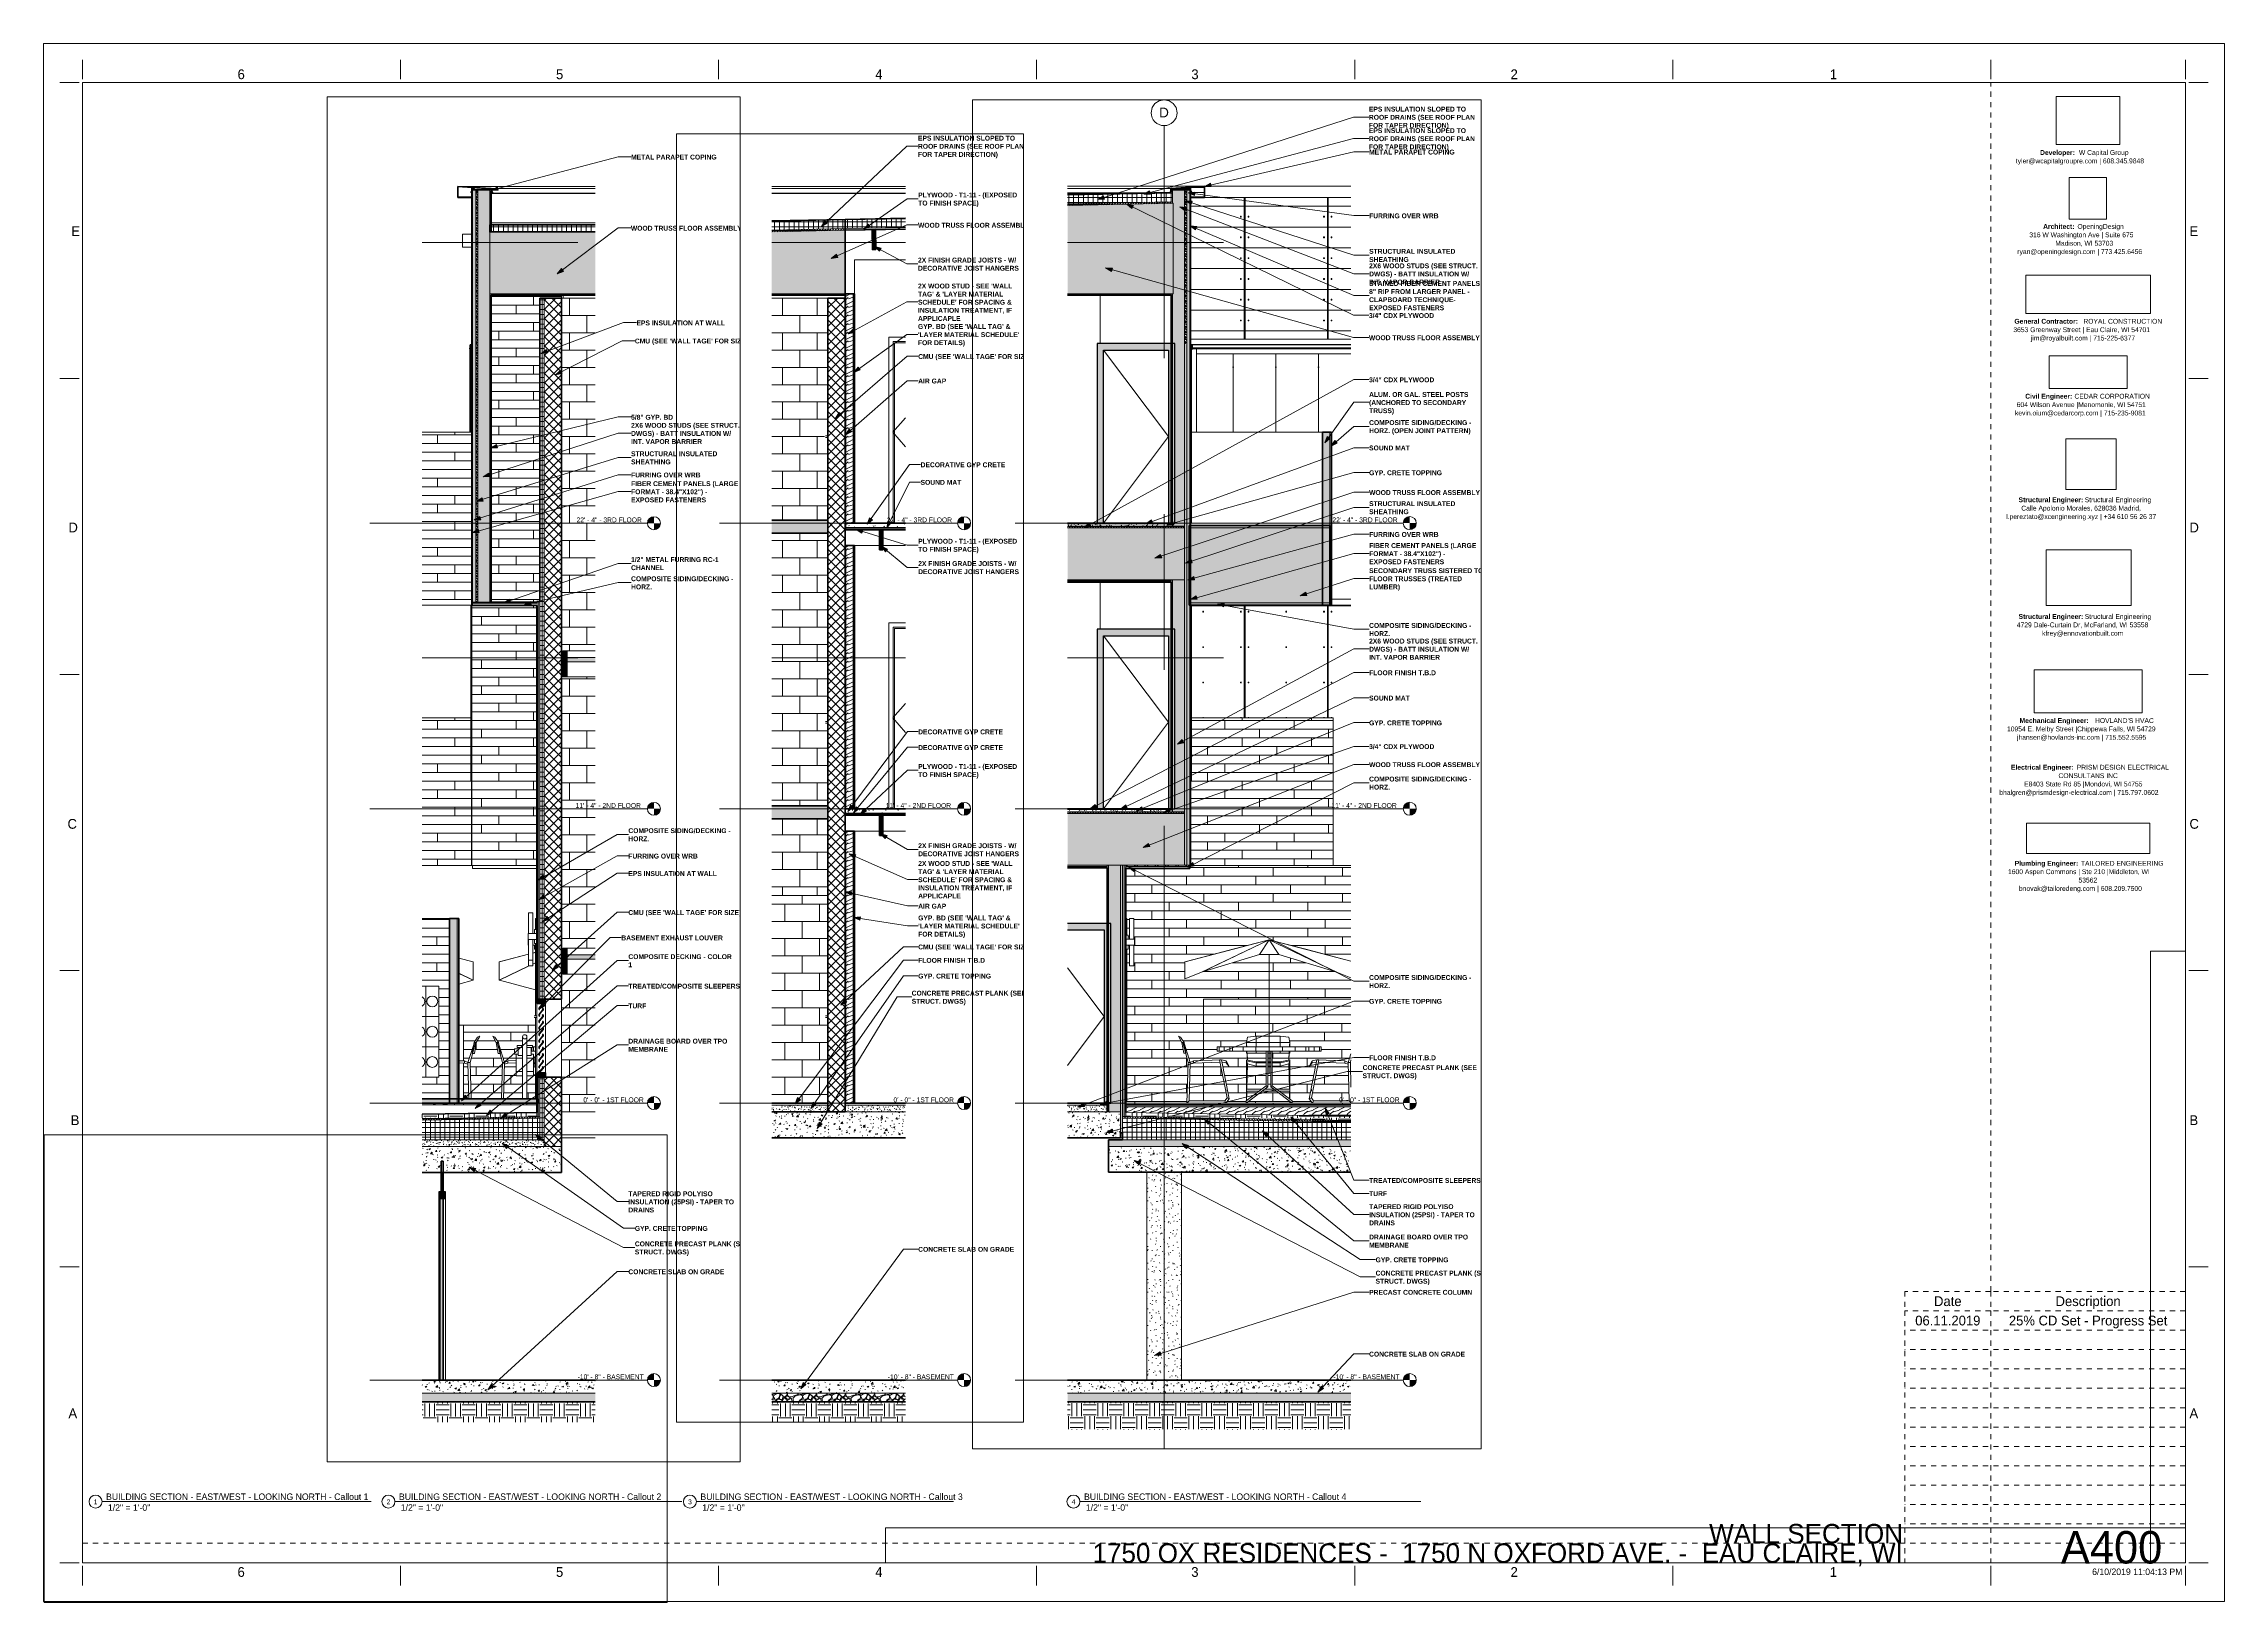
# Paper-space layout 'Layout1' of a CAD drawing. Header units: inches. Extents: x 0 to 42, y 0 to 30.
# The model-space entities are those that its viewports show. They can reach past a viewport. Long polylines and large blocks are cut down to what shows.
import ezdxf

# ---------------------------------------------------------------- set-up
doc = ezdxf.new("R2010")
doc.units = ezdxf.units.IN
doc.header["$MEASUREMENT"] = 0
for name, pattern in [('Aligning Line 1_8_', [0.25, 0.125, -0.125]), ('Dash 1_16_', [0.125, 0.0625, -0.0625]), ('Dot 1_32_', [0.03125, 0, -0.03125]), ('Grid Line 1_2_', [0.875, 0.5, -0.125, 0.125, -0.125])]:
    doc.linetypes.add(name, pattern=pattern)
for name, color, linetype, lineweight in [('0-2', 250, 'Continuous', 5), ('0-3', 7, 'Continuous', 9), ('0-4', 90, 'Continuous', 5), ('0-5', 8, 'Continuous', 9), ('0-6', 55, 'Continuous', 18), ('0-7', 130, 'Continuous', 5), ('A-CLNG', 13, 'Continuous', 18), ('A-CLNG-1', 23, 'Continuous', 18), ('A-CLNG-2', 13, 'Continuous', 70), ('A-CLNG-3', 55, 'Continuous', 18), ('A-CLNG-PATT-1', 13, 'Continuous', 9), ('A-DETL', 90, 'Dot 1_32_', 13), ('A-DOOR-1', 8, 'Continuous', 9), ('A-DOOR-2', 250, 'Continuous', 70), ('A-DOOR-3', 50, 'Continuous', 18), ('A-DOOR-4', 31, 'Continuous', 9), ('A-DOOR-5', 7, 'Dash 1_16_', 9), ('A-DOOR-6', 7, 'Continuous', 9), ('A-DOOR-FRAM-1', 8, 'Continuous', 9), ('A-DOOR-FRAM-2', 10, 'Continuous', 30), ('A-DOOR-FRAM-3', 7, 'Continuous', 9), ('A-FLOR-1', 192, 'Continuous', 70), ('A-FLOR-10', 253, 'Continuous', 5), ('A-FLOR-11', 23, 'Continuous', 18), ('A-FLOR-12', 243, 'Continuous', 5), ('A-FLOR-2', 55, 'Continuous', 18), ('A-FLOR-3', 123, 'Continuous', 18), ('A-FLOR-4', 9, 'Continuous', 18), ('A-FLOR-5', 250, 'Continuous', 70), ('A-FLOR-6', 21, 'Continuous', 18), ('A-FLOR-7', 135, 'Continuous', 5), ('A-FLOR-8', 251, 'Continuous', 5), ('A-FLOR-9', 31, 'Continuous', 5), ('A-FLOR-LEVL', 51, 'Continuous', 9), ('A-FLOR-LEVL-1', 51, 'Grid Line 1_2_', 9), ('A-FLOR-MCUT', 51, 'Continuous', 18), ('A-FLOR-PATT-1', 8, 'Continuous', 9), ('A-GENM-1', 8, 'Continuous', 9), ('A-GLAZ-1', 55, 'Continuous', 18), ('A-GLAZ-CWMG-1', 8, 'Continuous', 9), ('A-GLAZ-CWMG-2', 50, 'Continuous', 9), ('A-GLAZ-CWMG-3', 51, 'Continuous', 70), ('A-ROOF', 132, 'Continuous', 18), ('A-ROOF-1', 31, 'Continuous', 5), ('A-ROOF-2', 252, 'Continuous', 18), ('A-ROOF-3', 132, 'Continuous', 70), ('A-ROOF-PATT-1', 132, 'Continuous', 9), ('A-WALL', 113, 'Continuous', 18), ('A-WALL-1', 55, 'Continuous', 18), ('A-WALL-10', 250, 'Continuous', 70), ('A-WALL-11', 90, 'Continuous', 18), ('A-WALL-12', 255, 'Continuous', 18), ('A-WALL-2', 254, 'Continuous', 5), ('A-WALL-3', 251, 'Continuous', 5), ('A-WALL-4', 253, 'Continuous', 5), ('A-WALL-5', 23, 'Continuous', 18), ('A-WALL-6', 243, 'Continuous', 5), ('A-WALL-7', 27, 'Continuous', 18), ('A-WALL-8', 113, 'Continuous', 70), ('A-WALL-9', 252, 'Continuous', 18), ('A-WALL-PATT-1', 8, 'Continuous', 9), ('A-WALL-PATT-2', 111, 'Continuous', 9), ('A-WALL-PATT-3', 53, 'Continuous', 9), ('A-WALL-PATT-4', 7, 'Continuous', 9), ('C-TOPO', 7, 'Continuous', 9), ('C-TOPO-1', 7, 'Continuous', 70), ('C-TOPO-2', 8, 'Continuous', 9), ('E-ELEC-FIXT-1', 8, 'Continuous', 9), ('E-LITE-EQPM-1', 8, 'Continuous', 9), ('G-ANNO-SCHD', 231, 'Continuous', 9), ('G-ANNO-SYMB', 111, 'Aligning Line 1_8_', 9), ('G-ANNO-TEXT', 231, 'Continuous', 9), ('G-ANNO-TTLB', 6, 'Continuous', 9), ('G-ANNO-TTLB-MEDM', 33, 'Continuous', 20), ('G-IMPT', 8, 'Continuous', 9), ('I-WALL-1', 55, 'Continuous', 18), ('L-SITE', 91, 'Continuous', 9), ('L-SITE-1', 7, 'Continuous', 9), ('Q-SPCQ-1', 8, 'Continuous', 9), ('S-BEAM-1', 41, 'Continuous', 9), ('S-BEAM-2', 250, 'Continuous', 70), ('S-COLS-1', 8, 'Continuous', 9), ('S-FNDN-3', 252, 'Continuous', 18), ('S-FNDN-4', 250, 'Continuous', 70), ('S-GRID-1', 1, 'Grid Line 1_2_', 9), ('S-GRID-IDEN', 1, 'Continuous', 9), ('S-STRS-1', 135, 'Continuous', 5), ('S-STRS-2', 7, 'Continuous', 9)]:
    doc.layers.add(name, color=color, linetype=linetype, lineweight=lineweight)
doc.layers.add('G-ANNO-NPLT', color=191, linetype='Continuous', plot=False)
doc.styles.add('Arial', font='arial.ttf', dxfattribs={"height": 4.5})
doc.styles.add('Century Gothic', font='ufonts.com_century-gothic.ttf', dxfattribs={"height": 2.25})
doc.styles.add('Century Gothic_1', font='ufonts.com_century-gothic.ttf', dxfattribs={"height": 0.1875})
doc.styles.add('Century Gothic_2', font='ufonts.com_century-gothic.ttf', dxfattribs={"height": 0.09375})
doc.styles.add('Century Gothic_3', font='ufonts.com_century-gothic.ttf', dxfattribs={"height": 0.125})
doc.styles.add('Century Gothic_4', font='ufonts.com_century-gothic.ttf', dxfattribs={"height": 0.625})
doc.styles.add('Century Gothic_5', font='ufonts.com_century-gothic.ttf', dxfattribs={"height": 0.375})
doc.styles.add('Century Gothic_B', font='GOTHICB.TTF', dxfattribs={"height": 2.25})
doc.styles.add('Century Gothic_B_1', font='GOTHICB.TTF', dxfattribs={"height": 0.09375})
picture_1 = doc.add_image_def('image1.jpg', size_in_pixel=(785, 514))
picture_2 = doc.add_image_def('image2.png', size_in_pixel=(300, 300))
picture_3 = doc.add_image_def('image3.jpg', size_in_pixel=(336, 83))
picture_4 = doc.add_image_def('image4.jpg', size_in_pixel=(278, 110))
picture_5 = doc.add_image_def('image5.jpg', size_in_pixel=(302, 126))
picture_6 = doc.add_image_def('image6.jpg', size_in_pixel=(261, 80))
picture_7 = doc.add_image_def('image7.jpg', size_in_pixel=(344, 261))
picture_8 = doc.add_image_def('image8.jpg', size_in_pixel=(547, 610))
picture_9 = doc.add_image_def('image9.jpg', size_in_pixel=(95, 1663))
picture_10 = doc.add_image_def('image10.jpg', size_in_pixel=(3536, 95))
pattern_1 = [(0, (10241.589, -140), (0, 8), []), (90, (10241.589, -140), (-8, 8), [8, -8])]
pattern_2 = [(0, (11092.3145, 72), (0, 1.2), []), (315, (11092.3145, 72), (1.1992531, 0), [1.696, -1.696]), (45, (11092.3145, 72), (1.1992531, 0), [1.696, -1.696])]
pattern_3 = [(0, (11092.3145, 72), (0, 2.25), []), (90, (11092.3145, 72), (-2.25, 1e-16), [])]
pattern_4 = [(161.57, (11092.4345, 72.12), (-0.960383694, -0.00039918), [0, -6.83, 0.758, 0]), (18.43, (11092.1945, 72.12), (-0.960383694, 0.00039918), [0, -6.83, 0.758, 0]), (108.43, (11092.4345, 72.12), (0.47951018, -2.4005264), [2.276, -5.312]), (71.57, (11092.1945, 72.12), (0.47951018, 2.4005264), [2.276, -5.312])]
pattern_5 = [(0, (11092.3145, 72), (7.68, 1.92), [0.317, -5.443, 0.317, -5.443, -30.72]), (0, (11092.3145, 72), (7.68, 1.92), [-11.52, 0.317, -11.203, 0.317, -5.443, -13.44]), (0, (11092.3145, 72), (7.68, 1.92), [-28.8, 0.317, -3.523, 0.317, -9.283]), (120, (11095.1945, 72.96), (-5.5027688, 5.691075), [0.317, -5.443, 0.317, -5.443, -30.72]), (120, (11095.1945, 72.96), (-5.5027688, 5.691075), [-11.52, 0.317, -11.203, 0.317, -5.443, -13.44]), (120, (11095.1945, 72.96), (-5.5027688, 5.691075), [-28.8, 0.317, -3.523, 0.317, -9.283]), (240, (11096.1545, 76.8), (-2.1772312, -7.611075), [0.317, -5.443, 0.317, -5.443, -30.72]), (240, (11096.1545, 76.8), (-2.1772312, -7.611075), [-11.52, 0.317, -11.203, 0.317, -5.443, -13.44]), (240, (11096.1545, 76.8), (-2.1772312, -7.611075), [-28.8, 0.317, -3.523, 0.317, -9.283])]
pattern_6 = [(0, (10080.9945, 136.8), (0, 4), []), (90, (10080.9945, 136.8), (-8, 8), [4, -28]), (90, (10096.9945, 140.8), (-8, 8), [4, -28])]
pattern_7 = [(50, (11092.3145, 72), (6.885997, -0.602097), [0.72, -7.92]), (355, (11092.3145, 72), (-1.331756, 7.220547), [0.576, -6.336]), (100.451, (11092.8885, 71.95), (5.55363, 6.61819), [0.612, -6.731]), (46.184, (11092.3145, 73.92), (10.24564, -1.588925), [1.08, -11.88]), (96.636, (11093.169, 73.788), (8.97244, 9.35152), [0.918, -10.096]), (351.184, (11092.315, 73.92), (8.9732, 9.35123), [0.864, -9.504]), (21, (11093.2745, 73.44), (5.730726, -3.865003), [0.72, -7.92]), (326, (11093.2745, 73.44), (2.33581, 6.96088), [0.576, -6.336]), (71.451, (11093.7525, 73.118), (8.065876, 3.09595), [0.612, -6.731]), (37.5, (11092.3145, 72), (0.116866, 3.1954784), [0.317, -5.942, 0.317, -6.115, -6.36]), (37.5, (11092.3145, 72), (0.116866, 3.1954784), [-12.691, 0.317, -6.043]), (7.5, (11092.3145, 72), (2.52543, 3.786025), [0.317, -3.35, 0.317, -5.798, -2.424]), (7.5, (11092.3145, 72), (2.52543, 3.786025), [-9.782, 0.317, -2.107]), (327.5, (11090.1745, 72), (5.1243685, -0.216176), [0.317, -2.083, 0.317, -7.171, -9.936]), (327.5, (11090.1745, 72), (5.1243685, -0.216176), [-9.888, 0.317, -9.619]), (317.5, (11089.2145, 72), (5.598326, 0.96141), [0.317, -2.803, 0.317, -4.656, -7.056]), (317.5, (11089.2145, 72), (5.598326, 0.96141), [-8.093, 0.317, -6.739])]
pattern_8 = [(216.87, (11231.547, 75.998), (11.9951857, 7.9964214), [1.999, -17.993]), (206.565, (11233.946, 74.799), (-3.998093, -3.998086), [4.47, -4.47]), (198.435, (11233.946, 72.8), (-7.9970804, -3.9980748), [2.529, -10.115])]
pattern_9 = [(0, (11229.947, 72), (7.68, 1.92), [0.317, -5.443, 0.317, -5.443, -30.72]), (0, (11229.947, 72), (7.68, 1.92), [-11.52, 0.317, -11.203, 0.317, -5.443, -13.44]), (0, (11229.947, 72), (7.68, 1.92), [-28.8, 0.317, -3.523, 0.317, -9.283]), (120, (11232.827, 72.96), (-5.5027688, 5.691075), [0.317, -5.443, 0.317, -5.443, -30.72]), (120, (11232.827, 72.96), (-5.5027688, 5.691075), [-11.52, 0.317, -11.203, 0.317, -5.443, -13.44]), (120, (11232.827, 72.96), (-5.5027688, 5.691075), [-28.8, 0.317, -3.523, 0.317, -9.283]), (240, (11233.787, 76.8), (-2.1772312, -7.611075), [0.317, -5.443, 0.317, -5.443, -30.72]), (240, (11233.787, 76.8), (-2.1772312, -7.611075), [-11.52, 0.317, -11.203, 0.317, -5.443, -13.44]), (240, (11233.787, 76.8), (-2.1772312, -7.611075), [-28.8, 0.317, -3.523, 0.317, -9.283])]
pattern_10 = [(0, (11278.8997, 72), (0, 2.25), []), (90, (11278.8997, 72), (-2.25, 1e-16), [])]
pattern_11 = [(0, (11278.8997, 72), (7.68, 1.92), [0.317, -5.443, 0.317, -5.443, -30.72]), (0, (11278.8997, 72), (7.68, 1.92), [-11.52, 0.317, -11.203, 0.317, -5.443, -13.44]), (0, (11278.8997, 72), (7.68, 1.92), [-28.8, 0.317, -3.523, 0.317, -9.283]), (120, (11281.7797, 72.96), (-5.5027688, 5.691075), [0.317, -5.443, 0.317, -5.443, -30.72]), (120, (11281.7797, 72.96), (-5.5027688, 5.691075), [-11.52, 0.317, -11.203, 0.317, -5.443, -13.44]), (120, (11281.7797, 72.96), (-5.5027688, 5.691075), [-28.8, 0.317, -3.523, 0.317, -9.283]), (240, (11282.7397, 76.8), (-2.1772312, -7.611075), [0.317, -5.443, 0.317, -5.443, -30.72]), (240, (11282.7397, 76.8), (-2.1772312, -7.611075), [-11.52, 0.317, -11.203, 0.317, -5.443, -13.44]), (240, (11282.7397, 76.8), (-2.1772312, -7.611075), [-28.8, 0.317, -3.523, 0.317, -9.283])]
pattern_12 = [(0, (11278.8997, 72), (3.84, 0.96), [0.317, -2.563, 0.317, -2.563, -15.36]), (0, (11278.8997, 72), (3.84, 0.96), [-5.76, 0.317, -5.443, 0.317, -2.563, -6.72]), (0, (11278.8997, 72), (3.84, 0.96), [-14.4, 0.317, -1.603, 0.317, -4.483]), (120, (11280.3397, 72.48), (-2.7513844, 2.84553755), [0.317, -2.563, 0.317, -2.563, -15.36]), (120, (11280.3397, 72.48), (-2.7513844, 2.84553755), [-5.76, 0.317, -5.443, 0.317, -2.563, -6.72]), (120, (11280.3397, 72.48), (-2.7513844, 2.84553755), [-14.4, 0.317, -1.603, 0.317, -4.483]), (240, (11280.8197, 74.4), (-1.0886156, -3.80553755), [0.317, -2.563, 0.317, -2.563, -15.36]), (240, (11280.8197, 74.4), (-1.0886156, -3.80553755), [-5.76, 0.317, -5.443, 0.317, -2.563, -6.72]), (240, (11280.8197, 74.4), (-1.0886156, -3.80553755), [-14.4, 0.317, -1.603, 0.317, -4.483])]
pattern_13 = [(50, (11278.8997, 72), (6.885997, -0.602097), [0.72, -7.92]), (355, (11278.9, 72), (-1.331756, 7.220547), [0.576, -6.336]), (100.451, (11279.474, 71.95), (5.55363, 6.61819), [0.612, -6.731]), (46.184, (11278.9, 73.92), (10.24564, -1.588925), [1.08, -11.88]), (96.636, (11279.754, 73.788), (8.97244, 9.35152), [0.918, -10.096]), (351.184, (11278.9, 73.92), (8.9732, 9.35123), [0.864, -9.504]), (21, (11279.8597, 73.44), (5.730726, -3.865003), [0.72, -7.92]), (326, (11279.86, 73.44), (2.33581, 6.96088), [0.576, -6.336]), (71.451, (11280.338, 73.118), (8.065876, 3.09595), [0.612, -6.731]), (37.5, (11278.8997, 72), (0.116866, 3.1954784), [0.317, -5.942, 0.317, -6.115, -6.36]), (37.5, (11278.8997, 72), (0.116866, 3.1954784), [-12.691, 0.317, -6.043]), (7.5, (11278.8997, 72), (2.52543, 3.786025), [0.317, -3.35, 0.317, -5.798, -2.424]), (7.5, (11278.8997, 72), (2.52543, 3.786025), [-9.782, 0.317, -2.107]), (327.5, (11276.7597, 72), (5.1243685, -0.216176), [0.317, -2.083, 0.317, -7.171, -9.936]), (327.5, (11276.7597, 72), (5.1243685, -0.216176), [-9.888, 0.317, -9.619]), (317.5, (11275.7997, 72), (5.598326, 0.96141), [0.317, -2.803, 0.317, -4.656, -7.056]), (317.5, (11275.7997, 72), (5.598326, 0.96141), [-8.093, 0.317, -6.739])]
pattern_14 = [(0, (11421.4857, 72), (7.68, 1.92), [0.317, -5.443, 0.317, -5.443, -30.72]), (0, (11421.4857, 72), (7.68, 1.92), [-11.52, 0.317, -11.203, 0.317, -5.443, -13.44]), (0, (11421.4857, 72), (7.68, 1.92), [-28.8, 0.317, -3.523, 0.317, -9.283]), (120, (11424.3657, 72.96), (-5.5027688, 5.691075), [0.317, -5.443, 0.317, -5.443, -30.72]), (120, (11424.3657, 72.96), (-5.5027688, 5.691075), [-11.52, 0.317, -11.203, 0.317, -5.443, -13.44]), (120, (11424.3657, 72.96), (-5.5027688, 5.691075), [-28.8, 0.317, -3.523, 0.317, -9.283]), (240, (11425.3257, 76.8), (-2.1772312, -7.611075), [0.317, -5.443, 0.317, -5.443, -30.72]), (240, (11425.3257, 76.8), (-2.1772312, -7.611075), [-11.52, 0.317, -11.203, 0.317, -5.443, -13.44]), (240, (11425.3257, 76.8), (-2.1772312, -7.611075), [-28.8, 0.317, -3.523, 0.317, -9.283])]
pattern_15 = [(0, (11421.4857, 72), (3.84, 0.96), [0.317, -2.563, 0.317, -2.563, -15.36]), (0, (11421.4857, 72), (3.84, 0.96), [-5.76, 0.317, -5.443, 0.317, -2.563, -6.72]), (0, (11421.4857, 72), (3.84, 0.96), [-14.4, 0.317, -1.603, 0.317, -4.483]), (120, (11422.9257, 72.48), (-2.7513844, 2.84553755), [0.317, -2.563, 0.317, -2.563, -15.36]), (120, (11422.9257, 72.48), (-2.7513844, 2.84553755), [-5.76, 0.317, -5.443, 0.317, -2.563, -6.72]), (120, (11422.9257, 72.48), (-2.7513844, 2.84553755), [-14.4, 0.317, -1.603, 0.317, -4.483]), (240, (11423.4057, 74.4), (-1.0886156, -3.80553755), [0.317, -2.563, 0.317, -2.563, -15.36]), (240, (11423.4057, 74.4), (-1.0886156, -3.80553755), [-5.76, 0.317, -5.443, 0.317, -2.563, -6.72]), (240, (11423.4057, 74.4), (-1.0886156, -3.80553755), [-14.4, 0.317, -1.603, 0.317, -4.483])]
pattern_16 = [(0, (11421.4857, 72), (0, 1.2), []), (315, (11421.4857, 72), (1.1992531, 0), [1.696, -1.696]), (45, (11421.4857, 72), (1.1992531, 0), [1.696, -1.696])]
pattern_17 = [(161.57, (11421.6057, 72.12), (-0.96038369, -0.00039918), [0, -6.83, 0.758, 0]), (18.43, (11421.3657, 72.12), (-0.96038369, 0.00039918), [0, -6.83, 0.758, 0]), (108.43, (11421.6057, 72.12), (0.47951018, -2.4005264), [2.276, -5.312]), (71.57, (11421.3657, 72.12), (0.47951018, 2.4005264), [2.276, -5.312])]
pattern_18 = [(0, (11421.4857, 72), (0, 2.25), []), (90, (11421.4857, 72), (-2.25, 1e-16), [])]
pattern_19 = [(50, (11421.4857, 72), (6.885997, -0.602097), [0.72, -7.92]), (355, (11421.486, 72), (-1.331756, 7.220547), [0.576, -6.336]), (100.451, (11422.06, 71.95), (5.55363, 6.61819), [0.612, -6.731]), (46.184, (11421.486, 73.92), (10.24564, -1.588925), [1.08, -11.88]), (96.636, (11422.34, 73.788), (8.97244, 9.35152), [0.918, -10.096]), (351.184, (11421.486, 73.92), (8.9732, 9.35123), [0.864, -9.504]), (21, (11422.4457, 73.44), (5.730726, -3.865003), [0.72, -7.92]), (326, (11422.446, 73.44), (2.33581, 6.96088), [0.576, -6.336]), (71.451, (11422.923, 73.118), (8.065876, 3.09595), [0.612, -6.731]), (37.5, (11421.4857, 72), (0.116866, 3.1954784), [0.317, -5.942, 0.317, -6.115, -6.36]), (37.5, (11421.4857, 72), (0.116866, 3.1954784), [-12.691, 0.317, -6.043]), (7.5, (11421.4857, 72), (2.52543, 3.786025), [0.317, -3.35, 0.317, -5.798, -2.424]), (7.5, (11421.4857, 72), (2.52543, 3.786025), [-9.782, 0.317, -2.107]), (327.5, (11419.3447, 72), (5.1243685, -0.216176), [0.317, -2.083, 0.317, -7.171, -9.936]), (327.5, (11419.3447, 72), (5.1243685, -0.216176), [-9.888, 0.317, -9.619]), (317.5, (11418.3847, 72), (5.598326, 0.96141), [0.317, -2.803, 0.317, -4.656, -7.056]), (317.5, (11418.3847, 72), (5.598326, 0.96141), [-8.093, 0.317, -6.739])]

# ---------------------------------------------------------------- blocks, each defined once
blk = doc.blocks.new('OD Title Block - 30x42 - CDs - one-598439-WALL SECTION')
at = {"layer": 'G-ANNO-TTLB'}
for p, q in [((-0.01, 30.014), (41.99, 30.014)), ((-0.01, 0.014), (-0.01, 30.014)), ((41.99, 0.014), (41.99, 30.014)), ((-0.01, 0.014), (41.99, 0.014))]:
    blk.add_line(p, q, dxfattribs=at)
at = {"layer": 'G-ANNO-TTLB', "linetype": 'Dot 1_32_', "lineweight": 13}
for p, q in [((37.49, 5.989), (37.49, 29.264)), ((0.74, 1.137), (35.905, 1.137))]:
    blk.add_line(p, q, dxfattribs=at)
at = {"layer": 'G-ANNO-TTLB-MEDM'}
for p, q in [((0.74, 29.326), (0.74, 29.701)), ((6.865, 29.326), (6.865, 29.701)), ((12.99, 29.326), (12.99, 29.701)), ((19.115, 29.326), (19.115, 29.701)), ((25.24, 29.326), (25.24, 29.701)), ((31.365, 29.326), (31.365, 29.701)), ((37.49, 29.326), (37.49, 29.701)), ((41.24, 29.326), (41.24, 29.701)), ((0.677, 29.264), (0.302, 29.264)), ((0.74, 29.264), (41.24, 29.264)), ((0.74, 29.264), (0.74, 0.764)), ((41.24, 29.264), (41.24, 0.764)), ((41.302, 29.264), (41.677, 29.264)), ((0.677, 23.564), (0.302, 23.564)), ((41.302, 23.564), (41.677, 23.564)), ((0.677, 17.864), (0.302, 17.864)), ((41.302, 17.864), (41.677, 17.864)), ((0.677, 12.164), (0.302, 12.164)), ((41.302, 12.164), (41.677, 12.164)), ((0.677, 6.464), (0.302, 6.464)), ((41.302, 6.464), (41.677, 6.464)), ((0.677, 0.764), (0.302, 0.764)), ((0.74, 0.764), (41.24, 0.764)), ((0.74, 0.701), (0.74, 0.326)), ((6.865, 0.701), (6.865, 0.326)), ((12.99, 0.701), (12.99, 0.326)), ((19.115, 0.701), (19.115, 0.326)), ((25.24, 0.701), (25.24, 0.326)), ((31.365, 0.701), (31.365, 0.326)), ((37.49, 0.701), (37.49, 0.326)), ((41.24, 0.701), (41.24, 0.326)), ((41.302, 0.764), (41.677, 0.764))]:
    blk.add_line(p, q, dxfattribs=at)
at = {"layer": 'G-ANNO-TTLB', "attachment_point": 1}
for s, insert, char_height, width, style in [('6', (3.725, 29.517), 0.188, 0.17675, 'Century Gothic_1'), ('5', (9.858, 29.517), 0.188, 0.17675, 'Century Gothic_1'), ('4', (16.007, 29.517), 0.188, 0.17675, 'Century Gothic_1'), ('3', (22.094, 29.517), 0.188, 0.17675, 'Century Gothic_1'), ('2', (28.242, 29.517), 0.188, 0.17675, 'Century Gothic_1'), ('1', (34.391, 29.517), 0.188, 0.17675, 'Century Gothic_1'), ('tyler@wcapitalgroupre.com | 608.345.9848', (37.974, 27.802), 0.09375, 3.36141, 'Century Gothic_2'), ('Developer: ', (38.44, 27.964), 0.09375, 0.90584, 'Century Gothic_B_1'), ('W Capital Group', (39.188, 27.964), 0.09375, 1.32878, 'Century Gothic_2'), ('E', (0.523, 26.497), 0.188, 0.17044, 'Century Gothic_1'), ('Architect: ', (38.499, 26.54), 0.09375, 0.80169, 'Century Gothic_B_1'), ('OpeningDesign', (39.16, 26.54), 0.09375, 1.212, 'Century Gothic_2'), ('E', (41.317, 26.497), 0.188, 0.17044, 'Century Gothic_1'), ('ryan@openingdesign.com | 773.425.6456', (38.002, 26.056), 0.09375, 3.21937, 'Century Gothic_2'), ('316 W Washington Ave | Suite 675', (38.233, 26.379), 0.09375, 2.65756, 'Century Gothic_2'), ('Madison, WI 53703', (38.733, 26.217), 0.09375, 1.44556, 'Century Gothic_2'), ('3653 Greenway Street | Eau Claire, WI 54701', (37.925, 24.552), 0.09375, 3.4845, 'Century Gothic_2'), ('General Contractor: ', (37.946, 24.714), 0.09375, 1.60969, 'Century Gothic_B_1'), ('jim@royalbuilt.com | 715-225-6377', (38.263, 24.391), 0.09375, 2.66387, 'Century Gothic_2'), ('ROYAL CONSTRUCTION', (39.274, 24.714), 0.09375, 1.82116, 'Century Gothic_2'), ('604 Wilson Avenue |Menomonie, WI 54751', (37.99, 23.109), 0.09375, 3.32669, 'Century Gothic_2'), ('Civil Engineer: ', (38.154, 23.271), 0.09375, 1.14888, 'Century Gothic_B_1'), ('CEDAR CORPORATION', (39.102, 23.271), 0.09375, 1.78012, 'Century Gothic_2'), ('kevin.oium@cedarcorp.com | 715-235-9081', (37.956, 22.948), 0.09375, 3.40559, 'Century Gothic_2'), ('Structural Engineer: ', (38.026, 21.277), 0.09375, 1.54341, 'Century Gothic_B_1'), ('Calle Apolonio Morales, 628036 Madrid, ', (38.078, 21.116), 0.09375, 3.15309, 'Century Gothic_2'), ('Structural Engineering', (39.3, 21.277), 0.09375, 1.69175, 'Century Gothic_2'), ('D', (0.468, 20.791), 0.188, 0.23672, 'Century Gothic_1'), ('l.pereztato@xcengineering.xyz | +34 610 56 26 37', (37.787, 20.954), 0.09375, 3.81591, 'Century Gothic_2'), ('D', (41.317, 20.791), 0.188, 0.23672, 'Century Gothic_1'), ('Structural Engineer: ', (38.026, 19.03), 0.09375, 1.54341, 'Century Gothic_B_1'), ('Structural Engineering', (39.3, 19.03), 0.09375, 1.69175, 'Century Gothic_2'), ('4729 Dale-Curtain Dr, McFarland, WI 53558', (37.992, 18.869), 0.09375, 3.32037, 'Century Gothic_2'), ('kfrey@ennovationbuilt.com', (38.479, 18.707), 0.09375, 2.13994, 'Century Gothic_2'), ('10954 E. Melby Street |Chippewa Falls, WI 54729', (37.803, 16.865), 0.09375, 3.77487, 'Century Gothic_2'), ('Mechanical Engineer: ', (38.045, 17.026), 0.09375, 1.76119, 'Century Gothic_B_1'), ("HOVLAND'S HVAC", (39.498, 17.026), 0.09375, 1.42663, 'Century Gothic_2'), ('jhansen@hovlands-inc.com | 715.552.5595', (37.996, 16.704), 0.09375, 3.31091, 'Century Gothic_2'), ('Electrical Engineer: ', (37.88, 16.127), 0.09375, 1.53394, 'Century Gothic_B_1'), ('CONSULTANS INC', (38.794, 15.965), 0.09375, 1.37613, 'Century Gothic_2'), ('PRISM DESIGN ELECTRICAL ', (39.146, 16.127), 0.09375, 2.09891, 'Century Gothic_2'), ('bhalgren@prismdesign-electrical.com | 715.797.0602', (37.656, 15.642), 0.09375, 4.13469, 'Century Gothic_2'), ('E8403 State Rd 85 |Mondovi, WI 54755', (38.133, 15.804), 0.09375, 2.9795, 'Century Gothic_2'), ('C', (0.45, 15.084), 0.188, 0.25881, 'Century Gothic_1'), ('C', (41.317, 15.084), 0.188, 0.25881, 'Century Gothic_1'), ('Plumbing Engineer: ', (37.951, 14.277), 0.09375, 1.54656, 'Century Gothic_B_1'), ('1600 Aspen Commons | Ste 210 |Middleton, WI ', (37.823, 14.116), 0.09375, 3.77172, 'Century Gothic_2'), ('53562', (39.18, 13.954), 0.0937, 0.44188, 'Century Gothic_2'), ('TAILORED ENGINEERING', (39.227, 14.277), 0.09375, 1.87166, 'Century Gothic_2'), ('bnovak@tailoredeng.com | 608.209.7500', (38.034, 13.793), 0.09375, 3.21622, 'Century Gothic_2'), ('B', (0.512, 9.378), 0.188, 0.18306, 'Century Gothic_1'), ('B', (41.317, 9.378), 0.188, 0.18306, 'Century Gothic_1'), ('A', (0.468, 3.734), 0.188, 0.23672, 'Century Gothic_1'), ('A', (41.317, 3.734), 0.188, 0.23672, 'Century Gothic_1'), ('6', (3.724, 0.679), 0.188, 0.17675, 'Century Gothic_1'), ('5', (9.858, 0.679), 0.188, 0.17675, 'Century Gothic_1'), ('4', (16.007, 0.679), 0.188, 0.17675, 'Century Gothic_1'), ('3', (22.093, 0.679), 0.188, 0.17675, 'Century Gothic_1'), ('2', (28.242, 0.679), 0.188, 0.17675, 'Century Gothic_1'), ('1', (34.39, 0.679), 0.188, 0.17675, 'Century Gothic_1')]:
    blk.add_mtext(s, dxfattribs=dict(at, insert=insert, char_height=char_height, width=width, style=style))
at = {"layer": 'G-ANNO-TTLB'}
image = blk.add_image(picture_7, insert=(38.752, 28.068), size_in_units=(1.226, 0.93), dxfattribs=at)
image.dxf.flags = 7
image = blk.add_image(picture_8, insert=(38.999, 26.632), size_in_units=(0.719, 0.802), rotation=0, dxfattribs=at)
image.dxf.flags = 7
image = blk.add_image(picture_6, insert=(38.163, 24.818), size_in_units=(2.404, 0.737), dxfattribs=at)
image.dxf.flags = 7
image = blk.add_image(picture_5, insert=(38.612, 23.375), size_in_units=(1.506, 0.628), dxfattribs=at)
image.dxf.flags = 7
image = blk.add_image(picture_2, insert=(38.938, 21.431), size_in_units=(0.97, 0.97), dxfattribs=at)
image.dxf.flags = 7
image = blk.add_image(picture_1, insert=(38.558, 19.194), size_in_units=(1.638, 1.072), dxfattribs=at)
image.dxf.flags = 7
image = blk.add_image(picture_4, insert=(38.326, 17.131), size_in_units=(2.077, 0.822), dxfattribs=at)
image.dxf.flags = 7
image = blk.add_image(picture_3, insert=(38.179, 14.417), size_in_units=(2.372, 0.586), dxfattribs=at)
image.dxf.flags = 7
image = blk.add_image(picture_9, insert=(40.567, 0.764), size_in_units=(0.673, 11.775), dxfattribs=at)
image.dxf.flags = 7
image = blk.add_image(picture_10, insert=(16.203, 0.764), size_in_units=(25.037, 0.673), dxfattribs=at)
image.dxf.flags = 7
blk = doc.blocks.new('Viewport - All On-568496-WALL SECTION')
at = {"layer": 'G-ANNO-TTLB'}
for start, end in [(360, 180), (180, 360)]:
    blk.add_arc((-0.125, 0), 0.125, start, end, dxfattribs=at)
blk = doc.blocks.new('CTR  - Topography_rvt-2-BUILDING SECTION - EAST_WEST - LOOKING NORTH - Callout 2')
at = {"layer": 'C-TOPO'}
h = blk.add_hatch(dxfattribs=at)
h.set_pattern_fill('FP_1', color=256, style=0, pattern_type=2)
h.set_pattern_definition([(0, (10995.947, 72), (6, 6), [6, -6]), (0, (10995.947, 74.25), (6, 6), [6, -6]), (0, (10995.947, 76.5), (6, 6), [6, -6]), (90, (10996.697, 77.25), (-6, 6), [6, -6]), (90, (10998.947, 77.25), (-6, 6), [6, -6]), (90, (11001.197, 77.25), (-6, 6), [6, -6])])
h.paths.add_polyline_path([(10037.126, -147.393), (10037.126, -138.006), (9957.156, -138.006), (9957.156, -147.393)], flags=0)
at = {"layer": 'C-TOPO-1'}
blk.add_line((9957.156, -138.006), (10037.126, -138.006), dxfattribs=at)
at = {"layer": 'C-TOPO-2'}
for p, q in [((9961.7, -0.75), (9964.607, 0)), ((9964.607, 0), (9970.016, -0.75)), ((10037.126, -138.006), (9957.156, -138.006))]:
    blk.add_line(p, q, dxfattribs=at)
blk = doc.blocks.new('generic INT BASEMENT STR_ DOOR - generic INT BASEMENT STR_ DOOR-2045543-BUILDING SECTION - EAST_WEST - LOOKING NORTH - Callout 2')
at = {"layer": 'A-DOOR-1'}
blk.add_hatch(color=256, dxfattribs=at).paths.add_polyline_path([(9965.877, -128), (9966.877, -128), (9966.877, -44), (9965.377, -44), (9965.377, -128)], flags=0)
at = {"layer": 'A-DOOR-FRAM-1'}
for points in [[(9965.377, -44), (9965.877, -44), (9965.877, -41), (9964.877, -41), (9964.877, -44)], [(9967.877, -44), (9967.877, -41), (9966.877, -41), (9966.877, -44)]]:
    blk.add_hatch(color=256, dxfattribs=at).paths.add_polyline_path(points, flags=0)
at = {"layer": 'A-DOOR-2'}
for p, q in [((9966.877, -44), (9965.377, -44)), ((9965.377, -44), (9965.377, -128)), ((9966.877, -128), (9966.877, -44)), ((9965.377, -128), (9966.877, -128))]:
    blk.add_line(p, q, dxfattribs=at)
at = {"layer": 'A-DOOR-FRAM-2'}
for p, q in [((9964.877, -41), (9964.877, -44)), ((9965.877, -41), (9964.877, -41)), ((9965.877, -44), (9965.877, -41)), ((9967.877, -41), (9966.877, -41)), ((9966.877, -41), (9966.877, -44)), ((9967.877, -44), (9967.877, -41)), ((9964.877, -44), (9965.877, -44)), ((9966.877, -44), (9967.877, -44))]:
    blk.add_line(p, q, dxfattribs=at)
at = {"layer": 'A-DOOR-FRAM-3'}
for p, q in [((9964.877, -128), (9964.877, -44)), ((9967.877, -44), (9967.877, -128))]:
    blk.add_line(p, q, dxfattribs=at)
blk = doc.blocks.new('CTR - 1st Phase - Common Walls_rvt-2-BUILDING SECTION - EAST_WEST - LOOKING NORTH - Callout 2')
at = {"layer": 'A-WALL-PATT-1'}
h = blk.add_hatch(dxfattribs=at)
h.set_pattern_fill('FP_2', color=256, style=0, pattern_type=2)
h.set_pattern_definition([(90, (9901.19, -128), (-36.188, 2e-15), [])])
h.paths.add_polyline_path([(9957.156, -128), (9964.877, -128), (9964.877, -41), (9965.877, -41), (9965.877, -32), (9957.156, -32), (9957.156, -79.614)], flags=0)
at = {"layer": 'S-FNDN-3'}
blk.add_hatch(color=256, dxfattribs=at).paths.add_polyline_path([(9966.877, -44), (9966.877, -32), (9965.877, -32), (9965.877, -44)], flags=0)
at = {"layer": 'A-WALL-1'}
blk.add_line((10022.314, 373.375), (10022.314, 372), dxfattribs=at)
at = {"layer": 'S-FNDN-4'}
for p, q in [((9965.877, -26.75), (9965.877, -44)), ((9966.877, -26.75), (9965.877, -26.75)), ((9966.877, -44), (9966.877, -26.75)), ((9965.877, -44), (9966.877, -44))]:
    blk.add_line(p, q, dxfattribs=at)
at = {"layer": '0-3'}
blk.add_blockref('generic INT BASEMENT STR_ DOOR - generic INT BASEMENT STR_ DOOR-2045543-BUILDING SECTION - EAST_WEST - LOOKING NORTH - Callout 2', (0, 0), dxfattribs=at)
blk = doc.blocks.new('CTR - 1st Phase -Stairs _ Elevators_rvt-2-BUILDING SECTION - EAST_WEST - LOOKING NORTH - Callout 2')
at = {"layer": 'A-WALL-PATT-1'}
h = blk.add_hatch(dxfattribs=at)
h.set_pattern_fill('FP_17', color=256, style=0, pattern_type=2)
h.set_pattern_definition(pattern_1)
h.paths.add_polyline_path([(10021.589, -4), (10037.126, -4), (10037.126, 59.571), (10022.214, 59.571), (10022.214, 71.571), (10037.126, 71.571), (10037.126, 197), (10022.214, 197), (10022.214, 209), (10037.126, 209), (10037.126, 372), (10021.589, 372), (10021.589, 0.651)], flags=0)
at = {"layer": 'S-STRS-1'}
for points in [[(10024.214, 197), (10024.214, 209), (10022.214, 209), (10022.214, 197)], [(10037.126, 204), (10037.126, 206), (10024.214, 206), (10024.214, 204)], [(10022.214, 59.571), (10024.214, 59.571), (10024.214, 71.571), (10022.214, 71.571), (10022.214, 66.571)], [(10037.126, 66.571), (10037.126, 68.571), (10024.214, 68.571), (10024.214, 66.571)]]:
    blk.add_hatch(color=256, dxfattribs=at).paths.add_polyline_path(points, flags=0)
at = {"layer": 'A-WALL-1'}
for p, q in [((10037.126, 372), (10021.589, 372)), ((10021.589, -4), (10037.126, -4))]:
    blk.add_line(p, q, dxfattribs=at)
at = {"layer": 'S-STRS-2'}
for p, q in [((10024.214, 209), (10022.214, 209)), ((10022.214, 209), (10022.214, 197)), ((10024.214, 197), (10024.214, 209)), ((10024.214, 209), (10037.126, 209)), ((10037.126, 206), (10024.214, 206)), ((10024.214, 206), (10024.214, 204)), ((10024.214, 204), (10037.126, 204)), ((10022.214, 197), (10024.214, 197)), ((10024.214, 197), (10037.126, 197)), ((10024.214, 71.571), (10022.214, 71.571)), ((10022.214, 71.571), (10022.214, 59.571)), ((10024.214, 59.571), (10024.214, 71.571)), ((10024.214, 71.571), (10037.126, 71.571)), ((10037.126, 68.571), (10024.214, 68.571)), ((10024.214, 68.571), (10024.214, 66.571)), ((10024.214, 66.571), (10037.126, 66.571)), ((10022.214, 59.571), (10024.214, 59.571)), ((10024.214, 59.571), (10037.126, 59.571))]:
    blk.add_line(p, q, dxfattribs=at)
blk = doc.blocks.new('Basic Wall _ EXT - FIBER CEMENT - SMALL - ___-2145935-BUILDING SECTION - EAST_WEST - LOOKING NORTH - Callout 2')
at = {"layer": 'A-WALL-1'}
for p, q in [((10037.126, 423.663), (9973.625, 423.663)), ((9980.504, 423.112), (9980.357, 423.112)), ((9988.947, 422.365), (9987.514, 422.365)), ((9989.208, 422.243), (9988.986, 422.243)), ((9989.165, 422.466), (9988.997, 422.466)), ((9989.208, 422.267), (9989.061, 422.267)), ((10037.126, 422.603), (9989.066, 422.603)), ((9981.573, 422.041), (9981.633, 422)), ((9987.718, 422.04), (9982.613, 422.04)), ((9988.587, 422.235), (9989.208, 422.235)), ((9989.208, 422.156), (9988.587, 422.156)), ((9989.208, 422.079), (9988.889, 422.079)), ((9980.187, 420.794), (9979.727, 420.794)), ((9989.463, 420.643), (9989.129, 420.643)), ((9989.68, 420.591), (9989.495, 420.591)), ((9989.666, 420.632), (9989.562, 420.632)), ((10037.126, 420.572), (9989.798, 420.572)), ((9989.476, 420.415), (10037.126, 420.415))]:
    blk.add_line(p, q, dxfattribs=at)
at = {"layer": 'A-WALL-1', "flags": 128}
for points in [[(9980.246, 423.086), (9980.225, 423.074), (9980.176, 423.034), (9980.138, 422.983), (9980.115, 422.925), (9980.107, 422.862)], [(9980.52, 423.051), (9980.467, 423.086), (9980.407, 423.107), (9980.344, 423.112), (9980.282, 423.1), (9980.259, 423.092)], [(9989.286, 422.355), (9989.279, 422.414), (9989.258, 422.471), (9989.223, 422.52), (9989.178, 422.56), (9989.125, 422.588), (9989.066, 422.603)], [(9989.139, 421.829), (9989.131, 421.893), (9989.106, 421.954), (9989.066, 422.006), (9989.014, 422.045), (9988.954, 422.07), (9988.889, 422.079)], [(9980.136, 421.454), (9980.163, 421.509), (9980.18, 421.567), (9980.185, 421.628)], [(9989.063, 421.351), (9989.066, 421.334), (9989.082, 421.276), (9989.109, 421.222)], [(9989.208, 421.439), (9989.214, 421.377), (9989.231, 421.317), (9989.26, 421.261)], [(9989.367, 420.44), (9989.426, 420.42), (9989.489, 420.415), (9989.551, 420.427), (9989.608, 420.453)]]:
    blk.add_lwpolyline(points, dxfattribs=at)
blk = doc.blocks.new('Outdoor Table01 - 02ZUTB01_dwg-1294291-BUILDING SECTION - EAST_WEST - LOOKING NORTH - Callout 2')
at = {"layer": 'G-IMPT'}
for p, q in [((9974.089, 67.042), (9980.68, 65.308)), ((9974.089, 67.035), (9980.68, 65.308)), ((9980.789, 65.238), (9974.089, 67.001)), ((9980.789, 65.238), (9980.789, 56.819)), ((9974.089, 60.028), (9980.789, 56.819)), ((9974.089, 59.927), (9980.68, 56.749)), ((9980.68, 56.749), (9974.089, 55.015)), ((9983.775, 31), (9982.159, 28)), ((9983.775, 31), (9982.775, 30.5)), ((9981.159, 28), (9982.775, 30.5)), ((9981.789, 28), (9979.289, 18.83)), ((9981.159, 28), (9980.289, 23)), ((9981.289, 28), (9981.032, 27.213)), ((9981.289, 28), (9981.159, 28)), ((9981.289, 28), (9981.789, 28)), ((9982.159, 28), (9981.289, 23)), ((9982.159, 28), (9981.789, 28)), ((9981.012, 27.151), (9978.289, 18.83)), ((9980.289, 23), (9980.35, 23)), ((9980.426, 23), (9981.289, 23)), ((9974.089, 19.588), (9976.789, 19.48)), ((9976.789, 19.48), (9978.289, 18.83)), ((9976.789, 19.48), (9976.789, 18.48)), ((9974.089, 18.588), (9976.789, 18.48)), ((9978.289, 18.83), (9978.761, 2)), ((9978.289, 18.83), (9979.289, 18.83)), ((9979.289, 18.83), (9979.736, 2)), ((9976.789, 18.48), (9978.313, 17.984))]:
    blk.add_line(p, q, dxfattribs=at)
blk = doc.blocks.new('Outdoor Table01 - Outdoor Table01-1294297-BUILDING SECTION - EAST_WEST - LOOKING NORTH - Callout 2')
blk.add_blockref('Outdoor Table01 - 02ZUTB01_dwg-1294291-BUILDING SECTION - EAST_WEST - LOOKING NORTH - Callout 2', (0, 0))
blk = doc.blocks.new('Outdoor Table01 - 02ZUTB01_dwg-V3-BUILDING SECTION - EAST_WEST - LOOKING NORTH - Callout 2')
at = {"layer": 'G-IMPT'}
for p, q in [((10009.589, 69.699), (10008.308, 69.362)), ((10009.589, 69.682), (10008.308, 69.346)), ((10008.308, 69.322), (10009.589, 69.659)), ((9992.789, 65.238), (10006.308, 68.795)), ((10006.308, 68.836), (9992.899, 65.308)), ((10006.308, 68.822), (9992.899, 65.308)), ((9992.789, 65.238), (9992.789, 56.819)), ((10009.589, 64.866), (10008.308, 64.252)), ((10009.589, 64.797), (10008.308, 64.179)), ((10006.477, 63.375), (9992.789, 56.819)), ((10006.641, 63.375), (9992.899, 56.749)), ((9992.899, 56.749), (10009.589, 52.358)), ((9989.804, 31), (9990.804, 30.5)), ((9989.804, 31), (9991.419, 28)), ((9992.419, 28), (9990.804, 30.5)), ((9991.419, 28), (9992.289, 23)), ((9991.419, 28), (9991.789, 28)), ((9992.289, 28), (9991.789, 28)), ((9991.789, 28), (9994.289, 18.83)), ((9992.289, 28), (9992.547, 27.213)), ((9992.289, 28), (9992.419, 28)), ((9992.419, 28), (9993.289, 23)), ((9992.567, 27.151), (9995.289, 18.83)), ((10008.607, 26), (10008.087, 26)), ((10009.589, 26), (10008.607, 26)), ((10008.607, 24), (10008.607, 26)), ((10007.789, 24), (10007.789, 25.634)), ((10008.607, 24), (10007.789, 24)), ((10009.589, 24), (10008.607, 24)), ((9993.152, 23), (9992.289, 23)), ((9993.289, 23), (9993.229, 23)), ((10000.587, 19.632), (9996.789, 19.48)), ((10009.589, 19.992), (10008.587, 19.952)), ((10009.589, 16), (10008.789, 20)), ((10009.589, 20), (10008.789, 20)), ((9996.789, 19.48), (9995.289, 18.83)), ((9996.789, 19.48), (9996.789, 18.48)), ((9994.289, 18.83), (9993.843, 2)), ((9995.289, 18.83), (9994.289, 18.83)), ((9995.289, 18.83), (9994.817, 2)), ((10000.587, 18.632), (9996.789, 18.48)), ((10008.996, 18.968), (10008.587, 18.952)), ((9996.789, 18.48), (9995.266, 17.984))]:
    blk.add_line(p, q, dxfattribs=at)
blk = doc.blocks.new('Outdoor Table01 - Outdoor Table01-1899970-BUILDING SECTION - EAST_WEST - LOOKING NORTH - Callout 2')
blk.add_blockref('Outdoor Table01 - 02ZUTB01_dwg-V3-BUILDING SECTION - EAST_WEST - LOOKING NORTH - Callout 2', (0, 0))
blk = doc.blocks.new('Door-Passage-Single-Full_Lite - 1-1770590-BUILDING SECTION - EAST_WEST - LOOKING NORTH - Callout 2')
at = {"layer": 'A-DOOR-4'}
for p, q in [((10010.089, 40.394), (10009.593, 40.394)), ((10009.593, 39.606), (10010.089, 39.606))]:
    blk.add_line(p, q, dxfattribs=at)
at = {"layer": 'A-DOOR-4', "flags": 128}
for points in [[(10009.593, 40.394), (10009.303, 40.394), (10009.088, 40.394), (10009.003, 40.394), (10009.003, 40.394)], [(10009.003, 39.606), (10009.079, 39.606), (10009.288, 39.606), (10009.575, 39.606), (10009.593, 39.606)]]:
    blk.add_lwpolyline(points, dxfattribs=at)
blk = doc.blocks.new('Basic Wall _ EXT - FIBER CEMENT - LARGE - ___-2162463-BUILDING SECTION - EAST_WEST - LOOKING NORTH - Callout 2')
at = {"layer": 'A-WALL-7'}
blk.add_hatch(color=256, dxfattribs=at).paths.add_polyline_path([(9979.231, 348.508), (9979.311, 348.561), (9979.576, 348.876), (9979.552, 348.896), (9979.252, 348.552), (9979.228, 348.539), (9979.162, 348.57), (9979.151, 348.589), (9979.136, 348.616), (9979.151, 348.662), (9979.439, 349.017), (9979.439, 350.435), (9980.189, 350.501), (9980.189, 353), (9980.158, 353), (9980.158, 350.53), (9979.408, 350.464), (9979.408, 349.017), (9979.121, 348.662), (9979.105, 348.613), (9979.159, 348.533), (9979.162, 348.53), (9979.228, 348.509)], flags=0)
at = {"layer": 'A-WALL-1'}
for centre, start, end in [((9979.199, 348.622), 140, 230), ((9979.223, 348.602), 230, 320)]:
    blk.add_arc(centre, 0.0937, start, end, dxfattribs=at)
at = {"layer": 'A-WALL-8'}
for p, q in [((9980.189, 353), (9980.158, 353)), ((9980.158, 353), (9980.158, 350.53)), ((9980.189, 350.501), (9980.189, 353)), ((9980.158, 350.53), (9979.408, 350.464)), ((9979.408, 350.464), (9979.408, 349.017)), ((9979.439, 350.435), (9980.189, 350.501)), ((9979.439, 349.006), (9979.439, 350.435)), ((9979.408, 349.017), (9979.127, 348.682)), ((9979.151, 348.662), (9979.439, 349.006)), ((9979.552, 348.896), (9979.271, 348.561)), ((9979.576, 348.876), (9979.552, 348.896)), ((9979.138, 348.55), (9979.162, 348.53)), ((9979.183, 348.554), (9979.159, 348.574)), ((9979.294, 348.541), (9979.576, 348.876))]:
    blk.add_line(p, q, dxfattribs=at)
for centre, radius, start, end in [((9979.199, 348.622), 0.0937, 140, 230), ((9979.199, 348.622), 0.0625, 140, 230), ((9979.223, 348.602), 0.0937, 230, 320), ((9979.223, 348.602), 0.0625, 230, 320)]:
    blk.add_arc(centre, radius, start, end, dxfattribs=at)
blk = doc.blocks.new('Basic Wall _ EXT - FIBER CEMENT - SMALL - ___-2145937-BUILDING SECTION - EAST_WEST - LOOKING NORTH - Callout 2')
at = {"layer": 'A-WALL-7'}
h = blk.add_hatch(color=256, dxfattribs=at)
h.paths.add_polyline_path([(9980.185, 418.539), (9980.175, 418.617), (9973.704, 418.617), (9973.704, 423.579), (9989.071, 422.518), (9989.166, 422.466), (9989.208, 422.355), (9989.214, 421.392), (9989.221, 421.347), (9989.286, 421.221), (9989.68, 420.591), (9989.538, 420.511), (9989.47, 420.497), (9989.367, 420.528), (9989.129, 420.643), (9989.094, 420.572), (9989.401, 420.433), (9989.489, 420.415), (9989.644, 420.475), (9989.798, 420.572), (9989.296, 421.369), (9989.286, 421.439), (9989.279, 422.374), (9989.223, 422.52), (9989.064, 422.603), (9973.625, 423.663), (9973.625, 418.539), (9980.145, 418.539)], flags=0)
h.paths.add_polyline_path([(9989.495, 420.591), (9989.562, 420.632), (9989.149, 421.326), (9989.139, 421.394), (9989.131, 421.849), (9989.064, 422.006), (9988.889, 422.079), (9987.718, 422.068), (9987.718, 422), (9989.064, 422), (9989.073, 421.305), (9989.143, 421.166), (9989.491, 420.596)], flags=0)
h.paths.add_polyline_path([(9979.727, 420.794), (9980.163, 421.516), (9980.177, 421.567), (9980.185, 421.698), (9980.191, 422.87), (9980.288, 423.017), (9980.482, 422.98), (9981.624, 422.011), (9981.642, 422), (9982.613, 422), (9982.613, 422.04), (9981.729, 422.051), (9981.673, 422.072), (9981.624, 422.101), (9980.52, 423.051), (9980.373, 423.107), (9980.253, 423.089), (9980.146, 422.997), (9980.107, 422.862), (9980.097, 421.559), (9980.044, 421.454), (9979.66, 420.836)], flags=0)
h.paths.add_polyline_path([(9988.587, 422.156), (9988.587, 422.235), (9987.514, 422.235), (9987.514, 422.365), (9988.94, 422.386), (9988.986, 422.243), (9989.061, 422.267), (9988.997, 422.466), (9987.435, 422.443), (9987.435, 422.156), (9988.394, 422.156)], flags=0)
at = {"layer": 'A-WALL-1'}
for p, q in [((9980.185, 421.628), (9980.185, 422)), ((9987.718, 422), (9988.439, 422)), ((9988.439, 422), (9988.889, 422)), ((9989.06, 421.829), (9989.06, 421.394)), ((9980.185, 418.539), (9980.185, 418.617))]:
    blk.add_line(p, q, dxfattribs=at)
at = {"layer": 'A-WALL-8'}
for p, q in [((9989.066, 422.603), (9973.625, 423.663)), ((9973.625, 423.663), (9973.625, 418.539)), ((9973.704, 418.617), (9973.704, 423.579)), ((9973.704, 423.579), (9989.059, 422.524)), ((9980.107, 422.862), (9980.107, 421.628)), ((9980.185, 422), (9980.185, 422.862)), ((9980.468, 422.992), (9981.573, 422.041)), ((9981.624, 422.101), (9980.52, 423.051)), ((9988.997, 422.466), (9987.435, 422.443)), ((9987.435, 422.443), (9987.435, 422.156)), ((9987.514, 422.365), (9988.94, 422.386)), ((9987.514, 422.235), (9987.514, 422.365)), ((9988.94, 422.386), (9988.986, 422.243)), ((9988.986, 422.243), (9989.061, 422.267)), ((9989.061, 422.267), (9988.997, 422.466)), ((9989.208, 422.355), (9989.208, 421.439)), ((9989.286, 421.439), (9989.286, 422.355)), ((9982.613, 422.04), (9981.787, 422.04)), ((9981.787, 421.962), (9982.613, 421.962)), ((9982.613, 421.962), (9982.613, 422.04)), ((9987.435, 422.156), (9988.587, 422.156)), ((9988.587, 422.235), (9987.514, 422.235)), ((9987.718, 422.079), (9987.718, 422)), ((9988.889, 422.079), (9987.718, 422.079)), ((9988.587, 422.156), (9988.587, 422.235)), ((9989.139, 421.394), (9989.139, 421.829)), ((9980.069, 421.496), (9979.66, 420.836)), ((9979.727, 420.794), (9980.136, 421.454)), ((9989.109, 421.222), (9989.495, 420.591)), ((9989.562, 420.632), (9989.176, 421.263)), ((9989.26, 421.261), (9989.689, 420.596)), ((9989.798, 420.572), (9989.326, 421.304)), ((9979.66, 420.836), (9979.727, 420.794)), ((9989.129, 420.643), (9989.094, 420.572)), ((9989.094, 420.572), (9989.367, 420.44)), ((9989.401, 420.511), (9989.129, 420.643)), ((9989.495, 420.591), (9989.562, 420.632)), ((9989.689, 420.596), (9989.567, 420.52)), ((9989.608, 420.453), (9989.798, 420.572)), ((9973.625, 418.539), (9980.185, 418.539)), ((9980.185, 418.617), (9973.704, 418.617))]:
    blk.add_line(p, q, dxfattribs=at)
for centre, radius, start, end in [((9980.357, 422.862), 0.25, 49.2771, 180), ((9980.357, 422.862), 0.171, 49.2771, 180), ((9989.036, 422.355), 0.171, 0, 82.4457), ((9989.036, 422.355), 0.25, 0, 83.0705), ((9981.787, 422.29), 0.329, 229.2771, 270), ((9981.787, 422.29), 0.25, 229.2771, 270), ((9988.889, 421.829), 0.25, 0, 90), ((9988.889, 421.829), 0.171, 0, 90), ((9979.857, 421.628), 0.25, 328.2381, 0), ((9979.857, 421.628), 0.329, 328.2381, 0), ((9989.389, 421.394), 0.329, 180, 211.4324), ((9989.389, 421.394), 0.25, 180, 211.4324), ((9989.536, 421.439), 0.329, 180, 212.826), ((9989.536, 421.439), 0.25, 180, 212.826), ((9989.476, 420.665), 0.25, 244.1745, 302.0105), ((9989.476, 420.665), 0.171, 244.1745, 302.0105)]:
    blk.add_arc(centre, radius, start, end, dxfattribs=at)
blk = doc.blocks.new('_THE_ WINDOW _ DOOR - Window - 2nd Floor-2113400-BUILDING SECTION - EAST_WEST - LOOKING NORTH - Callout 2')
at = {"layer": 'A-GLAZ-1'}
for p, q in [((9979.689, 149), (9979.689, 229.75)), ((9980.189, 229.75), (9979.689, 229.75)), ((9980.189, 149), (9979.689, 149))]:
    blk.add_line(p, q, dxfattribs=at)
blk = doc.blocks.new('Rectangular Mullion - Profile_Polycarbonate_Upper and left-1739822-BUILDING SECTION - EAST_WEST - LOOKING NORTH - Callout 2')
at = {"layer": 'A-GLAZ-CWMG-1'}
for p, q in [((9979.252, 350.125), (9979.408, 350.125)), ((9979.252, 348.831), (9979.252, 350.125)), ((9979.439, 350.125), (9979.689, 350.125)), ((9979.252, 348.552), (9979.252, 348.782)), ((9979.252, 310), (9979.252, 348.513)), ((9980.189, 230.125), (9980.002, 230.125))]:
    blk.add_line(p, q, dxfattribs=at)
blk = doc.blocks.new('_THE_ WINDOW _ DOOR - Window - 3rd Floor-2113404-BUILDING SECTION - EAST_WEST - LOOKING NORTH - Callout 2')
at = {"layer": 'A-GLAZ-1'}
for p, q in [((9979.689, 310), (9979.689, 350.125)), ((9980.189, 350.125), (9979.689, 350.125)), ((9980.189, 269.375), (9980.002, 269.375))]:
    blk.add_line(p, q, dxfattribs=at)
blk = doc.blocks.new('_THE_ WINDOW _ DOOR - Window - 1st Floor-2113386-BUILDING SECTION - EAST_WEST - LOOKING NORTH - Callout 2')
at = {"layer": 'A-GLAZ-1'}
for p, q in [((10009.589, 80.25), (10009.589, 85.375)), ((10010.089, 85.375), (10009.589, 85.375)), ((10009.589, 40.394), (10009.589, 73.75)), ((10009.589, 2), (10009.589, 39.607))]:
    blk.add_line(p, q, dxfattribs=at)
blk = doc.blocks.new('Rectangular Mullion - louver-2010907-BUILDING SECTION - EAST_WEST - LOOKING NORTH - Callout 2')
at = {"layer": 'A-GLAZ-CWMG-2'}
blk.add_hatch(color=256, dxfattribs=at).paths.add_polyline_path([(10011.239, 14), (10011.328, 14), (10013.043, 16.016), (10013.043, 16.734), (10012.855, 16.734), (10012.855, 16.672), (10012.98, 16.672), (10012.98, 16.047), (10011.589, 14.412)], flags=0)
at = {"layer": 'A-GLAZ-CWMG-3'}
for p, q in [((10013.043, 16.734), (10012.855, 16.734)), ((10012.855, 16.734), (10012.855, 16.672)), ((10012.855, 16.672), (10012.98, 16.672)), ((10012.98, 16.672), (10012.98, 16.047)), ((10013.043, 16.016), (10013.043, 16.734)), ((10012.98, 16.047), (10011.199, 13.953)), ((10011.261, 13.922), (10013.043, 16.016)), ((10011.199, 13.953), (10011.199, 13.234)), ((10011.261, 13.297), (10011.261, 13.922)), ((10011.199, 13.234), (10011.386, 13.234)), ((10011.386, 13.297), (10011.261, 13.297)), ((10011.386, 13.234), (10011.386, 13.297))]:
    blk.add_line(p, q, dxfattribs=at)
blk = doc.blocks.new('Rectangular Mullion - louver-2010908-BUILDING SECTION - EAST_WEST - LOOKING NORTH - Callout 2')
at = {"layer": 'A-GLAZ-CWMG-2'}
blk.add_hatch(color=256, dxfattribs=at).paths.add_polyline_path([(10011.199, 31.234), (10011.386, 31.234), (10011.386, 31.297), (10011.261, 31.297), (10011.261, 31.922), (10013.043, 34.016), (10013.043, 34.734), (10012.855, 34.734), (10012.855, 34.672), (10012.98, 34.672), (10012.98, 34.047), (10011.199, 31.953), (10011.199, 31.845)], flags=0)
at = {"layer": 'A-GLAZ-CWMG-3'}
for p, q in [((10013.043, 34.734), (10012.855, 34.734)), ((10012.855, 34.734), (10012.855, 34.672)), ((10013.043, 34.016), (10013.043, 34.734)), ((10012.855, 34.672), (10012.98, 34.672)), ((10012.98, 34.672), (10012.98, 34.047)), ((10012.98, 34.047), (10011.199, 31.953)), ((10011.261, 31.922), (10013.043, 34.016)), ((10011.199, 31.953), (10011.199, 31.234)), ((10011.261, 31.297), (10011.261, 31.922)), ((10011.199, 31.234), (10011.386, 31.234)), ((10011.386, 31.297), (10011.261, 31.297)), ((10011.386, 31.234), (10011.386, 31.297))]:
    blk.add_line(p, q, dxfattribs=at)
blk = doc.blocks.new('Rectangular Mullion - Louver Frame-2010909-BUILDING SECTION - EAST_WEST - LOOKING NORTH - Callout 2')
at = {"layer": 'A-GLAZ-CWMG-2'}
blk.add_hatch(color=256, dxfattribs=at).paths.add_polyline_path([(10013.589, 12), (10014.089, 12), (10014.089, 14), (10010.089, 14), (10010.089, 12), (10012.135, 12)], flags=0)
at = {"layer": 'A-GLAZ-CWMG-3'}
for p, q in [((10010.089, 14), (10010.089, 12)), ((10014.089, 14), (10010.089, 14)), ((10014.089, 12), (10014.089, 14)), ((10010.089, 12), (10014.089, 12))]:
    blk.add_line(p, q, dxfattribs=at)
blk = doc.blocks.new('Rectangular Mullion - Louver Frame-2010910-BUILDING SECTION - EAST_WEST - LOOKING NORTH - Callout 2')
at = {"layer": 'A-GLAZ-CWMG-2'}
blk.add_hatch(color=256, dxfattribs=at).paths.add_polyline_path([(10011.089, 46), (10014.089, 46), (10014.089, 48), (10010.089, 48), (10010.089, 46)], flags=0)
at = {"layer": 'A-GLAZ-CWMG-3'}
for p, q in [((10010.089, 48), (10010.089, 46)), ((10014.089, 48), (10010.089, 48)), ((10014.089, 46), (10014.089, 48)), ((10010.089, 46), (10014.089, 46))]:
    blk.add_line(p, q, dxfattribs=at)
blk = doc.blocks.new('Rectangular Mullion - Louver Frame-2010916-BUILDING SECTION - EAST_WEST - LOOKING NORTH - Callout 2')
at = {"layer": 'A-GLAZ-CWMG-1'}
for p, q in [((10010.089, 15), (10010.089, 18)), ((10014.089, 15), (10014.089, 18))]:
    blk.add_line(p, q, dxfattribs=at)
blk = doc.blocks.new('Rectangular Mullion - Louver Frame-2010917-BUILDING SECTION - EAST_WEST - LOOKING NORTH - Callout 2')
at = {"layer": 'A-GLAZ-CWMG-1'}
for p, q in [((10010.089, 14), (10010.089, 15)), ((10014.089, 14), (10014.089, 15))]:
    blk.add_line(p, q, dxfattribs=at)
blk = doc.blocks.new('Rectangular Mullion - Louver Frame-2010919-BUILDING SECTION - EAST_WEST - LOOKING NORTH - Callout 2')
at = {"layer": 'A-GLAZ-CWMG-1'}
for p, q in [((10010.089, 45), (10010.089, 46)), ((10014.089, 45), (10014.089, 46))]:
    blk.add_line(p, q, dxfattribs=at)
blk = doc.blocks.new('VISA-OW2400-02-SASS - OW2400-L30K-MVOLT-2031435-BUILDING SECTION - EAST_WEST - LOOKING NORTH - Callout 2')
at = {"layer": 'E-LITE-EQPM-1'}
for p, q in [((10006.308, 88), (10008.308, 88)), ((10006.308, 78.375), (10006.308, 88)), ((10008.308, 88), (10008.308, 78.375)), ((10009.027, 80.25), (10010.089, 80.25)), ((10009.027, 78.375), (10009.027, 80.25)), ((10006.089, 78.375), (10010.089, 78.375)), ((10006.089, 75.625), (10006.089, 78.375)), ((10010.089, 75.625), (10006.089, 75.625)), ((10006.308, 66), (10006.308, 75.625)), ((10008.308, 75.625), (10008.308, 66)), ((10009.027, 73.75), (10009.027, 75.625)), ((10010.089, 73.75), (10009.027, 73.75)), ((10008.308, 66), (10006.308, 66))]:
    blk.add_line(p, q, dxfattribs=at)
blk = doc.blocks.new('VISA-OW2400-02-SASS - OW2400-L30K-MVOLT-V4-BUILDING SECTION - EAST_WEST - LOOKING NORTH - Callout 2')
at = {"layer": 'E-LITE-EQPM-1'}
for p, q in [((10006.089, 73), (10006.089, 75.625)), ((10006.308, 73), (10006.089, 73)), ((10009.589, 73), (10008.308, 73)), ((10009.027, 71.125), (10009.027, 73)), ((10009.589, 71.125), (10009.027, 71.125)), ((10006.308, 63.375), (10006.308, 66)), ((10008.308, 66), (10008.308, 63.375)), ((10008.308, 63.375), (10006.308, 63.375))]:
    blk.add_line(p, q, dxfattribs=at)
blk = doc.blocks.new('Electric Meter - Electric Meter-2079184-BUILDING SECTION - EAST_WEST - LOOKING NORTH - Callout 2')
at = {"layer": 'E-ELEC-FIXT-1'}
for p, q in [((9957.156, 26), (9958.839, 26)), ((9958.839, 12), (9958.839, 26)), ((9958.839, 12), (9957.156, 12))]:
    blk.add_line(p, q, dxfattribs=at)
for start, end in [(0, 58.0751), (301.9249, 360)]:
    blk.add_arc((9955.839, 19), 2.5, start, end, dxfattribs=at)
blk = doc.blocks.new('Electric Meter - Electric Meter-V5-BUILDING SECTION - EAST_WEST - LOOKING NORTH - Callout 2')
at = {"layer": 'E-ELEC-FIXT-1'}
for p, q in [((9958.839, 26), (9964.839, 26)), ((9958.839, 12), (9958.839, 26)), ((9964.839, 12), (9964.839, 26)), ((9964.839, 12), (9958.839, 12))]:
    blk.add_line(p, q, dxfattribs=at)
for start, end in [(0, 180), (180, 360)]:
    blk.add_arc((9961.839, 19), 2.5, start, end, dxfattribs=at)
blk = doc.blocks.new('gas_meter_manifold_5854 - Plumbing Gas Meter 3d Manifolded-2102305-BUILDING SECTION - EAST_WEST - LOOKING NORTH - Callout 2')
at = {"layer": 'A-GENM-1'}
for p, q in [((10003.587, 30.634), (10003.587, 2)), ((10005.587, 2), (10005.587, 30.634)), ((10003.587, 0), (10003.587, -0.75)), ((10005.587, -0.75), (10005.587, 0))]:
    blk.add_line(p, q, dxfattribs=at)
for start, end in [(90, 270), (270, 90)]:
    blk.add_arc((10004.587, 30.634), 1, start, end, dxfattribs=at)
for points, knots in [([(10003.614, 30.404), (10003.609, 30.424), (10003.593, 30.501), (10003.587, 30.577), (10003.587, 30.634)], [0.828653, 0.828653, 0.828653, 0.828653, 0.875, 1, 1, 1, 1]), ([(10003.856, 29.951), (10003.856, 29.951), (10003.844, 29.964), (10003.823, 29.988), (10003.793, 30.025), (10003.757, 30.075), (10003.716, 30.139), (10003.675, 30.218), (10003.648, 30.289), (10003.632, 30.333), (10003.627, 30.35)], [0.4670868, 0.4670868, 0.4670868, 0.4670868, 0.46875, 0.5, 0.53125, 0.5625, 0.625, 0.6875, 0.75, 0.7881027, 0.7881027, 0.7881027, 0.7881027]), ([(10005.546, 30.35), (10005.541, 30.333), (10005.526, 30.289), (10005.498, 30.218), (10005.457, 30.139), (10005.417, 30.075), (10005.381, 30.025), (10005.351, 29.988), (10005.329, 29.964), (10005.318, 29.951), (10005.317, 29.951)], [0.2118973, 0.2118973, 0.2118973, 0.2118973, 0.25, 0.3125, 0.375, 0.4375, 0.46875, 0.5, 0.53125, 0.5329132, 0.5329132, 0.5329132, 0.5329132]), ([(10005.587, 30.634), (10005.587, 30.577), (10005.58, 30.501), (10005.565, 30.424), (10005.56, 30.404)], [0, 0, 0, 0, 0.125, 0.171347, 0.171347, 0.171347, 0.171347]), ([(10003.784, 30.038), (10003.786, 30.035), (10003.798, 30.019), (10003.818, 29.994), (10003.836, 29.973), (10003.843, 29.965)], [0.45770099, 0.45770099, 0.45770099, 0.45770099, 0.46428571, 0.5, 0.51997762, 0.51997762, 0.51997762, 0.51997762]), ([(10004.041, 29.796), (10004.028, 29.804), (10004.002, 29.822), (10003.963, 29.852), (10003.931, 29.878), (10003.913, 29.894), (10003.907, 29.9)], [0.3172755, 0.3172755, 0.3172755, 0.3172755, 0.34375, 0.375, 0.40625, 0.4209372, 0.4209372, 0.4209372, 0.4209372]), ([(10003.925, 29.884), (10003.93, 29.879), (10003.95, 29.862), (10003.985, 29.834), (10004.016, 29.812), (10004.031, 29.802)], [0.59379387, 0.59379387, 0.59379387, 0.59379387, 0.60714286, 0.64285714, 0.67618781, 0.67618781, 0.67618781, 0.67618781]), ([(10004.271, 29.685), (10004.261, 29.688), (10004.234, 29.698), (10004.19, 29.716), (10004.146, 29.736), (10004.119, 29.75), (10004.108, 29.755)], [0.17113614, 0.17113614, 0.17113614, 0.17113614, 0.1875, 0.21875, 0.25, 0.27081669, 0.27081669, 0.27081669, 0.27081669]), ([(10005.065, 29.755), (10005.055, 29.75), (10005.028, 29.736), (10004.984, 29.716), (10004.94, 29.698), (10004.912, 29.688), (10004.903, 29.685)], [0.72918331, 0.72918331, 0.72918331, 0.72918331, 0.75, 0.78125, 0.8125, 0.82886386, 0.82886386, 0.82886386, 0.82886386]), ([(10005.266, 29.9), (10005.26, 29.894), (10005.242, 29.878), (10005.211, 29.852), (10005.172, 29.822), (10005.145, 29.804), (10005.133, 29.796)], [0.5790628, 0.5790628, 0.5790628, 0.5790628, 0.59375, 0.625, 0.65625, 0.6827245, 0.6827245, 0.6827245, 0.6827245]), ([(10005.142, 29.802), (10005.158, 29.812), (10005.189, 29.834), (10005.224, 29.862), (10005.243, 29.879), (10005.249, 29.884)], [0.32381219, 0.32381219, 0.32381219, 0.32381219, 0.35714286, 0.39285714, 0.40620613, 0.40620613, 0.40620613, 0.40620613]), ([(10005.331, 29.965), (10005.337, 29.973), (10005.358, 29.997), (10005.377, 30.021), (10005.39, 30.038)], [0.48002238, 0.48002238, 0.48002238, 0.48002238, 0.5, 0.54229901, 0.54229901, 0.54229901, 0.54229901]), ([(10004.587, 29.634), (10004.546, 29.634), (10004.467, 29.639), (10004.385, 29.653), (10004.343, 29.664), (10004.339, 29.665)], [0, 0, 0, 0, 0.0625, 0.125, 0.1325321, 0.1325321, 0.1325321, 0.1325321]), ([(10004.835, 29.665), (10004.83, 29.664), (10004.788, 29.653), (10004.707, 29.639), (10004.627, 29.634), (10004.587, 29.634)], [0.8674679, 0.8674679, 0.8674679, 0.8674679, 0.875, 0.9375, 1, 1, 1, 1])]:
    blk.add_open_spline(points, degree=3, knots=knots, dxfattribs=at)
for points in [[(10003.587, 30.634), (10003.587, 30.574), (10003.592, 30.513), (10003.603, 30.453)], [(10003.633, 30.334), (10003.639, 30.314), (10003.646, 30.295), (10003.653, 30.275)], [(10005.52, 30.275), (10005.528, 30.295), (10005.535, 30.314), (10005.542, 30.334)], [(10005.57, 30.453), (10005.581, 30.513), (10005.587, 30.574), (10005.587, 30.634)], [(10003.682, 30.209), (10003.687, 30.198), (10003.692, 30.187), (10003.697, 30.176)], [(10005.476, 30.176), (10005.482, 30.187), (10005.487, 30.198), (10005.492, 30.209)]]:
    blk.add_open_spline(points, degree=3, dxfattribs=at)
blk = doc.blocks.new('Plumbing Gas Meter 3d single - Plumbing Gas Meter 3d single-2101173-BUILDING SECTION - EAST_WEST - LOOKING NORTH - Callout 2')
at = {"layer": 'Q-SPCQ-1'}
for p, q in [((10001.087, 26.634), (10001.087, 25.634)), ((10001.087, 26.634), (10002.087, 26.634)), ((10002.087, 26.634), (10003.587, 26.634)), ((10005.587, 26.634), (10007.087, 26.634)), ((10007.087, 26.634), (10008.087, 26.634)), ((10008.087, 25.634), (10008.087, 26.634)), ((10002.087, 25.634), (10001.087, 25.634)), ((10001.587, 25.634), (10001.587, 22.01)), ((10003.587, 25.634), (10002.087, 25.634)), ((10007.087, 25.634), (10005.587, 25.634)), ((10008.087, 25.634), (10007.087, 25.634)), ((10007.587, 22.01), (10007.587, 25.634)), ((9999.837, 22.634), (9999.837, 25.134)), ((9999.837, 25.134), (10001.587, 25.134)), ((10001.587, 22.634), (9999.837, 22.634)), ((10000.587, 20.721), (10000.587, 22.634)), ((10008.587, 22.634), (10007.587, 22.634)), ((10008.587, 22.634), (10008.587, 20.721)), ((10003.587, 22.01), (10001.587, 22.01)), ((10007.587, 22.01), (10005.587, 22.01)), ((10000.587, 14.691), (10000.587, 20.721)), ((10003.587, 20.721), (10000.587, 20.721)), ((10008.587, 20.721), (10005.587, 20.721)), ((10008.587, 20.721), (10008.587, 14.691)), ((10000.587, 12.634), (10000.587, 14.691)), ((10003.587, 14.691), (10000.587, 14.691)), ((10008.587, 14.691), (10005.587, 14.691)), ((10008.587, 14.691), (10008.587, 12.634)), ((10000.587, 12.634), (10003.587, 12.634)), ((10005.587, 12.634), (10008.587, 12.634))]:
    blk.add_line(p, q, dxfattribs=at)
blk = doc.blocks.new('Family1 - SCUPPER-2162046-BUILDING SECTION - EAST_WEST - LOOKING NORTH - Callout 2')
at = {"layer": 'A-GENM-1'}
for p, q in [((9975.814, 395.5), (9975.814, 401.5)), ((9980.189, 401.5), (9975.814, 401.5)), ((9975.814, 395.5), (9980.189, 395.5))]:
    blk.add_line(p, q, dxfattribs=at)
blk = doc.blocks.new('CTR  - Topography_rvt-3-BUILDING SECTION - EAST_WEST - LOOKING NORTH - Callout 3')
at = {"layer": 'C-TOPO'}
h = blk.add_hatch(dxfattribs=at)
h.set_pattern_fill('FP_18', color=256, style=0, pattern_type=2)
h.set_pattern_definition([(0, (11229.947, 72), (6, 6), [6, -6]), (0, (11229.947, 74.25), (6, 6), [6, -6]), (0, (11229.947, 76.5), (6, 6), [6, -6]), (90, (11230.697, 77.25), (-6, 6), [6, -6]), (90, (11232.947, 77.25), (-6, 6), [6, -6]), (90, (11235.197, 77.25), (-6, 6), [6, -6])])
h.paths.add_polyline_path([(10273.409, -147.393), (10273.409, -138.006), (10211.633, -138.006), (10211.633, -147.393)], flags=0)
at = {"layer": 'C-TOPO-1'}
blk.add_line((10211.633, -138.006), (10273.409, -138.006), dxfattribs=at)
at = {"layer": 'C-TOPO-2'}
blk.add_line((10273.409, -138.006), (10211.633, -138.006), dxfattribs=at)
blk = doc.blocks.new('Flush-Double-Door-Adj_swing-w_handle_2100 - 3_-0_ x 7_-0_-1994063-BUILDING SECTION - EAST_WEST - LOOKING NORTH - Callout 3')
at = {"layer": 'A-DOOR-4'}
for p, q in [((10267.777, 220), (10267.777, 136)), ((10267.777, 220), (10273.409, 220)), ((10268.402, 136), (10268.402, 219.375)), ((10268.402, 219.375), (10273.409, 219.375))]:
    blk.add_line(p, q, dxfattribs=at)
at = {"layer": 'A-DOOR-5'}
for p in [(10273.409, 184.701), (10273.409, 171.299)]:
    blk.add_line(p, (10267.644, 178), dxfattribs=at)
blk = doc.blocks.new('Dimension Lumber - 2x10-2069430-BUILDING SECTION - EAST_WEST - LOOKING NORTH - Callout 3')
at = {"layer": 'S-BEAM-1'}
blk.add_hatch(color=256, dxfattribs=at).paths.add_polyline_path([(10262.943, 255.75), (10262.943, 265), (10261.443, 265), (10261.443, 255.75)], flags=0)
at = {"layer": 'S-BEAM-2'}
for p, q in [((10262.943, 265), (10261.443, 265)), ((10261.443, 265), (10261.443, 255.75)), ((10262.943, 255.75), (10262.943, 265)), ((10261.443, 255.75), (10262.943, 255.75))]:
    blk.add_line(p, q, dxfattribs=at)
blk = doc.blocks.new('Dimension Lumber - 2x10-V6-BUILDING SECTION - EAST_WEST - LOOKING NORTH - Callout 3')
at = {"layer": 'S-BEAM-1'}
blk.add_hatch(color=256, dxfattribs=at).paths.add_polyline_path([(10258.299, 394.375), (10259.798, 394.406), (10259.606, 403.654), (10258.106, 403.623), (10258.129, 402.523)], flags=0)
at = {"layer": 'S-BEAM-2'}
for p, q in [((10259.606, 403.654), (10258.106, 403.623)), ((10258.106, 403.623), (10258.299, 394.375)), ((10259.798, 394.406), (10259.606, 403.654)), ((10258.299, 394.375), (10259.798, 394.406))]:
    blk.add_line(p, q, dxfattribs=at)
blk = doc.blocks.new('CTR - 1st Phase - Common Walls_rvt-3-BUILDING SECTION - EAST_WEST - LOOKING NORTH - Callout 3')
at = {"layer": 'A-WALL-9'}
for points in [[(10245.739, 268), (10245.839, 268), (10245.839, 374), (10245.589, 374), (10245.589, 268)], [(10245.839, 136), (10245.839, 257.75), (10245.589, 257.75), (10245.589, 136)], [(10245.839, 0), (10245.839, 125.75), (10245.589, 125.75), (10245.589, 0)]]:
    blk.add_hatch(color=256, dxfattribs=at).paths.add_polyline_path(points, flags=0)
at = {"layer": 'A-WALL-PATT-3'}
h = blk.add_hatch(dxfattribs=at)
h.set_pattern_fill('FP_19', color=256, style=0, pattern_type=2)
h.set_pattern_definition(pattern_8)
h.paths.add_polyline_path([(10249.339, 268), (10249.339, 374), (10245.839, 374), (10245.839, 268)], flags=0)
h = blk.add_hatch(dxfattribs=at)
h.set_pattern_fill('FP_19', color=256, style=0, pattern_type=2)
h.set_pattern_definition(pattern_8)
h.paths.add_polyline_path([(10249.339, 136), (10249.339, 257.75), (10245.839, 257.75), (10245.839, 136)], flags=0)
h = blk.add_hatch(dxfattribs=at)
h.set_pattern_fill('FP_19', color=256, style=0, pattern_type=2)
h.set_pattern_definition(pattern_8)
h.paths.add_polyline_path([(10249.339, 0), (10249.339, 125.75), (10245.839, 125.75), (10245.839, 0)], flags=0)
at = {"layer": 'A-WALL-PATT-4'}
h = blk.add_hatch(dxfattribs=at)
h.set_pattern_fill('FP_20', color=256, style=0, pattern_type=2)
h.set_pattern_definition(pattern_9)
h.paths.add_polyline_path([(10249.964, 268), (10249.964, 374), (10249.339, 374), (10249.339, 268)], flags=0)
h = blk.add_hatch(dxfattribs=at)
h.set_pattern_fill('FP_20', color=256, style=0, pattern_type=2)
h.set_pattern_definition(pattern_9)
h.paths.add_polyline_path([(10249.964, 136), (10249.964, 257.75), (10249.339, 257.75), (10249.339, 136)], flags=0)
h = blk.add_hatch(dxfattribs=at)
h.set_pattern_fill('FP_20', color=256, style=0, pattern_type=2)
h.set_pattern_definition(pattern_9)
h.paths.add_polyline_path([(10249.964, 0), (10249.964, 125.75), (10249.339, 125.75), (10249.339, 0)], flags=0)
at = {"layer": 'A-WALL-10'}
for p, q in [((10249.964, 374), (10245.589, 374)), ((10245.589, 374), (10245.589, 268)), ((10249.964, 268), (10249.964, 374)), ((10245.589, 268), (10249.964, 268)), ((10249.964, 257.75), (10245.589, 257.75)), ((10245.589, 257.75), (10245.589, 136)), ((10249.964, 136), (10249.964, 257.75)), ((10245.589, 136), (10249.964, 136)), ((10249.964, 125.75), (10245.589, 125.75)), ((10245.589, 125.75), (10245.589, 0)), ((10249.964, 0), (10249.964, 125.75)), ((10245.589, 0), (10249.964, 0))]:
    blk.add_line(p, q, dxfattribs=at)
at = {"layer": 'A-WALL-11'}
for p, q in [((10245.839, 374), (10245.839, 268)), ((10249.339, 374), (10249.339, 268)), ((10245.839, 257.75), (10245.839, 136)), ((10249.339, 257.75), (10249.339, 136)), ((10245.839, 125.75), (10245.839, 0)), ((10249.339, 125.75), (10249.339, 0))]:
    blk.add_line(p, q, dxfattribs=at)
at = {"layer": 'I-WALL-1'}
for p, q in [((10273.409, 389.75), (10249.964, 389.75)), ((10249.964, 389.75), (10249.964, 374)), ((10265.777, 268), (10265.777, 354)), ((10265.777, 354), (10273.409, 354)), ((10261.443, 257.75), (10249.964, 257.75)), ((10273.409, 257.75), (10262.943, 257.75)), ((10265.777, 136), (10265.777, 222)), ((10265.777, 222), (10273.409, 222)), ((10261.443, 125.75), (10249.964, 125.75)), ((10273.409, 125.75), (10262.943, 125.75))]:
    blk.add_line(p, q, dxfattribs=at)
at = {"layer": '0-5'}
for name, p in [('Dimension Lumber - 2x10-V6-BUILDING SECTION - EAST_WEST - LOOKING NORTH - Callout 3', (0, 0)), ('Flush-Double-Door-Adj_swing-w_handle_2100 - 3_-0_ x 7_-0_-1994063-BUILDING SECTION - EAST_WEST - LOOKING NORTH - Callout 3', (0, 132)), ('Dimension Lumber - 2x10-2069430-BUILDING SECTION - EAST_WEST - LOOKING NORTH - Callout 3', (0, 0)), ('Flush-Double-Door-Adj_swing-w_handle_2100 - 3_-0_ x 7_-0_-1994063-BUILDING SECTION - EAST_WEST - LOOKING NORTH - Callout 3', (0, 0)), ('Dimension Lumber - 2x10-2069430-BUILDING SECTION - EAST_WEST - LOOKING NORTH - Callout 3', (0, -132))]:
    blk.add_blockref(name, p, dxfattribs=at)
blk = doc.blocks.new('HOLLOW METAL - STAIR DOOR-2008640-BUILDING SECTION - EAST_WEST - LOOKING NORTH - Callout 3')
at = {"layer": 'A-DOOR-6'}
for p, q in [((10237.589, 176.394), (10237.093, 176.394)), ((10237.093, 175.606), (10237.589, 175.606))]:
    blk.add_line(p, q, dxfattribs=at)
at = {"layer": 'A-DOOR-6', "flags": 128}
for points in [[(10237.093, 176.394), (10237.07, 176.394), (10237.046, 176.394), (10237.023, 176.394), (10236.999, 176.394), (10236.976, 176.394), (10236.953, 176.394), (10236.93, 176.394), (10236.908, 176.394), (10236.885, 176.394), (10236.863, 176.394), (10236.842, 176.394), (10236.821, 176.394), (10236.8, 176.394), (10236.78, 176.394), (10236.76, 176.394), (10236.741, 176.394), (10236.722, 176.394), (10236.704, 176.394), (10236.686, 176.394), (10236.67, 176.394), (10236.654, 176.394), (10236.638, 176.394), (10236.623, 176.394), (10236.61, 176.394), (10236.596, 176.394), (10236.584, 176.394), (10236.572, 176.394), (10236.562, 176.394), (10236.552, 176.394), (10236.543, 176.394), (10236.535, 176.394), (10236.528, 176.394), (10236.521, 176.394), (10236.516, 176.394), (10236.511, 176.394), (10236.508, 176.394), (10236.505, 176.394), (10236.504, 176.394), (10236.503, 176.394), (10236.503, 176.394)], [(10236.503, 175.606), (10236.503, 175.606), (10236.505, 175.606), (10236.507, 175.606), (10236.51, 175.606), (10236.515, 175.606), (10236.52, 175.606), (10236.526, 175.606), (10236.533, 175.606), (10236.541, 175.606), (10236.549, 175.606), (10236.559, 175.606), (10236.57, 175.606), (10236.581, 175.606), (10236.593, 175.606), (10236.606, 175.606), (10236.62, 175.606), (10236.634, 175.606), (10236.649, 175.606), (10236.665, 175.606), (10236.682, 175.606), (10236.699, 175.606), (10236.717, 175.606), (10236.736, 175.606), (10236.755, 175.606), (10236.774, 175.606), (10236.794, 175.606), (10236.815, 175.606), (10236.836, 175.606), (10236.858, 175.606), (10236.879, 175.606), (10236.902, 175.606), (10236.924, 175.606), (10236.947, 175.606), (10236.97, 175.606), (10236.993, 175.606), (10237.016, 175.606), (10237.04, 175.606), (10237.063, 175.606), (10237.087, 175.606), (10237.093, 175.606)]]:
    blk.add_lwpolyline(points, dxfattribs=at)
blk = doc.blocks.new('CTR - 1st Phase -Stairs _ Elevators_rvt-3-BUILDING SECTION - EAST_WEST - LOOKING NORTH - Callout 3')
at = {"layer": 'A-FLOR-4'}
for points in [[(10237.589, 263.375), (10237.589, 269.375), (10211.633, 269.375), (10211.633, 263.375), (10217.581, 263.375)], [(10211.633, 131.375), (10237.589, 131.375), (10237.589, 137.375), (10211.633, 137.375), (10211.633, 136)]]:
    blk.add_hatch(color=256, dxfattribs=at).paths.add_polyline_path(points, flags=0)
at = {"layer": 'A-WALL-PATT-1'}
h = blk.add_hatch(dxfattribs=at)
h.set_pattern_fill('FP_17', color=256, style=0, pattern_type=2)
h.set_pattern_definition(pattern_1)
h.paths.add_polyline_path([(10237.589, 96), (10237.589, 131.375), (10211.633, 131.375), (10211.633, 96)], flags=0)
h.paths.add_polyline_path([(10237.589, 137.375), (10237.589, 175.606), (10236.442, 175.614), (10236.401, 175.62), (10236.306, 175.659), (10236.2, 175.753), (10236.157, 175.816), (10236.122, 175.898), (10236.109, 176), (10236.122, 176.102), (10236.179, 176.22), (10236.255, 176.302), (10236.306, 176.341), (10236.452, 176.387), (10236.577, 176.393), (10236.851, 176.374), (10236.943, 176.39), (10237.108, 176.394), (10237.589, 176.394), (10237.589, 263.375), (10211.633, 263.375), (10211.633, 137.375)], flags=0)
h.paths.add_polyline_path([(10218.687, 269.375), (10237.589, 269.375), (10237.589, 307.606), (10236.442, 307.614), (10236.401, 307.62), (10236.306, 307.659), (10236.2, 307.753), (10236.162, 307.803), (10236.122, 307.898), (10236.109, 308), (10236.122, 308.102), (10236.179, 308.22), (10236.257, 308.303), (10236.306, 308.341), (10236.452, 308.387), (10236.577, 308.393), (10236.851, 308.374), (10236.943, 308.39), (10237.108, 308.394), (10237.589, 308.394), (10237.589, 372), (10211.633, 372), (10211.633, 269.375)], flags=0)
h = blk.add_hatch(dxfattribs=at)
h.set_pattern_fill('FP_25', color=256, style=0, pattern_type=2)
h.set_pattern_definition([(45, (11229.947, 72), (-2.12132, 2.12132), []), (135, (11229.947, 72), (-2.12132, -2.12132), [])])
h.paths.add_polyline_path([(10245.589, -4), (10245.589, 372), (10237.589, 372), (10237.589, -4)], flags=0)
h = blk.add_hatch(dxfattribs=at)
h.set_pattern_fill('FP_26', color=256, style=0, pattern_type=2)
h.set_pattern_definition([(0, (10018.714, -20), (0, 8), []), (90, (10018.714, -20), (-8, 8), [8, -8])])
h.paths.add_polyline_path([(10211.633, 0), (10237.589, 0), (10237.589, 39.606), (10236.442, 39.614), (10236.401, 39.62), (10236.306, 39.659), (10236.2, 39.753), (10236.157, 39.816), (10236.122, 39.898), (10236.109, 40), (10236.122, 40.102), (10236.179, 40.22), (10236.255, 40.302), (10236.306, 40.341), (10236.452, 40.387), (10236.577, 40.393), (10236.851, 40.374), (10236.943, 40.39), (10237.108, 40.394), (10237.589, 40.394), (10237.589, 96), (10211.633, 96), (10211.633, 0.651)], flags=0)
at = {"layer": 'A-FLOR-5'}
for p, q in [((10237.589, 269.375), (10211.633, 269.375)), ((10237.589, 263.375), (10237.589, 269.375)), ((10211.633, 263.375), (10237.589, 263.375)), ((10237.589, 137.375), (10211.633, 137.375)), ((10237.589, 131.375), (10237.589, 137.375)), ((10211.633, 131.375), (10237.589, 131.375))]:
    blk.add_line(p, q, dxfattribs=at)
at = {"layer": 'A-WALL-1'}
for p, q in [((10237.589, 372), (10211.633, 372)), ((10211.633, 96), (10237.589, 96))]:
    blk.add_line(p, q, dxfattribs=at)
at = {"layer": 'A-WALL-10'}
for p, q in [((10245.589, 372), (10237.589, 372)), ((10237.589, 372), (10237.589, -4)), ((10245.589, -4), (10245.589, 372)), ((10237.589, -4), (10245.589, -4))]:
    blk.add_line(p, q, dxfattribs=at)
at = {"layer": '0-6'}
for p in [(0, 132), (0, 0), (0, -136)]:
    blk.add_blockref('HOLLOW METAL - STAIR DOOR-2008640-BUILDING SECTION - EAST_WEST - LOOKING NORTH - Callout 3', p, dxfattribs=at)
blk = doc.blocks.new('Basic Wall _ EXT - FIBER CEMENT - SMALL - ___-2145935-BUILDING SECTION - EAST_WEST - LOOKING NORTH - Callout 3')
at = {"layer": 'A-WALL-1'}
for p, q in [((10273.409, 423.663), (10211.633, 423.663)), ((10273.409, 422.603), (10211.633, 422.603)), ((10273.409, 420.572), (10211.633, 420.572)), ((10211.633, 420.415), (10273.409, 420.415))]:
    blk.add_line(p, q, dxfattribs=at)
blk = doc.blocks.new('Single-Flush - 30_ x 80_-1420870-BUILDING SECTION - EAST_WEST - LOOKING NORTH - Callout 4')
at = {"layer": 'A-DOOR-FRAM-1'}
blk.add_hatch(color=256, dxfattribs=at).paths.add_polyline_path([(10813.489, 0), (10813.489, 83), (10794.627, 83), (10794.627, 80), (10811.552, 80), (10811.552, 0), (10812.864, 0)], flags=0)
at = {"layer": 'A-DOOR-5'}
for p in [(10794.627, 62.566), (10794.627, 17.434)]:
    blk.add_line(p, (10811.552, 40), dxfattribs=at)
at = {"layer": 'A-DOOR-FRAM-2'}
for p, q in [((10814.552, 83), (10794.627, 83)), ((10814.552, 0), (10814.552, 83)), ((10794.627, 80), (10811.552, 80)), ((10811.552, 80), (10811.552, 0)), ((10811.552, 0), (10814.552, 0))]:
    blk.add_line(p, q, dxfattribs=at)
blk = doc.blocks.new('Single-Flush - 30_ x 80_-V7-BUILDING SECTION - EAST_WEST - LOOKING NORTH - Callout 4')
at = {"layer": 'A-DOOR-FRAM-1'}
blk.add_hatch(color=256, dxfattribs=at).paths.add_polyline_path([(10809.647, 136), (10811.202, 136), (10811.202, 216), (10841.202, 216), (10841.202, 136), (10843.139, 136), (10843.139, 219), (10808.202, 219), (10808.202, 136)], flags=0)
at = {"layer": 'A-DOOR-5'}
for p in [(10811.202, 216), (10811.202, 136)]:
    blk.add_line(p, (10841.202, 176), dxfattribs=at)
at = {"layer": 'A-DOOR-FRAM-2'}
for p, q in [((10844.202, 219), (10808.202, 219)), ((10808.202, 219), (10808.202, 136)), ((10844.202, 136), (10844.202, 219)), ((10811.202, 136), (10811.202, 216)), ((10811.202, 216), (10841.202, 216)), ((10841.202, 216), (10841.202, 136)), ((10808.202, 136), (10811.202, 136)), ((10841.202, 136), (10844.202, 136))]:
    blk.add_line(p, q, dxfattribs=at)
blk = doc.blocks.new('CTR - 1st Phase - Unit Layouts_rvt-4-BUILDING SECTION - EAST_WEST - LOOKING NORTH - Callout 4')
at = {"layer": 'A-WALL-1'}
for p, q in [((10809.647, 373.375), (10809.647, 351)), ((10809.647, 240.75), (10809.647, 219))]:
    blk.add_line(p, q, dxfattribs=at)
at = {"layer": '0-6'}
for name, p in [('Single-Flush - 30_ x 80_-V7-BUILDING SECTION - EAST_WEST - LOOKING NORTH - Callout 4', (0, 132)), ('Single-Flush - 30_ x 80_-V7-BUILDING SECTION - EAST_WEST - LOOKING NORTH - Callout 4', (0, 0)), ('Single-Flush - 30_ x 80_-1420870-BUILDING SECTION - EAST_WEST - LOOKING NORTH - Callout 4', (0, 0))]:
    blk.add_blockref(name, p, dxfattribs=at)
blk = doc.blocks.new('CTR  - Topography_rvt-4-BUILDING SECTION - EAST_WEST - LOOKING NORTH - Callout 4')
at = {"layer": 'C-TOPO'}
h = blk.add_hatch(dxfattribs=at)
h.set_pattern_fill('FP_34', color=256, style=0, pattern_type=2)
h.set_pattern_definition([(0, (11771.651, 72), (6, 6), [6, -6]), (0, (11771.651, 74.25), (6, 6), [6, -6]), (0, (11771.651, 76.5), (6, 6), [6, -6]), (90, (11772.401, 77.25), (-6, 6), [6, -6]), (90, (11774.651, 77.25), (-6, 6), [6, -6]), (90, (11776.901, 77.25), (-6, 6), [6, -6])])
h.paths.add_polyline_path([(10925.593, -150.803), (10925.593, -138.006), (10794.627, -138.006), (10794.627, -150.803)], flags=0)
at = {"layer": 'C-TOPO-1'}
blk.add_line((10794.627, -138.006), (10925.593, -138.006), dxfattribs=at)
at = {"layer": 'C-TOPO-2'}
blk.add_line((10925.593, -138.006), (10794.627, -138.006), dxfattribs=at)
blk = doc.blocks.new('Concrete-Rectangular-Column - ONE-1856735-BUILDING SECTION - EAST_WEST - LOOKING NORTH - Callout 4')
at = {"layer": 'S-COLS-1'}
h = blk.add_hatch(dxfattribs=at)
h.set_pattern_fill('FP_28', color=256, style=0, pattern_type=2)
h.set_pattern_definition([(0, (11771.651, 72), (7.68, 1.92), [0.317, -5.443, 0.317, -5.443, -30.72]), (0, (11771.651, 72), (7.68, 1.92), [-11.52, 0.317, -11.203, 0.317, -5.443, -13.44]), (0, (11771.651, 72), (7.68, 1.92), [-28.8, 0.317, -3.523, 0.317, -9.283]), (120, (11774.531, 72.96), (-5.5027688, 5.691075), [0.317, -5.443, 0.317, -5.443, -30.72]), (120, (11774.531, 72.96), (-5.5027688, 5.691075), [-11.52, 0.317, -11.203, 0.317, -5.443, -13.44]), (120, (11774.531, 72.96), (-5.5027688, 5.691075), [-28.8, 0.317, -3.523, 0.317, -9.283]), (240, (11775.491, 76.8), (-2.1772312, -7.611075), [0.317, -5.443, 0.317, -5.443, -30.72]), (240, (11775.491, 76.8), (-2.1772312, -7.611075), [-11.52, 0.317, -11.203, 0.317, -5.443, -13.44]), (240, (11775.491, 76.8), (-2.1772312, -7.611075), [-28.8, 0.317, -3.523, 0.317, -9.283])])
h.paths.add_polyline_path([(10847.189, -128), (10847.189, -32), (10831.189, -32), (10831.189, -128)], flags=0)
for p, q in [((10831.189, -32), (10831.189, -128)), ((10847.189, -128), (10847.189, -32))]:
    blk.add_line(p, q, dxfattribs=at)
blk = doc.blocks.new('Basic Wall _ EXT - FIBER CEMENT - LARGE - ___-2162458-BUILDING SECTION - EAST_WEST - LOOKING NORTH - Callout 4')
at = {"layer": 'A-WALL-1'}
for p, q in [((10851.421, 353), (10925.593, 353)), ((10851.389, 350.464), (10851.812, 350.464)), ((10851.421, 350.53), (10925.593, 350.53)), ((10852.171, 350.464), (10925.593, 350.464)), ((10851.889, 349.017), (10852.139, 349.017)), ((10852.171, 349.017), (10925.593, 349.017)), ((10851.889, 348.508), (10925.593, 348.508))]:
    blk.add_line(p, q, dxfattribs=at)
blk = doc.blocks.new('Basic Wall _ EXT - FIBER CEMENT - SMALL - ___-2145932-BUILDING SECTION - EAST_WEST - LOOKING NORTH - Callout 4')
at = {"layer": 'A-WALL-1'}
for p, q in [((10857.953, 423.663), (10925.593, 423.663)), ((10857.875, 423.112), (10851.222, 423.112)), ((10842.52, 422.524), (10850.447, 422.524)), ((10842.582, 422.466), (10850.379, 422.466)), ((10842.593, 422.243), (10844.065, 422.243)), ((10844.144, 422.443), (10850.352, 422.443)), ((10843.861, 422.079), (10849.917, 422.079)), ((10844.144, 422.156), (10850.019, 422.156)), ((10849.945, 422), (10850.006, 422.041)), ((10851.851, 420.794), (10857.875, 420.794)), ((10851.918, 420.836), (10857.875, 420.836)), ((10857.953, 418.539), (10925.593, 418.539))]:
    blk.add_line(p, q, dxfattribs=at)
at = {"layer": 'A-WALL-1', "flags": 128}
for points in [[(10851.32, 423.092), (10851.297, 423.1), (10851.234, 423.112), (10851.171, 423.107), (10851.112, 423.086), (10851.059, 423.051)], [(10851.472, 422.862), (10851.464, 422.925), (10851.441, 422.983), (10851.403, 423.034), (10851.354, 423.074), (10851.332, 423.086)], [(10842.512, 422.603), (10842.454, 422.588), (10842.4, 422.56), (10842.355, 422.52), (10842.321, 422.471), (10842.3, 422.414), (10842.292, 422.355)], [(10842.69, 422.079), (10842.625, 422.07), (10842.565, 422.045), (10842.513, 422.006), (10842.473, 421.954), (10842.448, 421.893), (10842.44, 421.829)], [(10842.319, 421.261), (10842.348, 421.317), (10842.365, 421.377), (10842.371, 421.439)], [(10842.47, 421.222), (10842.497, 421.276), (10842.513, 421.334), (10842.515, 421.351)], [(10851.393, 421.628), (10851.399, 421.567), (10851.415, 421.509), (10851.443, 421.454)]]:
    blk.add_lwpolyline(points, dxfattribs=at)
blk = doc.blocks.new('Basic Wall _ EXT - FIBER CEMENT - LARGE - ___-2162459-BUILDING SECTION - EAST_WEST - LOOKING NORTH - Callout 4')
at = {"layer": 'A-WALL-7'}
blk.add_hatch(color=256, dxfattribs=at).paths.add_polyline_path([(10852.348, 348.508), (10852.42, 348.533), (10852.45, 348.568), (10852.473, 348.613), (10852.452, 348.682), (10852.171, 349.017), (10852.171, 350.464), (10851.421, 350.53), (10851.421, 353), (10851.389, 353), (10851.4, 350.5), (10852.139, 350.435), (10852.139, 349.006), (10852.435, 348.638), (10852.441, 348.613), (10852.405, 348.561), (10852.384, 348.55), (10852.347, 348.541), (10852.303, 348.568), (10852.027, 348.896), (10852.003, 348.876), (10852.306, 348.53), (10852.346, 348.509)], flags=0)
at = {"layer": 'A-WALL-8'}
for p, q in [((10851.389, 353), (10851.389, 350.501)), ((10851.421, 353), (10851.389, 353)), ((10851.421, 350.53), (10851.421, 353)), ((10851.389, 350.501), (10852.139, 350.435)), ((10852.171, 350.464), (10851.421, 350.53)), ((10852.139, 350.435), (10852.139, 349.006)), ((10852.171, 349.017), (10852.171, 350.464)), ((10852.027, 348.896), (10852.003, 348.876)), ((10852.308, 348.561), (10852.027, 348.896)), ((10852.139, 349.006), (10852.428, 348.662)), ((10852.452, 348.682), (10852.171, 349.017)), ((10852.003, 348.876), (10852.284, 348.541)), ((10852.42, 348.574), (10852.396, 348.554)), ((10852.416, 348.53), (10852.44, 348.55))]:
    blk.add_line(p, q, dxfattribs=at)
for centre, radius, start, end in [((10852.356, 348.602), 0.0937, 220, 310), ((10852.356, 348.602), 0.0625, 220, 310), ((10852.38, 348.622), 0.0625, 310, 40), ((10852.38, 348.622), 0.0938, 310, 40)]:
    blk.add_arc(centre, radius, start, end, dxfattribs=at)
blk = doc.blocks.new('Basic Wall _ EXT - FIBER CEMENT - SMALL - ___-2145933-BUILDING SECTION - EAST_WEST - LOOKING NORTH - Callout 4')
at = {"layer": 'A-WALL-7'}
h = blk.add_hatch(color=256, dxfattribs=at)
h.paths.add_polyline_path([(10851.685, 418.539), (10857.953, 418.539), (10857.953, 423.663), (10842.496, 422.594), (10842.355, 422.52), (10842.292, 422.355), (10842.282, 421.369), (10842.225, 421.261), (10841.917, 420.783), (10842.018, 420.796), (10842.35, 421.331), (10842.362, 421.377), (10842.371, 421.439), (10842.376, 422.368), (10842.414, 422.467), (10842.52, 422.524), (10857.875, 423.579), (10857.875, 418.617), (10851.393, 418.616), (10851.395, 418.539)], flags=0)
h.paths.add_polyline_path([(10842.112, 420.787), (10842.209, 420.796), (10842.502, 421.295), (10842.51, 421.334), (10842.514, 421.439), (10842.52, 422), (10843.861, 422), (10843.861, 422.079), (10842.69, 422.079), (10842.511, 422), (10842.44, 421.829), (10842.43, 421.326), (10842.371, 421.212), (10842.117, 420.796)], flags=0)
h.paths.add_polyline_path([(10851.851, 420.794), (10851.918, 420.836), (10851.482, 421.559), (10851.472, 421.628), (10851.464, 422.889), (10851.427, 423.001), (10851.319, 423.09), (10851.187, 423.109), (10851.039, 423.034), (10849.906, 422.072), (10849.879, 422.056), (10849.792, 422.04), (10848.966, 422.04), (10848.966, 422), (10849.955, 422.011), (10850.05, 422.079), (10851.119, 422.993), (10851.295, 423.016), (10851.393, 422.862), (10851.4, 421.582), (10851.406, 421.538), (10851.476, 421.4), (10851.826, 420.836)], flags=0)
h.paths.add_polyline_path([(10843.74, 422.156), (10844.144, 422.156), (10844.144, 422.443), (10842.582, 422.466), (10842.52, 422.266), (10842.593, 422.243), (10842.639, 422.386), (10844.065, 422.355), (10844.065, 422.235), (10842.991, 422.235), (10842.991, 422.156), (10843.3, 422.156)], flags=0)
at = {"layer": 'A-WALL-1'}
for p, q in [((10842.518, 421.394), (10842.518, 421.829)), ((10842.69, 422), (10843.139, 422)), ((10843.139, 422), (10843.861, 422)), ((10851.393, 422), (10851.393, 421.628)), ((10851.393, 418.617), (10851.393, 418.539))]:
    blk.add_line(p, q, dxfattribs=at)
at = {"layer": 'A-WALL-8'}
for p, q in [((10857.953, 423.663), (10842.512, 422.603)), ((10842.52, 422.524), (10857.875, 423.579)), ((10857.875, 423.579), (10857.875, 418.617)), ((10857.953, 418.539), (10857.953, 423.663)), ((10851.059, 423.051), (10849.955, 422.101)), ((10850.006, 422.041), (10851.11, 422.992)), ((10851.393, 422.862), (10851.393, 422)), ((10851.472, 421.628), (10851.472, 422.862)), ((10842.292, 422.355), (10842.292, 421.439)), ((10842.371, 421.439), (10842.371, 422.355)), ((10842.582, 422.466), (10842.518, 422.267)), ((10842.518, 422.267), (10842.593, 422.243)), ((10844.144, 422.443), (10842.582, 422.466)), ((10842.593, 422.243), (10842.639, 422.386)), ((10842.639, 422.386), (10844.065, 422.365)), ((10844.065, 422.365), (10844.065, 422.235)), ((10844.144, 422.156), (10844.144, 422.443)), ((10842.44, 421.829), (10842.44, 421.394)), ((10843.861, 422.079), (10842.69, 422.079)), ((10844.065, 422.235), (10842.991, 422.235)), ((10842.991, 422.235), (10842.991, 422.156)), ((10842.991, 422.156), (10844.144, 422.156)), ((10843.861, 422), (10843.861, 422.079)), ((10849.792, 422.04), (10848.966, 422.04)), ((10848.966, 422.04), (10848.966, 421.962)), ((10848.966, 421.962), (10849.792, 421.962)), ((10842.253, 421.304), (10841.917, 420.783)), ((10842.012, 420.785), (10842.319, 421.261)), ((10842.403, 421.263), (10842.112, 420.787)), ((10842.205, 420.789), (10842.47, 421.222)), ((10851.443, 421.454), (10851.851, 420.794)), ((10851.918, 420.836), (10851.509, 421.496)), ((10841.917, 420.783), (10842.012, 420.785)), ((10842.112, 420.787), (10842.205, 420.789)), ((10851.851, 420.794), (10851.918, 420.836)), ((10857.875, 418.617), (10851.393, 418.617)), ((10851.393, 418.539), (10857.953, 418.539))]:
    blk.add_line(p, q, dxfattribs=at)
for centre, radius, start, end in [((10851.222, 422.862), 0.25, 360, 130.7229), ((10851.222, 422.862), 0.171, 360, 130.7229), ((10842.542, 422.355), 0.25, 96.9295, 180), ((10842.542, 422.355), 0.171, 97.5543, 180), ((10842.69, 421.829), 0.25, 90, 180), ((10842.69, 421.829), 0.171, 90, 180), ((10849.792, 422.29), 0.25, 270, 310.7229), ((10849.792, 422.29), 0.329, 270, 310.7229), ((10842.042, 421.439), 0.25, 327.174, 360), ((10842.042, 421.439), 0.329, 327.174, 360), ((10842.19, 421.394), 0.25, 328.5676, 360), ((10842.19, 421.394), 0.329, 328.5676, 360), ((10851.722, 421.628), 0.329, 180, 211.7619), ((10851.722, 421.628), 0.25, 180, 211.7619)]:
    blk.add_arc(centre, radius, start, end, dxfattribs=at)
blk = doc.blocks.new('Basic Wall _ EXT - FIBER CEMENT - SMALL - ___-2145935-BUILDING SECTION - EAST_WEST - LOOKING NORTH - Callout 4')
at = {"layer": 'A-WALL-1'}
for p, q in [((10857.953, 423.663), (10794.627, 423.663)), ((10842.512, 422.603), (10794.627, 422.603)), ((10831.783, 420.572), (10794.627, 420.572)), ((10794.627, 420.415), (10824.253, 420.415))]:
    blk.add_line(p, q, dxfattribs=at)
blk = doc.blocks.new('_THE_ WINDOW _ DOOR - Door - 3rd floors-2113394-BUILDING SECTION - EAST_WEST - LOOKING NORTH - Callout 4')
at = {"layer": 'A-GLAZ-1'}
for p, q in [((10851.889, 350.125), (10851.389, 350.125)), ((10851.889, 350.125), (10851.889, 268.125)), ((10851.889, 268.125), (10851.389, 268.125))]:
    blk.add_line(p, q, dxfattribs=at)
blk = doc.blocks.new('Outdoor Table01 - 02ZUTB01_dwg-1294291-BUILDING SECTION - EAST_WEST - LOOKING NORTH - Callout 4')
at = {"layer": 'G-IMPT'}
for p, q in [((10848.789, 65.238), (10887.789, 75.5)), ((10887.789, 75.5), (10848.899, 65.308)), ((10856.213, 60.374), (10887.789, 75.5)), ((10887.789, 75.5), (10856.983, 60.647)), ((10887.789, 75.5), (10871.526, 71.261)), ((10883.283, 68.655), (10887.789, 75.5)), ((10887.789, 75.5), (10883.37, 68.668)), ((10919.366, 60.374), (10887.789, 75.5)), ((10925.593, 65.553), (10887.789, 75.5)), ((10892.209, 68.668), (10887.789, 75.5)), ((10887.789, 75.5), (10918.596, 60.647)), ((10887.789, 75.5), (10892.296, 68.655)), ((10887.789, 75.5), (10904.053, 71.261)), ((10887.789, 75.5), (10925.593, 65.593)), ((10848.899, 65.308), (10871.526, 71.261)), ((10879.001, 71.29), (10879.058, 71.29)), ((10885.018, 71.29), (10885.066, 71.29)), ((10890.513, 71.29), (10890.561, 71.29)), ((10896.521, 71.29), (10896.578, 71.29)), ((10904.053, 71.261), (10925.593, 65.594)), ((10883.283, 68.655), (10856.983, 60.647)), ((10892.209, 68.668), (10883.37, 68.668)), ((10887.789, 49.5), (10887.789, 68.668)), ((10887.789, 49.5), (10887.789, 68.668)), ((10918.596, 60.647), (10892.296, 68.655)), ((10848.789, 65.238), (10848.789, 57.415)), ((10848.789, 57.415), (10856.213, 60.374)), ((10919.366, 60.374), (10925.593, 57.892)), ((10887.789, 26), (10887.789, 49.5)), ((10887.789, 26), (10887.789, 49.5)), ((10845.804, 31), (10846.804, 30.5)), ((10847.419, 28), (10845.804, 31)), ((10881.789, 31), (10877.789, 30.5)), ((10881.789, 31), (10892.789, 31)), ((10881.789, 28), (10881.789, 31)), ((10892.789, 31), (10896.789, 30.5)), ((10892.789, 28), (10892.789, 31)), ((10848.419, 28), (10846.804, 30.5)), ((10877.289, 28), (10877.789, 30.5)), ((10897.289, 28), (10896.789, 30.5)), ((10848.289, 23), (10847.419, 28)), ((10847.419, 28), (10847.789, 28)), ((10850.289, 18.83), (10847.789, 28)), ((10847.789, 28), (10848.289, 28)), ((10848.547, 27.213), (10848.289, 28)), ((10848.289, 28), (10848.419, 28)), ((10849.289, 23), (10848.419, 28)), ((10877.289, 26), (10877.289, 28)), ((10881.789, 28), (10877.289, 28)), ((10892.789, 28), (10881.789, 28)), ((10881.789, 26), (10881.789, 28)), ((10897.289, 28), (10892.789, 28)), ((10892.789, 26), (10892.789, 28)), ((10897.289, 28), (10897.289, 26)), ((10851.289, 18.83), (10848.567, 27.151)), ((10877.398, 26), (10877.332, 27.213)), ((10897.18, 26), (10897.246, 27.213)), ((10863.789, 26), (10863.789, 24)), ((10863.789, 26), (10864.607, 26)), ((10867.005, 26), (10864.607, 26)), ((10864.607, 26), (10864.607, 24)), ((10869.539, 26), (10867.005, 26)), ((10867.005, 24), (10867.005, 26)), ((10869.539, 25.329), (10869.539, 26)), ((10869.539, 26), (10872.487, 26)), ((10870.819, 26), (10869.539, 26)), ((10875.789, 26), (10870.819, 26)), ((10870.819, 26), (10870.819, 24)), ((10872.487, 26), (10878.954, 26)), ((10881.578, 26), (10875.789, 26)), ((10875.789, 26), (10875.789, 24)), ((10878.954, 26), (10883.689, 26)), ((10887.789, 26), (10881.578, 26)), ((10881.578, 26), (10881.578, 24)), ((10883.689, 26), (10887.789, 26)), ((10891.89, 26), (10887.789, 26)), ((10894.001, 26), (10887.789, 26)), ((10887.789, 26), (10887.789, 24)), ((10896.624, 26), (10891.89, 26)), ((10899.789, 26), (10894.001, 26)), ((10894.001, 26), (10894.001, 24)), ((10903.092, 26), (10896.624, 26)), ((10904.76, 26), (10899.789, 26)), ((10899.789, 26), (10899.789, 24)), ((10903.092, 26), (10906.04, 26)), ((10906.04, 26), (10904.76, 26)), ((10904.76, 26), (10904.76, 24)), ((10906.04, 24.671), (10906.04, 26)), ((10908.574, 26), (10906.04, 26)), ((10908.574, 26), (10910.972, 26)), ((10908.574, 24), (10908.574, 26)), ((10910.972, 26), (10911.789, 26)), ((10910.972, 26), (10910.972, 24)), ((10911.789, 26), (10911.789, 24)), ((10869.539, 25.329), (10869.539, 24)), ((10906.04, 24.671), (10906.04, 24)), ((10863.789, 24), (10864.607, 24)), ((10867.005, 24), (10864.607, 24)), ((10867.005, 24), (10869.539, 24)), ((10872.487, 24), (10869.539, 24)), ((10870.819, 24), (10869.539, 24)), ((10875.789, 24), (10870.819, 24)), ((10872.487, 24), (10878.954, 24)), ((10881.578, 24), (10875.789, 24)), ((10877.289, 23), (10877.289, 24)), ((10877.731, 19.902), (10877.507, 24)), ((10878.954, 24), (10883.689, 24)), ((10886.375, 24), (10881.578, 24)), ((10881.789, 23), (10881.789, 24)), ((10883.689, 24), (10887.789, 24)), ((10886.375, 8), (10886.375, 24)), ((10886.375, 24), (10887.082, 24)), ((10887.082, 7.5), (10887.082, 24)), ((10887.789, 24), (10887.082, 24)), ((10887.789, 13.5), (10887.789, 24)), ((10887.789, 13.5), (10887.789, 24)), ((10891.89, 24), (10887.789, 24)), ((10888.497, 24), (10887.789, 24)), ((10888.497, 7.5), (10888.497, 24)), ((10888.497, 24), (10889.204, 24)), ((10889.204, 8), (10889.204, 24)), ((10894.001, 24), (10889.204, 24)), ((10896.624, 24), (10891.89, 24)), ((10892.789, 23), (10892.789, 24)), ((10899.789, 24), (10894.001, 24)), ((10903.092, 24), (10896.624, 24)), ((10896.848, 19.902), (10897.071, 24)), ((10897.289, 24), (10897.289, 23)), ((10904.76, 24), (10899.789, 24)), ((10906.04, 24), (10903.092, 24)), ((10906.04, 24), (10904.76, 24)), ((10908.574, 24), (10906.04, 24)), ((10908.574, 24), (10910.972, 24)), ((10910.972, 24), (10911.789, 24)), ((10848.289, 23), (10849.152, 23)), ((10849.229, 23), (10849.289, 23)), ((10881.789, 23), (10877.289, 23)), ((10877.731, 19.902), (10877.562, 23)), ((10886.375, 23), (10881.789, 23)), ((10888.497, 23), (10887.082, 23)), ((10892.789, 23), (10889.204, 23)), ((10892.789, 23), (10897.289, 23)), ((10896.848, 19.902), (10897.017, 23)), ((10924.289, 18.83), (10925.593, 22.816)), ((10852.789, 19.48), (10865.789, 20)), ((10865.789, 20), (10864.789, 20)), ((10864.789, 20), (10868.289, 2.5)), ((10865.789, 20), (10869.289, 2)), ((10865.789, 20), (10867.919, 19.585)), ((10877.289, 20), (10877.289, 19.585)), ((10881.789, 19), (10877.289, 20)), ((10892.789, 19), (10897.289, 20)), ((10897.289, 20), (10897.289, 19.585)), ((10909.789, 20), (10906.289, 2)), ((10907.289, 2.5), (10910.789, 20)), ((10907.659, 19.585), (10909.789, 20)), ((10909.789, 20), (10910.789, 20)), ((10909.789, 20), (10922.789, 19.48)), ((10925.289, 18.83), (10925.593, 19.945)), ((10851.289, 18.83), (10852.789, 19.48)), ((10852.789, 18.48), (10852.789, 19.48)), ((10867.919, 19.585), (10868.704, 18.065)), ((10867.919, 18.585), (10867.919, 19.585)), ((10877.289, 19.585), (10877.289, 2)), ((10877.289, 6.5), (10877.289, 19.585)), ((10877.289, 19.48), (10877.289, 19.585)), ((10877.289, 19.585), (10877.789, 18.065)), ((10881.789, 18.585), (10877.289, 19.585)), ((10877.35, 19.401), (10877.289, 19.48)), ((10877.327, 19.471), (10877.289, 19.48)), ((10892.789, 18.585), (10897.289, 19.585)), ((10897.289, 19.585), (10896.789, 18.065)), ((10897.289, 19.48), (10897.229, 19.401)), ((10897.289, 19.48), (10897.252, 19.471)), ((10897.289, 6.5), (10897.289, 19.585)), ((10897.289, 2), (10897.289, 19.585)), ((10897.289, 19.48), (10897.289, 19.585)), ((10906.875, 18.065), (10907.659, 19.585)), ((10907.659, 18.585), (10907.659, 19.585)), ((10922.789, 19.48), (10924.289, 18.83)), ((10922.789, 18.48), (10922.789, 19.48)), ((10849.789, 0), (10850.289, 18.83)), ((10851.289, 18.83), (10850.289, 18.83)), ((10850.789, 1), (10851.289, 18.83)), ((10864.996, 18.968), (10852.789, 18.48)), ((10867.919, 18.585), (10865.991, 18.961)), ((10869.204, 17.065), (10867.919, 18.585)), ((10886.375, 19), (10881.789, 19)), ((10881.789, 18.585), (10881.789, 19)), ((10886.375, 18.585), (10881.789, 18.585)), ((10881.789, 17.065), (10881.789, 18.585)), ((10888.497, 19), (10887.082, 19)), ((10888.497, 18.585), (10887.082, 18.585)), ((10892.789, 19), (10889.204, 19)), ((10892.789, 18.585), (10889.204, 18.585)), ((10892.789, 19), (10892.789, 18.585)), ((10892.789, 18.585), (10892.789, 17.065)), ((10907.659, 18.585), (10906.375, 17.065)), ((10909.587, 18.961), (10907.659, 18.585)), ((10922.789, 18.48), (10910.583, 18.968)), ((10924.789, 1), (10924.289, 18.83)), ((10925.289, 18.83), (10924.289, 18.83)), ((10925.593, 7.381), (10925.289, 18.83)), ((10852.789, 18.48), (10851.266, 17.984)), ((10869.204, 17.065), (10868.704, 18.065)), ((10877.444, 6.5), (10877.77, 18.125)), ((10877.444, 6.5), (10877.77, 18.125)), ((10877.462, 6.5), (10877.771, 18.122)), ((10881.789, 17.065), (10877.789, 18.065)), ((10896.789, 18.065), (10892.789, 17.065)), ((10896.808, 18.122), (10897.117, 6.5)), ((10896.809, 18.125), (10897.135, 6.5)), ((10896.809, 18.125), (10897.135, 6.5)), ((10906.375, 17.065), (10906.875, 18.065)), ((10924.313, 17.984), (10922.789, 18.48)), ((10886.375, 17.065), (10881.789, 17.065)), ((10888.497, 17.065), (10887.082, 17.065)), ((10892.789, 17.065), (10889.204, 17.065)), ((10886.375, 8), (10877.183, 1)), ((10886.375, 8), (10887.082, 7.5)), ((10888.497, 7.5), (10889.204, 8)), ((10889.204, 8), (10898.396, 1)), ((10887.082, 7.5), (10877.183, 0)), ((10888.497, 7.5), (10898.396, 0)), ((10868.289, 6.5), (10868.289, 5.5)), ((10877.289, 6.5), (10877.289, 5.5)), ((10877.289, 6.5), (10884.405, 6.5)), ((10885.762, 6.5), (10889.816, 6.5)), ((10891.173, 6.5), (10897.289, 6.5)), ((10897.289, 5.5), (10897.289, 6.5)), ((10907.289, 6.5), (10907.289, 5.5)), ((10877.289, 2.5), (10877.289, 5.5)), ((10883.092, 5.5), (10877.289, 5.5)), ((10877.292, 1.083), (10877.416, 5.5)), ((10877.292, 1.083), (10877.416, 5.5)), ((10877.319, 1.103), (10877.435, 5.5)), ((10891.136, 5.5), (10884.442, 5.5)), ((10897.289, 5.5), (10892.487, 5.5)), ((10897.143, 5.5), (10897.239, 1.881)), ((10897.163, 5.5), (10897.265, 1.861)), ((10897.163, 5.5), (10897.265, 1.861)), ((10897.289, 2.5), (10897.289, 5.5)), ((10868.289, 2.5), (10867.289, 1)), ((10868.289, 2.5), (10869.289, 2)), ((10877.289, 2.5), (10877.289, 1.081)), ((10877.289, 2.5), (10877.289, 2)), ((10897.289, 1.843), (10897.289, 2.5)), ((10897.289, 2.5), (10897.289, 2)), ((10907.289, 2.5), (10906.289, 2)), ((10907.289, 2.5), (10908.289, 1)), ((10869.289, 2), (10867.789, 0)), ((10877.289, 2), (10877.289, 1.081)), ((10897.289, 1.843), (10897.289, 2)), ((10906.289, 2), (10907.789, 0)), ((10849.789, 0), (10850.789, 1)), ((10867.289, 1), (10850.789, 1)), ((10867.789, 0), (10867.289, 1)), ((10877.183, 1), (10877.183, 0)), ((10897.267, 0.856), (10897.289, 0)), ((10897.289, 0), (10897.289, 0.838)), ((10897.289, 0.838), (10897.289, 0)), ((10897.289, 0.838), (10897.289, 0)), ((10898.396, 1), (10898.396, 0)), ((10907.789, 0), (10908.289, 1)), ((10908.289, 1), (10924.789, 1)), ((10925.593, 0.196), (10924.789, 1)), ((10877.289, 0), (10877.292, 0.082)), ((10877.289, 0.081), (10877.289, 0)), ((10877.289, 0), (10877.289, 0.081)), ((10877.289, 0), (10877.289, 0.081)), ((10907.789, 0), (10925.593, 0)), ((10867.789, 0), (10849.789, 0))]:
    blk.add_line(p, q, dxfattribs=at)
blk = doc.blocks.new('Outdoor Table01 - Outdoor Table01-1899970-BUILDING SECTION - EAST_WEST - LOOKING NORTH - Callout 4')
blk.add_blockref('Outdoor Table01 - 02ZUTB01_dwg-1294291-BUILDING SECTION - EAST_WEST - LOOKING NORTH - Callout 4', (0, 0))
blk = doc.blocks.new('_THE_ WINDOW _ DOOR - Door - 1st Floor-2113385-BUILDING SECTION - EAST_WEST - LOOKING NORTH - Callout 4')
at = {"layer": 'A-GLAZ-1'}
for p, q in [((10821.989, 85.375), (10821.489, 85.375)), ((10821.989, 85.375), (10821.989, 77.625)), ((10821.989, 71.125), (10821.989, 1)), ((10821.989, 1), (10821.489, 1))]:
    blk.add_line(p, q, dxfattribs=at)
blk = doc.blocks.new('_THE_ WINDOW _ DOOR - Window - 2nd Floor-2113388-BUILDING SECTION - EAST_WEST - LOOKING NORTH - Callout 4')
at = {"layer": 'A-GLAZ-1'}
for p, q in [((10851.889, 229.75), (10851.389, 229.75)), ((10851.889, 229.75), (10851.889, 149)), ((10851.889, 149), (10851.389, 149))]:
    blk.add_line(p, q, dxfattribs=at)
blk = doc.blocks.new('VISA-OW2400-02-SASS - OW2400-L30K-MVOLT-2031435-BUILDING SECTION - EAST_WEST - LOOKING NORTH - Callout 4')
at = {"layer": 'E-LITE-EQPM-1'}
for p, q in [((10823.271, 85.375), (10825.271, 85.375)), ((10823.271, 85.375), (10823.271, 75.75)), ((10825.271, 85.375), (10825.271, 75.75)), ((10821.489, 77.625), (10822.552, 77.625)), ((10822.552, 77.625), (10822.552, 75.75)), ((10821.489, 75.75), (10825.489, 75.75)), ((10825.489, 75.75), (10825.489, 73)), ((10825.489, 73), (10821.489, 73)), ((10822.552, 73), (10822.552, 71.125)), ((10823.271, 73), (10823.271, 63.375)), ((10825.271, 73), (10825.271, 63.375)), ((10821.489, 71.125), (10822.552, 71.125)), ((10825.271, 63.375), (10823.271, 63.375))]:
    blk.add_line(p, q, dxfattribs=at)
blk = doc.blocks.new('Rectangular Mullion - Profile_Polycarbonate_Upper and left-2195491-BUILDING SECTION - EAST_WEST - LOOKING NORTH - Callout 4')
at = {"layer": 'A-GLAZ-CWMG-1'}
for q in [(10854.139, 348.509), (10925.593, 346.267)]:
    blk.add_line((10854.139, 346.267), q, dxfattribs=at)
blk = doc.blocks.new('Rectangular Mullion - Profile_Polycarbonate_Lower-2195492-BUILDING SECTION - EAST_WEST - LOOKING NORTH - Callout 4')
at = {"layer": 'A-GLAZ-CWMG-1'}
blk.add_line((10925.593, 232.875), (10916.639, 232.875), dxfattribs=at)
blk = doc.blocks.new('Rectangular Mullion - Profile_Polycarbonate_right-2195587-BUILDING SECTION - EAST_WEST - LOOKING NORTH - Callout 4')
at = {"layer": 'A-GLAZ-CWMG-1'}
blk.add_line((10854.139, 310), (10854.139, 348.509), dxfattribs=at)
blk = doc.blocks.new('Level - Level Head - Circle-50818-BUILDING SECTION - EAST_WEST - LOOKING NORTH - Callout 2')
at = {"layer": 'A-FLOR-LEVL'}
h = blk.add_hatch(color=256, dxfattribs=at)
edge = h.paths.add_edge_path(flags=0)
edge.add_line((10064.298, 0), (10061.298, 0))
edge.add_arc((10064.298, 0), 3, 90, 180, ccw=False)
edge.add_line((10064.298, 3), (10064.298, 0))
h = blk.add_hatch(color=256, dxfattribs=at)
edge = h.paths.add_edge_path(flags=0)
edge.add_line((10064.298, -3), (10064.298, 0))
edge.add_line((10064.298, 0), (10067.298, 0))
edge.add_arc((10064.298, 0), 3, 270, 360, ccw=False)
blk.add_circle((10064.298, 0), 3, dxfattribs=at)
blk = doc.blocks.new('Level - Level Head - Circle-50818-BUILDING SECTION - EAST_WEST - LOOKING NORTH - Callout 3')
at = {"layer": 'A-FLOR-LEVL'}
h = blk.add_hatch(color=256, dxfattribs=at)
edge = h.paths.add_edge_path(flags=0)
edge.add_line((10300.595, 0), (10297.595, 0))
edge.add_arc((10300.595, 0), 3, 90, 180, ccw=False)
edge.add_line((10300.595, 3), (10300.595, 0))
h = blk.add_hatch(color=256, dxfattribs=at)
edge = h.paths.add_edge_path(flags=0)
edge.add_line((10300.595, -3), (10300.595, 0))
edge.add_line((10300.595, 0), (10303.595, 0))
edge.add_arc((10300.595, 0), 3, 270, 360, ccw=False)
blk.add_circle((10300.595, 0), 3, dxfattribs=at)
blk = doc.blocks.new('Level - Level Head - Circle-50818-BUILDING SECTION - EAST_WEST - LOOKING NORTH - Callout 4')
at = {"layer": 'A-FLOR-LEVL'}
h = blk.add_hatch(color=256, dxfattribs=at)
edge = h.paths.add_edge_path(flags=0)
edge.add_line((10952.767, 0), (10949.767, 0))
edge.add_arc((10952.767, 0), 3, 90, 180, ccw=False)
edge.add_line((10952.767, 3), (10952.767, 0))
h = blk.add_hatch(color=256, dxfattribs=at)
edge = h.paths.add_edge_path(flags=0)
edge.add_line((10952.767, -3), (10952.767, 0))
edge.add_line((10952.767, 0), (10955.767, 0))
edge.add_arc((10952.767, 0), 3, 270, 360, ccw=False)
blk.add_circle((10952.767, 0), 3, dxfattribs=at)
blk = doc.blocks.new('Grid - Grid Head - Circle-50561-BUILDING SECTION - EAST_WEST - LOOKING NORTH - Callout 4')
at = {"layer": 'S-GRID-IDEN'}
for start, end in [(0, 180), (180, 0)]:
    blk.add_arc((10839.189, 457.688), 6, start, end, dxfattribs=at)

msp = doc.modelspace()

# ---------------------------------------------------------------- hatches: boundary and pattern name
at = {"layer": 'A-CLNG-1'}
for points in [[(10076.816, 230), (10106.557, 230), (10106.557, 231), (10076.807, 231), (10076.807, 230)], [(10498.384, 108.375), (10500.974, 108.375), (10500.969, 109.375), (10471.324, 109.375), (10471.324, 108.375), (10498.353, 108.375)]]:
    msp.add_hatch(color=256, dxfattribs=at).paths.add_polyline_path(points, flags=0)
at = {"layer": 'A-CLNG-PATT-1'}
h = msp.add_hatch(dxfattribs=at)
h.set_pattern_fill('FP_15', color=256, style=0, pattern_type=2)
h.set_pattern_definition([(45, (11092.3145, 72), (-2.375879, 2.375879), []), (45, (11092.3145, 75.6), (-2.375879, 2.375879), [])])
h.paths.add_polyline_path([(10106.557, 231), (10106.557, 231.5), (10076.807, 231.5), (10076.808, 231), (10106.457, 231)], flags=0)
h = msp.add_hatch(dxfattribs=at)
h.set_pattern_fill('FP_40', color=256, style=0, pattern_type=2)
h.set_pattern_definition([(45, (11421.4857, 72), (-2.375879, 2.375879), []), (45, (11421.4857, 75.6), (-2.375879, 2.375879), [])])
h.paths.add_polyline_path([(10498.474, 109.375), (10500.974, 109.375), (10500.974, 109.875), (10471.324, 109.875), (10471.328, 109.375), (10497.667, 109.375)], flags=0)
at = {"layer": 'A-FLOR-10'}
msp.add_hatch(color=256, dxfattribs=at).paths.add_polyline_path([(10525.181, -1.75), (10575.428, -1.75), (10575.428, -0.75), (10471.324, -0.75), (10471.324, -1.75), (10509.945, -1.75)], flags=0)
at = {"layer": 'A-FLOR-11'}
msp.add_hatch(color=256, dxfattribs=at).paths.add_polyline_path([(10501.76, 230.125), (10562.224, 230.125), (10562.224, 231.125), (10500.974, 231.125), (10500.974, 230.125), (10501.287, 230.125)], flags=0)
at = {"layer": 'A-FLOR-12'}
msp.add_hatch(color=256, dxfattribs=at).paths.add_polyline_path([(10501.76, 265.875), (10562.224, 265.875), (10562.224, 266.875), (10500.974, 266.875), (10500.974, 265.875), (10501.287, 265.875)], flags=0)
at = {"layer": 'A-FLOR-3'}
h = msp.add_hatch(color=256, dxfattribs=at)
h.paths.add_polyline_path([(10098.506, 0), (10107.207, 0), (10107.207, 2), (10069.707, 2), (10069.707, 0), (10093.508, 0)], flags=0)
h.paths.add_polyline_path([(10066.207, 0), (10066.207, 2), (10053.523, 2), (10053.523, 0)], flags=0)
at = {"layer": 'A-FLOR-6'}
for points in [[(10294.542, 403.366), (10322.361, 403.946), (10322.361, 404.696), (10294.542, 404.117)], [(10322.361, 265), (10322.361, 265.75), (10294.692, 265.75), (10294.692, 265), (10314.73, 265)], [(10298.917, 133), (10322.361, 133), (10322.361, 133.75), (10294.542, 133.75), (10294.542, 133), (10298.292, 133)]]:
    msp.add_hatch(color=256, dxfattribs=at).paths.add_polyline_path(points, flags=0)
at = {"layer": 'A-FLOR-7'}
for points in [[(10444.462, 267.625), (10492.974, 267.625), (10492.966, 267.875), (10444.462, 267.875), (10444.462, 267.844)], [(10314.73, 265.75), (10322.361, 265.75), (10322.361, 266), (10294.692, 266), (10294.692, 265.75), (10298.917, 265.75)], [(10444.462, 135.625), (10492.974, 135.625), (10492.974, 135.875), (10444.462, 135.875), (10444.462, 135.656)], [(10298.917, 133.75), (10322.361, 133.75), (10322.361, 134), (10294.542, 134), (10294.542, 133.75), (10298.292, 133.75)]]:
    msp.add_hatch(color=256, dxfattribs=at).paths.add_polyline_path(points, flags=0)
at = {"layer": 'A-FLOR-8'}
for points in [[(10294.542, 408.117), (10322.361, 408.697), (10322.361, 408.947), (10294.542, 408.358)], [(10459.482, 241.375), (10492.349, 241.375), (10492.349, 241.875), (10444.462, 241.875), (10444.462, 241.375), (10458.037, 241.375)], [(10444.462, 109.375), (10462.699, 109.375), (10462.699, 109.875), (10444.462, 109.875), (10444.462, 109.85)]]:
    msp.add_hatch(color=256, dxfattribs=at).paths.add_polyline_path(points, flags=0)
at = {"layer": 'A-FLOR-9'}
for points in [[(10493.574, 241.875), (10498.474, 241.875), (10498.474, 265.875), (10444.462, 265.875), (10444.462, 241.875), (10493.349, 241.875)], [(10500.662, 231.125), (10565.724, 231.125), (10565.724, 265.875), (10500.662, 265.875), (10500.662, 233.234)], [(10497.667, 109.875), (10498.474, 109.875), (10498.474, 133.875), (10444.462, 133.875), (10444.462, 109.875), (10493.574, 109.875)]]:
    msp.add_hatch(color=256, dxfattribs=at).paths.add_polyline_path(points, flags=0)
at = {"layer": 'A-FLOR-PATT-1'}
h = msp.add_hatch(dxfattribs=at)
h.set_pattern_fill('FP_21', color=256, style=0, pattern_type=2)
h.set_pattern_definition(pattern_10)
h.paths.add_polyline_path([(10294.542, 404.117), (10322.361, 404.696), (10322.361, 408.697), (10294.542, 408.117), (10294.542, 407.77)], flags=0)
h = msp.add_hatch(dxfattribs=at)
h.set_pattern_fill('FP_20', color=256, style=0, pattern_type=2)
h.set_pattern_definition(pattern_11)
h.paths.add_polyline_path([(10314.73, 266), (10322.361, 266), (10322.361, 268), (10294.692, 268), (10294.692, 266), (10298.917, 266)], flags=0)
h = msp.add_hatch(dxfattribs=at)
h.set_pattern_fill('FP_29', color=256, style=0, pattern_type=2)
h.set_pattern_definition(pattern_15)
h.paths.add_polyline_path([(10492.882, 266.625), (10492.974, 266.625), (10492.974, 267.625), (10444.462, 267.625), (10444.462, 266.625), (10492.382, 266.625)], flags=0)
h = msp.add_hatch(dxfattribs=at)
h.set_pattern_fill('FP_30', color=256, style=0, pattern_type=2)
h.set_pattern_definition(pattern_16)
h.paths.add_polyline_path([(10498.474, 265.875), (10498.474, 266.625), (10444.462, 266.625), (10444.462, 265.875), (10497.667, 265.875)], flags=0)
h = msp.add_hatch(dxfattribs=at)
h.set_pattern_fill('FP_28', color=256, style=0, pattern_type=2)
h.set_pattern_definition(pattern_14)
h.paths.add_polyline_path([(10444.462, 240.75), (10492.349, 240.75), (10492.349, 241.375), (10444.462, 241.375), (10444.462, 241.299)], flags=0)
h = msp.add_hatch(dxfattribs=at)
h.set_pattern_fill('FP_20', color=256, style=0, pattern_type=2)
h.set_pattern_definition(pattern_11)
h.paths.add_polyline_path([(10294.542, 134), (10322.361, 134), (10322.361, 136), (10294.542, 136)], flags=0)
h = msp.add_hatch(dxfattribs=at)
h.set_pattern_fill('FP_29', color=256, style=0, pattern_type=2)
h.set_pattern_definition(pattern_15)
h.paths.add_polyline_path([(10492.974, 134.625), (10492.974, 135.625), (10444.462, 135.625), (10444.462, 134.625), (10492.382, 134.625)], flags=0)
h = msp.add_hatch(dxfattribs=at)
h.set_pattern_fill('FP_30', color=256, style=0, pattern_type=2)
h.set_pattern_definition(pattern_16)
h.paths.add_polyline_path([(10498.474, 133.875), (10498.474, 134.625), (10444.462, 134.625), (10444.462, 133.875), (10497.667, 133.875)], flags=0)
h = msp.add_hatch(dxfattribs=at)
h.set_pattern_fill('FP_28', color=256, style=0, pattern_type=2)
h.set_pattern_definition(pattern_14)
h.paths.add_polyline_path([(10460.833, 108.75), (10462.699, 108.75), (10462.699, 109.375), (10444.462, 109.375), (10444.462, 108.75)], flags=0)
h = msp.add_hatch(dxfattribs=at)
h.set_pattern_fill('FP_23', color=256, style=0, pattern_type=2)
h.set_pattern_definition(pattern_12)
h.paths.add_polyline_path([(10286.542, -4), (10286.542, -1), (10260.585, -1), (10260.585, -4)], flags=0)
h = msp.add_hatch(dxfattribs=at)
h.set_pattern_fill('FP_23', color=256, style=0, pattern_type=2)
h.set_pattern_definition(pattern_12)
h.paths.add_polyline_path([(10298.917, -4), (10322.361, -4), (10322.361, -1), (10294.542, -1), (10294.542, -4)], flags=0)
h = msp.add_hatch(dxfattribs=at)
h.set_pattern_fill('FP_29', color=256, style=0, pattern_type=2)
h.set_pattern_definition(pattern_15)
h.paths.add_polyline_path([(10444.462, -4), (10462.699, -4), (10463.324, -1), (10444.462, -1), (10444.462, -3.904)], flags=0)
h = msp.add_hatch(dxfattribs=at)
h.set_pattern_fill('FP_37', color=256, style=0, pattern_type=2)
h.set_pattern_definition([(216.87, (11423.0847, 75.998), (11.9951857, 7.9964214), [1.999, -17.993]), (206.565, (11425.4837, 74.799), (-3.998093, -3.998086), [4.47, -4.47]), (198.435, (11425.4837, 72.8), (-7.9970804, -3.9980748), [2.529, -10.115])])
h.paths.add_polyline_path([(10555.969, -5.75), (10575.428, -5.75), (10575.428, -1.75), (10471.324, -1.75), (10471.324, -4.276), (10550.872, -5.661)], flags=0)
h = msp.add_hatch(dxfattribs=at)
h.set_pattern_fill('FP_1', color=256, style=0, pattern_type=2)
h.set_pattern_definition([(0, (11092.3145, 72), (6, 6), [6, -6]), (0, (11092.3145, 74.25), (6, 6), [6, -6]), (0, (11092.3145, 76.5), (6, 6), [6, -6]), (90, (11093.0645, 77.25), (-6, 6), [6, -6]), (90, (11095.3145, 77.25), (-6, 6), [6, -6]), (90, (11097.5645, 77.25), (-6, 6), [6, -6])])
h.paths.add_polyline_path([(10053.523, -7.154), (10106.457, -6.275), (10106.457, -4.275), (10053.523, -5.154), (10053.523, -7)], flags=0)
h = msp.add_hatch(dxfattribs=at)
h.set_pattern_fill('FP_24', color=256, style=0, pattern_type=2)
h.set_pattern_definition(pattern_13)
h.paths.add_polyline_path([(10260.585, -16), (10322.361, -16), (10322.361, -4), (10260.585, -4), (10260.585, -6.55)], flags=0)
h = msp.add_hatch(dxfattribs=at)
h.set_pattern_fill('FP_42', color=256, style=0, pattern_type=2)
h.set_pattern_definition(pattern_19)
h.paths.add_polyline_path([(10444.462, -16), (10468.824, -16), (10468.824, -4), (10444.462, -4), (10444.462, -15.49)], flags=0)
h = msp.add_hatch(dxfattribs=at)
h.set_pattern_fill('FP_34', color=256, style=0, pattern_type=2)
h.set_pattern_definition([(0, (11421.486, 72), (6, 6), [6, -6]), (0, (11421.486, 74.25), (6, 6), [6, -6]), (0, (11421.486, 76.5), (6, 6), [6, -6]), (90, (11422.236, 77.25), (-6, 6), [6, -6]), (90, (11424.486, 77.25), (-6, 6), [6, -6]), (90, (11426.736, 77.25), (-6, 6), [6, -6])])
h.paths.add_polyline_path([(10575.428, -8.089), (10575.428, -6.089), (10471.324, -4.276), (10471.324, -6.276), (10512.903, -7)], flags=0)
h = msp.add_hatch(dxfattribs=at)
h.set_pattern_fill('FP_36', color=256, style=0, pattern_type=2)
h.set_pattern_definition([(0, (11421.485712, -6.467), (3.84, 0.018), [0.317, -2.563, 0.317, -2.563, -15.36]), (0, (11421.485712, -6.467), (3.84, 0.018), [-5.76, 0.317, -5.443, 0.317, -2.563, -6.72]), (0, (11421.485712, -6.467), (3.84, 0.018), [-14.4, 0.317, -1.603, 0.317, -4.483]), (178.18, (11422.925712, -6.458), (-2.7517233002, 0.0524202152), [0.158, -1.282, 0.158, -1.282, -7.684]), (178.18, (11422.925712, -6.458), (-2.7517233002, 0.0524202152), [-2.881, 0.158, -2.723, 0.158, -1.282, -3.362]), (178.18, (11422.925712, -6.458), (-2.7517233002, 0.0524202152), [-7.204, 0.158, -0.802, 0.158, -2.243]), (181.82, (11423.405712, -6.423), (-1.0883385454, -0.069600363), [0.158, -1.282, 0.158, -1.282, -7.684]), (181.82, (11423.405712, -6.423), (-1.0883385454, -0.069600363), [-2.881, 0.158, -2.723, 0.158, -1.282, -3.362]), (181.82, (11423.405712, -6.423), (-1.0883385454, -0.069600363), [-7.204, 0.158, -0.802, 0.158, -2.243])])
h.paths.add_polyline_path([(10575.428, -6.089), (10575.428, -5.75), (10555.969, -5.75), (10559.057, -5.804)], flags=0)
h = msp.add_hatch(dxfattribs=at)
h.set_pattern_fill('FP_3', color=256, style=0, pattern_type=2)
h.set_pattern_definition(pattern_2)
h.paths.add_polyline_path([(10053.523, -7.905), (10107.957, -7), (10107.957, -6.25), (10053.523, -7.154), (10053.523, -7.488)], flags=0)
h = msp.add_hatch(dxfattribs=at)
h.set_pattern_fill('FP_30', color=256, style=0, pattern_type=2)
h.set_pattern_definition(pattern_16)
h.paths.add_polyline_path([(10575.428, -8.839), (10575.428, -8.089), (10469.824, -6.25), (10469.824, -7), (10509.945, -7.699)], flags=0)
h = msp.add_hatch(dxfattribs=at)
h.set_pattern_fill('FP_4', color=256, style=0, pattern_type=2)
h.set_pattern_definition(pattern_3)
h.paths.add_polyline_path([(10066.207, -17), (10107.957, -17), (10107.957, -7), (10053.523, -7.905), (10053.523, -17), (10062.244, -17)], flags=0)
h = msp.add_hatch(dxfattribs=at)
h.set_pattern_fill('FP_35', color=256, style=0, pattern_type=2)
h.set_pattern_definition(pattern_18)
h.paths.add_polyline_path([(10469.824, -17), (10575.428, -17), (10575.428, -8.839), (10469.824, -7), (10469.824, -16.437)], flags=0)
h = msp.add_hatch(dxfattribs=at)
h.set_pattern_fill('FP_7', color=256, style=0, pattern_type=2)
h.set_pattern_definition([(0, (11092.3145, 72), (3.84, 0.96), [0.317, -2.563, 0.317, -2.563, -15.36]), (0, (11092.3145, 72), (3.84, 0.96), [-5.76, 0.317, -5.443, 0.317, -2.563, -6.72]), (0, (11092.3145, 72), (3.84, 0.96), [-14.4, 0.317, -1.603, 0.317, -4.483]), (120, (11093.7545, 72.48), (-2.7513844, 2.84553755), [0.317, -2.563, 0.317, -2.563, -15.36]), (120, (11093.7545, 72.48), (-2.7513844, 2.84553755), [-5.76, 0.317, -5.443, 0.317, -2.563, -6.72]), (120, (11093.7545, 72.48), (-2.7513844, 2.84553755), [-14.4, 0.317, -1.603, 0.317, -4.483]), (240, (11094.2345, 74.4), (-1.0886156, -3.80553755), [0.317, -2.563, 0.317, -2.563, -15.36]), (240, (11094.2345, 74.4), (-1.0886156, -3.80553755), [-5.76, 0.317, -5.443, 0.317, -2.563, -6.72]), (240, (11094.2345, 74.4), (-1.0886156, -3.80553755), [-14.4, 0.317, -1.603, 0.317, -4.483])])
h.paths.add_polyline_path([(10066.207, -20), (10109.957, -20), (10109.957, -17), (10053.523, -17), (10053.523, -20), (10062.244, -20)], flags=0)
h = msp.add_hatch(dxfattribs=at)
h.set_pattern_fill('FP_29', color=256, style=0, pattern_type=2)
h.set_pattern_definition(pattern_15)
h.paths.add_polyline_path([(10575.428, -20), (10575.428, -17), (10463.324, -17), (10463.324, -20), (10509.945, -20)], flags=0)
h = msp.add_hatch(dxfattribs=at)
h.set_pattern_fill('FP_5', color=256, style=0, pattern_type=2)
h.set_pattern_definition(pattern_7)
h.paths.add_polyline_path([(10113.501, -32), (10117.957, -32), (10117.957, -20), (10053.523, -20), (10053.523, -32), (10102.521, -32)], flags=0)
h = msp.add_hatch(dxfattribs=at)
h.set_pattern_fill('FP_42', color=256, style=0, pattern_type=2)
h.set_pattern_definition(pattern_19)
h.paths.add_polyline_path([(10509.945, -32), (10575.428, -32), (10575.428, -20), (10463.324, -20), (10463.324, -32), (10468.824, -32)], flags=0)
h = msp.add_hatch(dxfattribs=at)
h.set_pattern_fill('FP_5', color=256, style=0, pattern_type=2)
h.set_pattern_definition(pattern_7)
h.paths.add_polyline_path([(10133.493, -134), (10133.493, -128), (10053.523, -128), (10053.523, -134)], flags=0)
h = msp.add_hatch(dxfattribs=at)
h.set_pattern_fill('FP_24', color=256, style=0, pattern_type=2)
h.set_pattern_definition(pattern_13)
h.paths.add_polyline_path([(10322.361, -134), (10322.361, -128), (10260.585, -128), (10260.585, -134), (10286.542, -134)], flags=0)
h = msp.add_hatch(dxfattribs=at)
h.set_pattern_fill('FP_42', color=256, style=0, pattern_type=2)
h.set_pattern_definition(pattern_19)
h.paths.add_polyline_path([(10575.428, -134), (10575.428, -128), (10444.462, -128), (10444.462, -134)], flags=0)
h = msp.add_hatch(dxfattribs=at)
h.set_pattern_fill('FP_8', color=256, style=0, pattern_type=2)
h.set_pattern_definition([(212.005, (11091.5085, 74.015), (-40.3106271, -26.8730086), [1.268, -125.493]), (213.69, (11092.3145, 74.553), (-13.436241, -13.436764), [0.969, -47.478]), (198.435, (11092.7175, 74.687), (-26.873024, -13.436542), [0.425, -42.065]), (180, (11093.256, 74.687), (2e-15, -13.437), [0.537, -12.899]), (161.565, (11093.6585, 74.553), (-13.436518, 1.2e-05), [0.425, -42.065]), (333.435, (11093.7925, 84.227), (13.436532, 1.2e-05), [0.601, -29.444]), (296.565, (11093.6585, 84.496), (13.43652, -13.436544), [0.3, -29.745]), (270, (11093.659, 85.168), (13.437, 8e-16), [0.672, -12.765]), (186.34, (11093.7925, 76.434), (-107.4926568, -13.4363962), [1.217, -120.457]), (296.565, (11096.7485, 84.765), (13.43652, -13.436544), [0.3, -29.745]), (303.69, (11096.4805, 85.168), (13.436764, -13.436241), [0.484, -47.962]), (229.399, (11098.6305, 79.256), (-67.1828397, -80.6196216), [1.239, -122.641]), (243.435, (11099.0335, 80.062), (1.2e-05, -13.436532), [0.901, -29.144]), (213.69, (11103.7355, 78.584), (-13.436241, -13.436764), [0.484, -47.962]), (33.69, (11099.7045, 74.822), (13.436241, 13.436764), [0.484, -47.962]), (0, (11099.437, 74.822), (0, 13.437), [0.269, -13.168]), (333.435, (11099.1675, 74.956), (13.436532, 1.2e-05), [0.3, -29.745]), (284.036, (11099.0335, 75.494), (13.436545, -40.309721), [0.554, -54.847]), (270, (11099.034, 75.762), (13.437, 8e-16), [0.269, -13.168]), (243.435, (11099.0335, 76.031), (1.2e-05, -13.436532), [0.3, -29.745]), (135, (11099.0335, 76.165), (-13.43644, 9e-16), [0.19, -18.812]), (90, (11099.034, 76.031), (-13.437, 8e-16), [0.134, -13.302]), (18.435, (11103.8705, 82.212), (26.873024, 13.436542), [0.85, -41.641]), (6.34, (11104.6765, 82.481), (107.4926568, 13.4363962), [1.217, -120.457]), (180, (11104.14, 79.256), (2e-15, -13.437), [0.806, -12.63]), (197.354, (11106.2885, 79.928), (-40.30996214, -13.43709214), [2.252, -222.987]), (198.435, (11106.6925, 80.062), (-26.873024, -13.436542), [0.425, -42.065]), (213.69, (11107.0955, 80.331), (-13.436241, -13.436764), [0.484, -47.962]), (251.565, (11107.2295, 80.734), (-1.2e-05, -13.436518), [0.425, -42.065]), (243.435, (11107.3635, 81.003), (1.2e-05, -13.436532), [0.3, -29.745]), (270, (11107.364, 81.271), (13.437, 8e-16), [0.269, -13.168]), (293.199, (11106.9605, 82.212), (13.4363854, -26.8729472), [1.023, -101.307]), (315, (11106.5575, 82.615), (13.43644, 0), [0.57, -18.432]), (0, (11105.886, 82.615), (0, 13.437), [0.672, -12.765]), (341.565, (11102.9295, 79.39), (13.436518, -1.2e-05), [0.425, -42.065]), (303.69, (11102.6615, 79.793), (13.436764, -13.436241), [0.484, -47.962]), (279.462, (11102.5265, 80.599), (13.43628, -67.1832013), [0.817, -80.915]), (270, (11102.527, 81.406), (13.437, 8e-16), [0.806, -12.63]), (239.036, (11102.9295, 82.077), (-13.4372, -26.8732567), [0.783, -77.565]), (188.13, (11103.8705, 82.212), (-80.6200966, -13.436299), [0.95, -94.061]), (116.565, (11093.9275, 81.809), (-13.43652, 13.436544), [0.3, -29.745]), (135, (11094.1955, 81.54), (-13.43644, 9e-16), [0.38, -18.622]), (168.69, (11094.8675, 81.406), (-13.436897, 0.000212), [0.685, -67.829]), (191.31, (11095.5395, 81.54), (-53.7465916, -13.436568), [0.685, -67.829]), (194.036, (11096.0775, 81.674), (-40.309721, -13.436545), [0.554, -54.847]), (236.31, (11096.3455, 82.077), (-13.436194, -26.873299), [0.484, -47.962]), (236.31, (11096.6145, 82.481), (-13.436194, -26.873299), [0.484, -47.962]), (270, (11096.615, 82.884), (13.437, 8e-16), [0.403, -13.034]), (291.801, (11096.3455, 83.556), (13.4361655, -26.872997), [0.724, -71.635]), (116.565, (11096.4805, 80.734), (-13.43652, 13.436544), [0.601, -29.444]), (168.69, (11097.1525, 80.599), (-13.436897, 0.000212), [0.685, -67.829]), (194.036, (11097.6895, 80.734), (-40.309721, -13.436545), [0.554, -54.847]), (225, (11098.0925, 81.137), (9e-16, -13.43644), [0.57, -18.432]), (251.565, (11098.2265, 81.54), (-1.2e-05, -13.436518), [0.425, -42.065]), (296.565, (11097.9585, 82.077), (13.43652, -13.436544), [0.601, -29.444]), (315, (11097.6895, 82.346), (13.43644, 0), [0.38, -18.622]), (326.31, (11097.2865, 82.615), (26.873299, -13.436194), [0.484, -47.962]), (0, (11097.018, 82.615), (0, 13.437), [0.269, -13.168]), (33.69, (11096.6145, 82.346), (13.436241, 13.436764), [0.484, -47.962]), (71.565, (11096.4805, 81.943), (1.2e-05, 13.436518), [0.425, -42.065]), (63.435, (11096.3455, 81.674), (-1.2e-05, 13.436532), [0.3, -29.745]), (71.565, (11096.2115, 81.271), (1.2e-05, 13.436518), [0.425, -42.065]), (104.036, (11096.2115, 80.734), (-13.436545, 40.309721), [0.554, -54.847]), (45, (11095.9425, 80.465), (0, 13.43644), [0.38, -18.622]), (18.435, (11095.5395, 80.331), (26.873024, 13.436542), [0.425, -42.065]), (0, (11094.868, 80.331), (0, 13.437), [0.672, -12.765]), (14.036, (11094.3305, 80.196), (40.309721, 13.436545), [0.554, -54.847]), (341.565, (11093.9275, 80.331), (13.436518, -1.2e-05), [0.425, -42.065]), (270, (11093.928, 80.734), (13.437, 8e-16), [0.403, -13.034]), (225, (11094.3305, 81.137), (9e-16, -13.43644), [0.57, -18.432]), (198.435, (11095.1365, 81.406), (-26.873024, -13.436542), [0.85, -41.641]), (180, (11095.809, 81.406), (-2e-15, -13.437), [0.672, -12.765]), (153.435, (11096.0775, 81.271), (-13.436532, -1.2e-05), [0.3, -29.745]), (206.565, (11101.1835, 79.121), (-13.436544, -13.43652), [0.3, -29.745]), (146.31, (11101.5865, 78.853), (-26.873299, 13.436194), [0.484, -47.962]), (119.745, (11102.1235, 77.912), (-40.3105597, 67.1832064), [1.083, -107.246]), (95.711, (11102.2575, 76.568), (-13.4375424, 120.930058), [1.35, -133.686]), (90, (11102.258, 76.434), (-13.437, 8e-16), [0.134, -13.302]), (63.435, (11102.1235, 76.165), (-1.2e-05, 13.436532), [0.3, -29.745]), (26.565, (11101.8545, 76.031), (13.436544, 13.43652), [0.3, -29.745]), (0, (11101.452, 76.031), (0, 13.437), [0.403, -13.034]), (0, (11101.318, 76.031), (0, 13.437), [0.134, -13.302]), (0, (11101.049, 76.031), (0, 13.437), [0.269, -13.168]), (326.31, (11100.6455, 76.3), (26.873299, -13.436194), [0.484, -47.962]), (333.435, (11100.3765, 76.434), (13.436532, 1.2e-05), [0.3, -29.745]), (284.036, (11100.2425, 76.972), (13.436545, -40.309721), [0.554, -54.847]), (270, (11100.243, 77.24), (13.437, 8e-16), [0.269, -13.168]), (270, (11100.243, 77.643), (13.437, 8e-16), [0.403, -13.034]), (258.69, (11100.3765, 78.315), (-0.000212, -13.436897), [0.685, -67.829]), (231.34, (11100.9145, 78.987), (-40.3101895, -53.745816), [0.86, -85.176]), (270, (11103.736, 78.718), (13.437, 8e-16), [0.134, -13.302]), (270, (11103.736, 78.853), (13.437, 8e-16), [0.134, -13.302]), (326.31, (11103.3325, 79.121), (26.873299, -13.436194), [0.484, -47.962]), (333.435, (11102.5265, 79.525), (13.436532, 1.2e-05), [0.901, -29.144]), (0, (11101.855, 79.525), (0, 13.437), [0.672, -12.765]), (63.435, (11101.7205, 79.256), (-1.2e-05, 13.436532), [0.3, -29.745]), (90, (11101.72, 78.718), (-13.437, 8e-16), [0.537, -12.899]), (135, (11102.1235, 78.315), (-13.43644, 9e-16), [0.57, -18.432]), (161.565, (11102.5265, 78.181), (-13.436518, 1.2e-05), [0.425, -42.065]), (180, (11102.93, 78.181), (-2e-15, -13.437), [0.403, -13.034]), (198.435, (11103.3325, 78.315), (-26.873024, -13.436542), [0.425, -42.065]), (351.87, (11098.0925, 85.571), (13.4370087, -0.000259), [1.9, -93.111]), (14.036, (11097.5555, 85.437), (40.309721, 13.436545), [0.554, -54.847]), (53.13, (11097.1525, 84.899), (26.873672, 40.309752), [0.672, -66.511]), (95.194, (11097.2865, 83.421), (-13.4351326, 134.3664647), [1.484, -146.928]), (101.31, (11097.4205, 82.749), (-13.436568, 53.7465916), [0.685, -67.829]), (143.13, (11097.9585, 82.346), (-40.309752, 26.873672), [0.672, -66.511]), (161.565, (11098.3615, 82.212), (-13.436518, 1.2e-05), [0.425, -42.065]), (198.435, (11098.7645, 82.346), (-26.873024, -13.436542), [0.425, -42.065]), (225, (11099.4365, 83.018), (9e-16, -13.43644), [0.95, -18.052]), (228.814, (11100.3765, 84.093), (-80.6198072, -94.0561774), [1.428, -141.405]), (251.565, (11100.5115, 84.496), (-1.2e-05, -13.436518), [0.425, -42.065]), (270, (11100.512, 84.63), (13.437, 8e-16), [0.134, -13.302]), (288.435, (11100.3765, 85.034), (13.436542, -26.873024), [0.425, -42.065]), (326.31, (11099.9735, 85.302), (26.873299, -13.436194), [0.484, -47.962]), (90, (11093.793, 82.077), (-13.437, 8e-16), [0.941, -12.496]), (338.199, (11095.6745, 83.824), (40.3099116, -13.436441), [0.724, -71.635]), (0, (11094.868, 83.824), (0, 13.437), [0.806, -12.63]), (30.964, (11094.1955, 83.421), (40.310285, 26.8733136), [0.783, -77.565]), (45, (11093.7925, 83.018), (0, 13.43644), [0.57, -18.432]), (90, (11091.644, 77.778), (-13.437, 8e-16), [0.941, -12.496]), (116.565, (11092.0465, 76.972), (-13.43652, 13.436544), [0.901, -29.144]), (153.435, (11092.8525, 76.568), (-13.436532, -1.2e-05), [0.901, -29.144]), (180, (11093.525, 76.568), (-2e-15, -13.437), [0.672, -12.765]), (218.66, (11094.1955, 77.106), (-13.436833, -13.4362984), [0.86, -85.176]), (231.34, (11094.7335, 77.778), (-40.3101895, -53.745816), [0.86, -85.176]), (213.69, (11095.5395, 78.315), (-13.436241, -13.436764), [0.969, -47.478]), (239.036, (11095.9425, 78.987), (-13.4372, -26.8732567), [0.783, -77.565]), (270, (11095.943, 79.256), (13.437, 8e-16), [0.269, -13.168]), (270, (11095.943, 79.659), (13.437, 8e-16), [0.403, -13.034]), (315, (11095.5395, 80.062), (13.43644, 0), [0.57, -18.432]), (350.538, (11094.7335, 80.196), (13.4368224, 7.56e-05), [0.817, -80.915]), (14.036, (11093.6585, 79.928), (40.309721, 13.436545), [1.108, -54.293]), (18.435, (11092.4495, 79.525), (26.873024, 13.436542), [1.275, -41.216]), (45, (11092.0465, 79.121), (0, 13.43644), [0.57, -18.432]), (45, (11091.6435, 78.718), (0, 13.43644), [0.57, -18.432]), (108.435, (11094.5995, 75.762), (-13.436542, 26.873024), [0.85, -41.641]), (126.87, (11095.0025, 75.225), (-13.436224, 13.436576), [0.672, -66.511]), (146.31, (11095.4055, 74.956), (-26.873299, 13.436194), [0.484, -47.962]), (161.565, (11095.8085, 74.822), (-13.436518, 1.2e-05), [0.425, -42.065]), (135, (11096.2115, 74.419), (-13.43644, 9e-16), [0.57, -18.432]), (161.565, (11096.6145, 74.284), (-13.436518, 1.2e-05), [0.425, -42.065]), (180, (11097.018, 74.284), (2e-15, -13.437), [0.403, -13.034]), (206.565, (11097.2865, 74.419), (-13.436544, -13.43652), [0.3, -29.745]), (206.565, (11097.8235, 74.687), (-13.436544, -13.43652), [0.601, -29.444]), (189.462, (11098.6305, 74.822), (-67.1832013, -13.43628), [0.817, -80.915]), (243.435, (11098.8985, 75.359), (1.2e-05, -13.436532), [0.601, -29.444]), (270, (11098.899, 75.494), (13.437, 8e-16), [0.134, -13.302]), (270, (11098.899, 75.762), (13.437, 8e-16), [0.269, -13.168]), (326.31, (11098.4955, 76.568), (26.873299, -13.436194), [0.484, -47.962]), (327.995, (11097.4205, 77.24), (67.1829352, -40.309468), [1.268, -125.493]), (329.036, (11096.7485, 77.643), (26.8732567, -13.4372), [0.783, -77.565]), (341.565, (11095.9425, 77.912), (13.436518, -1.2e-05), [0.85, -41.641]), (0, (11095.406, 77.912), (0, 13.437), [0.537, -12.899]), (33.69, (11095.0025, 77.643), (13.436241, 13.436764), [0.484, -47.962]), (53.13, (11094.5995, 77.106), (26.873672, 40.309752), [0.672, -66.511]), (63.435, (11094.3305, 76.568), (-1.2e-05, 13.436532), [0.601, -29.444]), (225, (11100.5115, 75.494), (9e-16, -13.43644), [0.57, -18.432]), (236.31, (11100.7795, 75.897), (-13.436194, -26.873299), [0.484, -47.962]), (270, (11100.78, 76.031), (13.437, 8e-16), [0.134, -13.302]), (315, (11100.5115, 76.3), (13.43644, 0), [0.38, -18.622]), (333.435, (11099.9735, 76.568), (13.436532, 1.2e-05), [0.601, -29.444]), (18.435, (11099.1675, 76.3), (26.873024, 13.436542), [0.85, -41.641]), (75.964, (11099.0335, 75.762), (-0.0003, 13.436231), [0.554, -54.847]), (71.565, (11092.9865, 73.209), (1.2e-05, 13.436518), [0.425, -42.065]), (135, (11093.2555, 72.941), (-13.43644, 9e-16), [0.38, -18.622]), (146.31, (11093.6585, 72.672), (-26.873299, 13.436194), [0.484, -47.962]), (153.435, (11094.1955, 72.403), (-13.436532, -1.2e-05), [0.601, -29.444]), (180, (11094.33, 72.403), (-2e-15, -13.437), [0.134, -13.302]), (161.565, (11094.7335, 72.269), (-13.436518, 1.2e-05), [0.425, -42.065]), (180, (11095.27, 72.269), (-2e-15, -13.437), [0.537, -12.899]), (198.435, (11095.6745, 72.403), (-26.873024, -13.436542), [0.425, -42.065]), (210.964, (11096.3455, 72.806), (-40.310285, -26.8733136), [0.783, -77.565]), (206.565, (11096.6145, 72.941), (-13.436544, -13.43652), [0.3, -29.745]), (251.565, (11096.7485, 73.344), (-1.2e-05, -13.436518), [0.425, -42.065]), (303.69, (11096.4805, 73.747), (13.436764, -13.436241), [0.484, -47.962]), (306.87, (11096.0775, 74.284), (13.436224, -13.436576), [0.672, -66.511]), (323.13, (11095.5395, 74.687), (40.309752, -26.873672), [0.672, -66.511]), (345.964, (11095.0025, 74.822), (13.436231, 0.0003), [0.554, -54.847]), (18.435, (11094.5995, 74.687), (26.873024, 13.436542), [0.425, -42.065]), (30.964, (11093.9275, 74.284), (40.310285, 26.8733136), [0.783, -77.565]), (39.806, (11093.1215, 73.612), (13.4366017, 13.4362908), [1.049, -103.894]), (135, (11097.1525, 72.403), (-13.43644, 9e-16), [0.19, -18.812]), (153.435, (11097.4205, 72.269), (-13.436532, -1.2e-05), [0.3, -29.745]), (191.31, (11098.0925, 72.403), (-53.7465916, -13.436568), [0.685, -67.829]), (165.964, (11098.6305, 72.269), (-13.436231, -0.0003), [0.554, -54.847]), (175.236, (11100.2425, 72.134), (-13.4364265, -8.21e-05), [1.618, -160.181]), (206.565, (11100.5115, 72.269), (-13.436544, -13.43652), [0.3, -29.745]), (225, (11100.7795, 72.537), (9e-16, -13.43644), [0.38, -18.622]), (270, (11100.78, 73.209), (13.437, 8e-16), [0.672, -12.765]), (270, (11100.78, 73.612), (13.437, 8e-16), [0.403, -13.034]), (308.66, (11100.2425, 74.284), (13.4362984, -13.436833), [0.86, -85.176]), (338.199, (11099.5705, 74.553), (40.3099116, -13.436441), [0.724, -71.635]), (348.69, (11098.8985, 74.687), (13.436897, -0.000212), [0.685, -67.829]), (18.435, (11097.6895, 74.284), (26.873024, 13.436542), [1.275, -41.216]), (36.87, (11097.1525, 73.881), (13.436576, 13.436224), [0.672, -66.511]), (68.199, (11096.8835, 73.209), (13.436441, 40.3099116), [0.724, -71.635]), (101.31, (11097.0175, 72.537), (-13.436568, 53.7465916), [0.685, -67.829]), (348.69, (11095.8085, 85.302), (13.436897, -0.000212), [0.685, -67.829]), (354.806, (11094.3305, 85.437), (13.4361385, -0.0003521), [1.484, -146.928]), (0, (11093.928, 85.437), (0, 13.437), [0.403, -13.034]), (45, (11093.6585, 85.168), (0, 13.43644), [0.38, -18.622]), (180, (11094.734, 83.959), (-2e-15, -13.437), [0.403, -13.034]), (188.13, (11095.6745, 84.093), (-80.6200966, -13.436299), [0.95, -94.061]), (172.875, (11096.7485, 83.959), (-13.4368068, -0.000376), [1.083, -107.246]), (225, (11096.8835, 84.093), (9e-16, -13.43644), [0.19, -18.812]), (270, (11096.884, 84.496), (13.437, 8e-16), [0.403, -13.034]), (161.565, (11101.1835, 84.899), (-13.436518, 1.2e-05), [0.425, -42.065]), (180, (11101.72, 84.899), (-2e-15, -13.437), [0.537, -12.899]), (198.435, (11102.1235, 85.034), (-26.873024, -13.436542), [0.425, -42.065]), (170.538, (11102.9295, 84.899), (-13.4368224, -7.56e-05), [0.817, -80.915]), (213.69, (11103.3325, 85.168), (-13.436241, -13.436764), [0.484, -47.962]), (270, (11103.333, 85.302), (13.437, 8e-16), [0.134, -13.302]), (296.565, (11103.1985, 85.571), (13.43652, -13.436544), [0.3, -29.745]), (341.565, (11102.3925, 85.84), (13.436518, -1.2e-05), [0.85, -41.641]), (341.565, (11101.5865, 86.108), (13.436518, -1.2e-05), [0.85, -41.641]), (14.036, (11101.0485, 85.974), (40.309721, 13.436545), [0.554, -54.847]), (45, (11100.6455, 85.571), (0, 13.43644), [0.57, -18.432]), (104.036, (11100.7795, 85.034), (-13.436545, 40.309721), [0.554, -54.847]), (0, (11090.3, 73.344), (0, 13.437), [0.134, -13.302]), (315, (11090.0305, 73.612), (13.43644, 0), [0.38, -18.622]), (274.764, (11089.8965, 75.225), (13.437683, -147.8026001), [1.618, -160.181]), (255.964, (11090.0305, 75.762), (0.0003, -13.436231), [0.554, -54.847]), (225, (11090.2995, 76.031), (9e-16, -13.43644), [0.38, -18.622]), (198.435, (11091.5085, 76.434), (-26.873024, -13.436542), [1.275, -41.216]), (180, (11091.644, 76.434), (-2e-15, -13.437), [0.134, -13.302]), (171.87, (11092.5835, 76.3), (-13.4370087, 0.000259), [0.95, -94.061]), (146.31, (11094.1955, 76.165), (-26.873299, 13.436194), [0.484, -47.962]), (108.435, (11094.4645, 75.359), (-13.436542, 26.873024), [0.85, -41.641]), (90, (11094.465, 75.225), (-13.437, 8e-16), [0.134, -13.302]), (71.565, (11094.3305, 74.822), (1.2e-05, 13.436518), [0.425, -42.065]), (26.565, (11094.0615, 74.687), (13.436544, 13.43652), [0.3, -29.745]), (18.435, (11093.6585, 74.553), (26.873024, 13.436542), [0.425, -42.065]), (126.87, (11100.9145, 73.612), (-13.436224, 13.436576), [0.672, -66.511]), (123.69, (11101.1835, 73.209), (-13.436764, 13.436241), [0.484, -47.962]), (149.036, (11101.8545, 72.806), (-26.8732567, 13.4372), [0.783, -77.565]), (168.69, (11102.5265, 72.672), (-13.436897, 0.000212), [0.685, -67.829]), (213.69, (11102.9295, 72.941), (-13.436241, -13.436764), [0.484, -47.962]), (251.565, (11103.0645, 73.344), (-1.2e-05, -13.436518), [0.425, -42.065]), (270, (11103.065, 73.478), (13.437, 8e-16), [0.134, -13.302]), (279.462, (11102.9295, 74.284), (13.43628, -67.1832013), [0.817, -80.915]), (243.435, (11103.0645, 74.553), (1.2e-05, -13.436532), [0.3, -29.745]), (270, (11103.065, 74.687), (13.437, 8e-16), [0.134, -13.302]), (296.565, (11102.6615, 75.494), (13.43652, -13.436544), [0.901, -29.144]), (329.036, (11101.9895, 75.897), (26.8732567, -13.4372), [0.783, -77.565]), (8.13, (11101.0485, 75.762), (80.6200966, 13.436299), [0.95, -94.061]), (45, (11100.5115, 75.225), (0, 13.43644), [0.76, -18.242]), (45, (11100.2425, 74.956), (0, 13.43644), [0.38, -18.622]), (90, (11100.243, 74.553), (-13.437, 8e-16), [0.403, -13.034]), (123.69, (11100.5115, 74.15), (-13.436764, 13.436241), [0.484, -47.962]), (101.31, (11102.5265, 76.568), (-13.436568, 53.7465916), [0.685, -67.829]), (108.435, (11102.6615, 76.165), (-13.436542, 26.873024), [0.425, -42.065]), (135, (11102.7955, 76.031), (-13.43644, 9e-16), [0.19, -18.812]), (180, (11103.199, 76.031), (2e-15, -13.437), [0.403, -13.034]), (213.69, (11103.6015, 76.3), (-13.436241, -13.436764), [0.484, -47.962]), (187.125, (11104.6765, 76.434), (-94.0566594, -13.437028), [1.083, -107.246]), (236.31, (11104.9455, 76.837), (-13.436194, -26.873299), [0.484, -47.962]), (270, (11104.946, 76.972), (13.437, 8e-16), [0.134, -13.302]), (288.435, (11104.8105, 77.375), (13.436542, -26.873024), [0.425, -42.065]), (285.945, (11104.5425, 78.315), (13.4366066, -40.3096492), [0.978, -96.842]), (315, (11104.2735, 78.584), (13.43644, 0), [0.38, -18.622]), (18.435, (11103.8705, 78.45), (26.873024, 13.436542), [0.425, -42.065]), (29.745, (11102.9295, 77.912), (67.1832064, 40.3105597), [1.083, -107.246]), (18.435, (11102.5265, 77.778), (26.873024, 13.436542), [0.425, -42.065]), (75.964, (11102.3925, 77.24), (-0.0003, 13.436231), [0.554, -54.847]), (180, (11098.496, 80.734), (-2e-15, -13.437), [0.403, -13.034]), (180, (11098.765, 80.734), (-2e-15, -13.437), [0.269, -13.168]), (135, (11099.0335, 80.465), (-13.43644, 9e-16), [0.38, -18.622]), (90, (11099.034, 80.062), (-13.437, 8e-16), [0.403, -13.034]), (26.565, (11097.0175, 77.912), (13.436544, 13.43652), [0.901, -29.144]), (341.565, (11096.6145, 78.046), (13.436518, -1.2e-05), [0.425, -42.065]), (300.964, (11096.2115, 78.718), (26.8733136, -40.310285), [0.783, -77.565]), (71.565, (11098.7645, 79.121), (1.2e-05, 13.436518), [0.425, -42.065]), (90, (11098.765, 78.45), (-13.437, 8e-16), [0.672, -12.765]), (123.69, (11099.0335, 78.046), (-13.436764, 13.436241), [0.484, -47.962]), (153.435, (11099.5705, 77.778), (-13.436532, -1.2e-05), [0.601, -29.444]), (198.435, (11099.9735, 77.912), (-26.873024, -13.436542), [0.425, -42.065]), (243.435, (11100.1085, 78.181), (1.2e-05, -13.436532), [0.3, -29.745]), (255.964, (11100.2425, 78.718), (0.0003, -13.436231), [0.554, -54.847]), (251.565, (11100.3765, 79.121), (-1.2e-05, -13.436518), [0.425, -42.065]), (291.801, (11100.1085, 79.793), (13.4361655, -26.872997), [0.724, -71.635]), (323.13, (11099.5705, 80.196), (40.309752, -26.873672), [0.672, -66.511]), (18.435, (11099.1675, 80.062), (26.873024, 13.436542), [0.425, -42.065]), (63.435, (11098.8985, 79.525), (-1.2e-05, 13.436532), [0.601, -29.444]), (135, (11097.8235, 77.106), (-13.43644, 9e-16), [0.57, -18.432]), (149.036, (11098.4955, 76.703), (-26.8732567, 13.4372), [0.783, -77.565]), (146.31, (11098.8985, 76.434), (-26.873299, 13.436194), [0.484, -47.962]), (180, (11099.168, 76.434), (2e-15, -13.437), [0.269, -13.168]), (210.964, (11099.8395, 76.837), (-40.310285, -26.8733136), [0.783, -77.565]), (243.435, (11099.9735, 77.106), (1.2e-05, -13.436532), [0.3, -29.745]), (303.69, (11099.7045, 77.509), (13.436764, -13.436241), [0.484, -47.962]), (321.34, (11099.0335, 78.046), (53.745816, -40.3101895), [0.86, -85.176]), (345.964, (11098.4955, 78.181), (13.436231, 0.0003), [0.554, -54.847]), (11.31, (11097.8235, 78.046), (53.7465916, 13.436568), [0.685, -67.829]), (26.565, (11097.5555, 77.912), (13.436544, 13.43652), [0.3, -29.745]), (71.565, (11097.4205, 77.509), (1.2e-05, 13.436518), [0.425, -42.065]), (15.945, (11097.1525, 80.465), (40.3096492, 13.4366066), [0.978, -96.842]), (29.745, (11096.2115, 79.928), (67.1832064, 40.3105597), [1.083, -107.246]), (63.435, (11096.0775, 79.659), (-1.2e-05, 13.436532), [0.3, -29.745]), (90, (11096.078, 79.256), (-13.437, 8e-16), [0.403, -13.034]), (104.036, (11096.2115, 78.718), (-13.436545, 40.309721), [0.554, -54.847]), (120.964, (11096.6145, 78.046), (-26.8733136, 40.310285), [0.783, -77.565]), (153.435, (11104.1395, 85.168), (-13.436532, -1.2e-05), [0.3, -29.745]), (180, (11104.408, 85.168), (2e-15, -13.437), [0.269, -13.168]), (209.745, (11105.3485, 85.705), (-67.1832064, -40.3105597), [1.083, -107.246]), (225, (11105.8855, 86.243), (9e-16, -13.43644), [0.76, -18.242]), (239.036, (11106.2885, 86.915), (-13.4372, -26.8732567), [0.783, -77.565]), (239.036, (11106.6925, 87.587), (-13.4372, -26.8732567), [0.783, -77.565]), (270, (11106.693, 87.721), (13.437, 8e-16), [0.134, -13.302]), (333.435, (11106.4235, 87.855), (13.436532, 1.2e-05), [0.3, -29.745]), (0, (11106.02, 87.855), (0, 13.437), [0.403, -13.034]), (45, (11105.6175, 87.452), (0, 13.43644), [0.57, -18.432]), (26.565, (11104.0045, 86.646), (13.436544, 13.43652), [1.803, -28.243]), (30.964, (11103.3325, 86.243), (40.3102852, 26.8733136), [0.783, -77.565]), (90, (11103.333, 85.974), (-13.437, 8e-16), [0.269, -13.168]), (128.66, (11103.8705, 85.302), (-13.4362984, 13.436833), [0.86, -85.176]), (255.964, (11102.3925, 80.868), (0.0003, -13.436231), [0.554, -54.847]), (281.31, (11102.2575, 81.54), (13.436568, -53.7465916), [0.685, -67.829]), (309.806, (11101.5865, 82.346), (13.4362908, -13.4366017), [1.049, -103.894]), (329.036, (11100.9145, 82.749), (26.8732567, -13.4372), [0.783, -77.565]), (345.964, (11100.3765, 82.884), (13.436231, 0.0003), [0.554, -54.847]), (0, (11099.84, 82.884), (0, 13.437), [0.537, -12.899]), (26.565, (11099.3015, 82.615), (13.436544, 13.43652), [0.601, -29.444]), (45, (11098.8985, 82.212), (0, 13.43644), [0.57, -18.432]), (53.13, (11098.4955, 81.674), (26.873672, 40.309752), [0.672, -66.511]), (90, (11098.496, 81.271), (-13.437, 8e-16), [0.403, -13.034]), (135, (11098.8985, 80.868), (-13.43644, 9e-16), [0.57, -18.432]), (144.462, (11099.8395, 80.196), (-40.3095313, 26.8733096), [1.156, -114.43]), (135, (11100.5115, 79.525), (-13.43644, 9e-16), [0.95, -18.052]), (153.435, (11101.0485, 79.256), (-13.436532, -1.2e-05), [0.601, -29.444]), (206.565, (11101.5865, 79.525), (-13.436544, -13.43652), [0.601, -29.444]), (230.194, (11102.2575, 80.331), (-53.7471842, -67.182341), [1.049, -103.894]), (66.801, (11100.5115, 83.556), (26.8740486, 67.1828756), [1.023, -101.307]), (90, (11100.512, 83.152), (-13.437, 8e-16), [0.403, -13.034]), (153.435, (11100.7795, 83.018), (-13.436532, -1.2e-05), [0.3, -29.745]), (153.435, (11101.3175, 82.749), (-13.436532, -1.2e-05), [0.601, -29.444]), (149.036, (11101.9895, 82.346), (-26.8732567, 13.4372), [0.783, -77.565]), (180, (11102.662, 82.346), (-2e-15, -13.437), [0.672, -12.765]), (180, (11103.468, 82.346), (-2e-15, -13.437), [0.806, -12.63]), (213.69, (11103.8705, 82.615), (-13.436241, -13.436764), [0.484, -47.962]), (243.435, (11104.1395, 83.152), (1.2e-05, -13.436532), [0.601, -29.444]), (277.125, (11104.0045, 84.227), (13.437028, -94.0566594), [1.083, -107.246]), (315, (11103.7355, 84.496), (13.43644, 0), [0.38, -18.622]), (341.565, (11103.3325, 84.63), (13.436518, -1.2e-05), [0.425, -42.065]), (352.875, (11102.2575, 84.765), (13.4368068, 0.000376), [1.083, -107.246]), (0, (11101.587, 84.765), (0, 13.437), [0.672, -12.765]), (21.801, (11100.9145, 84.496), (26.872997, 13.4361655), [0.724, -71.635]), (90, (11106.96, 83.824), (-13.437, 8e-16), [0.537, -12.899]), (90, (11106.96, 83.287), (-13.437, 8e-16), [0.537, -12.899]), (56.31, (11106.6925, 82.884), (13.436194, 26.873299), [0.484, -47.962]), (18.435, (11106.2885, 82.749), (26.873024, 13.436542), [0.425, -42.065]), (0, (11104.946, 82.749), (0, 13.437), [1.344, -12.093]), (341.565, (11104.5425, 82.884), (13.436518, -1.2e-05), [0.425, -42.065]), (296.565, (11104.4075, 83.152), (13.43652, -13.436544), [0.3, -29.745]), (278.13, (11104.2735, 84.093), (13.436299, -80.6200966), [0.95, -94.061]), (270, (11104.274, 84.227), (13.437, 8e-16), [0.134, -13.302]), (251.565, (11104.4075, 84.63), (-1.2e-05, -13.436518), [0.425, -42.065]), (225, (11104.8105, 85.034), (9e-16, -13.43644), [0.57, -18.432]), (218.66, (11105.4825, 85.571), (-13.436833, -13.4362984), [0.86, -85.176]), (225, (11105.8855, 85.974), (9e-16, -13.43644), [0.57, -18.432]), (206.565, (11106.1545, 86.108), (-13.436544, -13.43652), [0.3, -29.745]), (180, (11106.424, 86.108), (-2e-15, -13.437), [0.269, -13.168]), (123.69, (11106.6925, 85.705), (-13.436764, 13.436241), [0.484, -47.962]), (108.435, (11106.8265, 85.302), (-13.436542, 26.873024), [0.425, -42.065]), (98.13, (11106.9605, 84.362), (-13.436299, 80.6200966), [0.95, -94.061])])
h.paths.add_polyline_path([(10133.493, -138), (10133.493, -134), (10053.523, -134), (10053.523, -138)], flags=0)
h = msp.add_hatch(dxfattribs=at)
h.set_pattern_fill('FP_27', color=256, style=0, pattern_type=2)
h.set_pattern_definition([(212.005, (11278.0937, 74.015), (-40.3106271, -26.8730086), [1.268, -125.493]), (213.69, (11278.8997, 74.553), (-13.436241, -13.436764), [0.969, -47.478]), (198.435, (11279.3027, 74.687), (-26.873024, -13.436542), [0.425, -42.065]), (180, (11279.841, 74.687), (2e-15, -13.437), [0.537, -12.899]), (161.565, (11280.2437, 74.553), (-13.436518, 1.2e-05), [0.425, -42.065]), (333.435, (11280.3777, 84.227), (13.436532, 1.2e-05), [0.601, -29.444]), (296.565, (11280.2437, 84.496), (13.43652, -13.436544), [0.3, -29.745]), (270, (11280.244, 85.168), (13.437, 8e-16), [0.672, -12.765]), (186.34, (11280.3777, 76.434), (-107.4926568, -13.4363962), [1.217, -120.457]), (296.565, (11283.3337, 84.765), (13.43652, -13.436544), [0.3, -29.745]), (303.69, (11283.0657, 85.168), (13.436764, -13.436241), [0.484, -47.962]), (229.399, (11285.2157, 79.256), (-67.1828397, -80.6196216), [1.239, -122.641]), (243.435, (11285.6187, 80.062), (1.2e-05, -13.436532), [0.901, -29.144]), (213.69, (11290.3207, 78.584), (-13.436241, -13.436764), [0.484, -47.962]), (33.69, (11286.2897, 74.822), (13.436241, 13.436764), [0.484, -47.962]), (0, (11286.022, 74.822), (0, 13.437), [0.269, -13.168]), (333.435, (11285.7527, 74.956), (13.436532, 1.2e-05), [0.3, -29.745]), (284.036, (11285.6187, 75.494), (13.436545, -40.309721), [0.554, -54.847]), (270, (11285.619, 75.762), (13.437, 8e-16), [0.269, -13.168]), (243.435, (11285.6187, 76.031), (1.2e-05, -13.436532), [0.3, -29.745]), (135, (11285.619, 76.165), (-13.43644, 9e-16), [0.19, -18.812]), (90, (11285.619, 76.031), (-13.437, 8e-16), [0.134, -13.302]), (18.435, (11290.4557, 82.212), (26.873024, 13.436542), [0.85, -41.641]), (6.34, (11291.2617, 82.481), (107.4926568, 13.4363962), [1.217, -120.457]), (180, (11290.725, 79.256), (2e-15, -13.437), [0.806, -12.63]), (197.354, (11292.8737, 79.928), (-40.30996214, -13.43709214), [2.252, -222.987]), (198.435, (11293.2777, 80.062), (-26.873024, -13.436542), [0.425, -42.065]), (213.69, (11293.6807, 80.331), (-13.436241, -13.436764), [0.484, -47.962]), (251.565, (11293.8147, 80.734), (-1.2e-05, -13.436518), [0.425, -42.065]), (243.435, (11293.9487, 81.003), (1.2e-05, -13.436532), [0.3, -29.745]), (270, (11293.949, 81.271), (13.437, 8e-16), [0.269, -13.168]), (293.199, (11293.5457, 82.212), (13.4363854, -26.8729472), [1.023, -101.307]), (315, (11293.143, 82.615), (13.43644, 0), [0.57, -18.432]), (0, (11292.471, 82.615), (0, 13.437), [0.672, -12.765]), (341.565, (11289.5147, 79.39), (13.436518, -1.2e-05), [0.425, -42.065]), (303.69, (11289.2467, 79.793), (13.436764, -13.436241), [0.484, -47.962]), (279.462, (11289.1117, 80.599), (13.43628, -67.1832013), [0.817, -80.915]), (270, (11289.112, 81.406), (13.437, 8e-16), [0.806, -12.63]), (239.036, (11289.5147, 82.077), (-13.4372, -26.8732567), [0.783, -77.565]), (188.13, (11290.4557, 82.212), (-80.6200966, -13.436299), [0.95, -94.061]), (116.565, (11280.5127, 81.809), (-13.43652, 13.436544), [0.3, -29.745]), (135, (11280.781, 81.54), (-13.43644, 9e-16), [0.38, -18.622]), (168.69, (11281.4527, 81.406), (-13.436897, 0.000212), [0.685, -67.829]), (191.31, (11282.1247, 81.54), (-53.7465916, -13.436568), [0.685, -67.829]), (194.036, (11282.6627, 81.674), (-40.309721, -13.436545), [0.554, -54.847]), (236.31, (11282.9307, 82.077), (-13.436194, -26.873299), [0.484, -47.962]), (236.31, (11283.1997, 82.481), (-13.436194, -26.873299), [0.484, -47.962]), (270, (11283.2, 82.884), (13.437, 8e-16), [0.403, -13.034]), (291.801, (11282.9307, 83.556), (13.4361655, -26.872997), [0.724, -71.635]), (116.565, (11283.0657, 80.734), (-13.43652, 13.436544), [0.601, -29.444]), (168.69, (11283.7377, 80.599), (-13.436897, 0.000212), [0.685, -67.829]), (194.036, (11284.2747, 80.734), (-40.309721, -13.436545), [0.554, -54.847]), (225, (11284.678, 81.137), (9e-16, -13.43644), [0.57, -18.432]), (251.565, (11284.8117, 81.54), (-1.2e-05, -13.436518), [0.425, -42.065]), (296.565, (11284.5437, 82.077), (13.43652, -13.436544), [0.601, -29.444]), (315, (11284.275, 82.346), (13.43644, 0), [0.38, -18.622]), (326.31, (11283.8717, 82.615), (26.873299, -13.436194), [0.484, -47.962]), (0, (11283.603, 82.615), (0, 13.437), [0.269, -13.168]), (33.69, (11283.1997, 82.346), (13.436241, 13.436764), [0.484, -47.962]), (71.565, (11283.0657, 81.943), (1.2e-05, 13.436518), [0.425, -42.065]), (63.435, (11282.9307, 81.674), (-1.2e-05, 13.436532), [0.3, -29.745]), (71.565, (11282.7967, 81.271), (1.2e-05, 13.436518), [0.425, -42.065]), (104.036, (11282.7967, 80.734), (-13.436545, 40.309721), [0.554, -54.847]), (45, (11282.528, 80.465), (0, 13.43644), [0.38, -18.622]), (18.435, (11282.1247, 80.331), (26.873024, 13.436542), [0.425, -42.065]), (0, (11281.453, 80.331), (0, 13.437), [0.672, -12.765]), (14.036, (11280.9157, 80.196), (40.309721, 13.436545), [0.554, -54.847]), (341.565, (11280.5127, 80.331), (13.436518, -1.2e-05), [0.425, -42.065]), (270, (11280.513, 80.734), (13.437, 8e-16), [0.403, -13.034]), (225, (11280.916, 81.137), (9e-16, -13.43644), [0.57, -18.432]), (198.435, (11281.7217, 81.406), (-26.873024, -13.436542), [0.85, -41.641]), (180, (11282.394, 81.406), (-2e-15, -13.437), [0.672, -12.765]), (153.435, (11282.6627, 81.271), (-13.436532, -1.2e-05), [0.3, -29.745]), (206.565, (11287.7687, 79.121), (-13.436544, -13.43652), [0.3, -29.745]), (146.31, (11288.1717, 78.853), (-26.873299, 13.436194), [0.484, -47.962]), (119.745, (11288.7087, 77.912), (-40.3105597, 67.1832064), [1.083, -107.246]), (95.711, (11288.8427, 76.568), (-13.4375424, 120.930058), [1.35, -133.686]), (90, (11288.843, 76.434), (-13.437, 8e-16), [0.134, -13.302]), (63.435, (11288.7087, 76.165), (-1.2e-05, 13.436532), [0.3, -29.745]), (26.565, (11288.4397, 76.031), (13.436544, 13.43652), [0.3, -29.745]), (0, (11288.037, 76.031), (0, 13.437), [0.403, -13.034]), (0, (11287.903, 76.031), (0, 13.437), [0.134, -13.302]), (0, (11287.634, 76.031), (0, 13.437), [0.269, -13.168]), (326.31, (11287.2307, 76.3), (26.873299, -13.436194), [0.484, -47.962]), (333.435, (11286.9617, 76.434), (13.436532, 1.2e-05), [0.3, -29.745]), (284.036, (11286.8277, 76.972), (13.436545, -40.309721), [0.554, -54.847]), (270, (11286.828, 77.24), (13.437, 8e-16), [0.269, -13.168]), (270, (11286.828, 77.643), (13.437, 8e-16), [0.403, -13.034]), (258.69, (11286.9617, 78.315), (-0.000212, -13.436897), [0.685, -67.829]), (231.34, (11287.4997, 78.987), (-40.3101895, -53.745816), [0.86, -85.176]), (270, (11290.321, 78.718), (13.437, 8e-16), [0.134, -13.302]), (270, (11290.321, 78.853), (13.437, 8e-16), [0.134, -13.302]), (326.31, (11289.9177, 79.121), (26.873299, -13.436194), [0.484, -47.962]), (333.435, (11289.1117, 79.525), (13.436532, 1.2e-05), [0.901, -29.144]), (0, (11288.44, 79.525), (0, 13.437), [0.672, -12.765]), (63.435, (11288.3057, 79.256), (-1.2e-05, 13.436532), [0.3, -29.745]), (90, (11288.306, 78.718), (-13.437, 8e-16), [0.537, -12.899]), (135, (11288.709, 78.315), (-13.43644, 9e-16), [0.57, -18.432]), (161.565, (11289.1117, 78.181), (-13.436518, 1.2e-05), [0.425, -42.065]), (180, (11289.515, 78.181), (-2e-15, -13.437), [0.403, -13.034]), (198.435, (11289.9177, 78.315), (-26.873024, -13.436542), [0.425, -42.065]), (351.87, (11284.6777, 85.571), (13.4370087, -0.000259), [1.9, -93.111]), (14.036, (11284.1407, 85.437), (40.309721, 13.436545), [0.554, -54.847]), (53.13, (11283.7377, 84.899), (26.873672, 40.309752), [0.672, -66.511]), (95.194, (11283.8717, 83.421), (-13.4351326, 134.3664647), [1.484, -146.928]), (101.31, (11284.0057, 82.749), (-13.436568, 53.7465916), [0.685, -67.829]), (143.13, (11284.5437, 82.346), (-40.309752, 26.873672), [0.672, -66.511]), (161.565, (11284.9467, 82.212), (-13.436518, 1.2e-05), [0.425, -42.065]), (198.435, (11285.3497, 82.346), (-26.873024, -13.436542), [0.425, -42.065]), (225, (11286.022, 83.018), (9e-16, -13.43644), [0.95, -18.052]), (228.814, (11286.9617, 84.093), (-80.6198072, -94.0561774), [1.428, -141.405]), (251.565, (11287.0967, 84.496), (-1.2e-05, -13.436518), [0.425, -42.065]), (270, (11287.097, 84.63), (13.437, 8e-16), [0.134, -13.302]), (288.435, (11286.9617, 85.034), (13.436542, -26.873024), [0.425, -42.065]), (326.31, (11286.5587, 85.302), (26.873299, -13.436194), [0.484, -47.962]), (90, (11280.378, 82.077), (-13.437, 8e-16), [0.941, -12.496]), (338.199, (11282.2597, 83.824), (40.3099116, -13.436441), [0.724, -71.635]), (0, (11281.453, 83.824), (0, 13.437), [0.806, -12.63]), (30.964, (11280.7807, 83.421), (40.310285, 26.8733136), [0.783, -77.565]), (45, (11280.378, 83.018), (0, 13.43644), [0.57, -18.432]), (90, (11278.229, 77.778), (-13.437, 8e-16), [0.941, -12.496]), (116.565, (11278.6317, 76.972), (-13.43652, 13.436544), [0.901, -29.144]), (153.435, (11279.4377, 76.568), (-13.436532, -1.2e-05), [0.901, -29.144]), (180, (11280.11, 76.568), (-2e-15, -13.437), [0.672, -12.765]), (218.66, (11280.7807, 77.106), (-13.436833, -13.4362984), [0.86, -85.176]), (231.34, (11281.3187, 77.778), (-40.3101895, -53.745816), [0.86, -85.176]), (213.69, (11282.1247, 78.315), (-13.436241, -13.436764), [0.969, -47.478]), (239.036, (11282.5277, 78.987), (-13.4372, -26.8732567), [0.783, -77.565]), (270, (11282.528, 79.256), (13.437, 8e-16), [0.269, -13.168]), (270, (11282.528, 79.659), (13.437, 8e-16), [0.403, -13.034]), (315, (11282.125, 80.062), (13.43644, 0), [0.57, -18.432]), (350.538, (11281.3187, 80.196), (13.4368224, 7.56e-05), [0.817, -80.915]), (14.036, (11280.2437, 79.928), (40.309721, 13.436545), [1.108, -54.293]), (18.435, (11279.0347, 79.525), (26.873024, 13.436542), [1.275, -41.216]), (45, (11278.632, 79.121), (0, 13.43644), [0.57, -18.432]), (45, (11278.229, 78.718), (0, 13.43644), [0.57, -18.432]), (108.435, (11281.1847, 75.762), (-13.436542, 26.873024), [0.85, -41.641]), (126.87, (11281.5877, 75.225), (-13.436224, 13.436576), [0.672, -66.511]), (146.31, (11281.9907, 74.956), (-26.873299, 13.436194), [0.484, -47.962]), (161.565, (11282.3937, 74.822), (-13.436518, 1.2e-05), [0.425, -42.065]), (135, (11282.797, 74.419), (-13.43644, 9e-16), [0.57, -18.432]), (161.565, (11283.1997, 74.284), (-13.436518, 1.2e-05), [0.425, -42.065]), (180, (11283.603, 74.284), (2e-15, -13.437), [0.403, -13.034]), (206.565, (11283.8717, 74.419), (-13.436544, -13.43652), [0.3, -29.745]), (206.565, (11284.4087, 74.687), (-13.436544, -13.43652), [0.601, -29.444]), (189.462, (11285.2157, 74.822), (-67.1832013, -13.43628), [0.817, -80.915]), (243.435, (11285.4837, 75.359), (1.2e-05, -13.436532), [0.601, -29.444]), (270, (11285.484, 75.494), (13.437, 8e-16), [0.134, -13.302]), (270, (11285.484, 75.762), (13.437, 8e-16), [0.269, -13.168]), (326.31, (11285.0807, 76.568), (26.873299, -13.436194), [0.484, -47.962]), (327.995, (11284.0057, 77.24), (67.1829352, -40.309468), [1.268, -125.493]), (329.036, (11283.3337, 77.643), (26.8732567, -13.4372), [0.783, -77.565]), (341.565, (11282.5277, 77.912), (13.436518, -1.2e-05), [0.85, -41.641]), (0, (11281.991, 77.912), (0, 13.437), [0.537, -12.899]), (33.69, (11281.5877, 77.643), (13.436241, 13.436764), [0.484, -47.962]), (53.13, (11281.1847, 77.106), (26.873672, 40.309752), [0.672, -66.511]), (63.435, (11280.9157, 76.568), (-1.2e-05, 13.436532), [0.601, -29.444]), (225, (11287.097, 75.494), (9e-16, -13.43644), [0.57, -18.432]), (236.31, (11287.3647, 75.897), (-13.436194, -26.873299), [0.484, -47.962]), (270, (11287.365, 76.031), (13.437, 8e-16), [0.134, -13.302]), (315, (11287.097, 76.3), (13.43644, 0), [0.38, -18.622]), (333.435, (11286.5587, 76.568), (13.436532, 1.2e-05), [0.601, -29.444]), (18.435, (11285.7527, 76.3), (26.873024, 13.436542), [0.85, -41.641]), (75.964, (11285.6187, 75.762), (-0.0003, 13.436231), [0.554, -54.847]), (71.565, (11279.5717, 73.209), (1.2e-05, 13.436518), [0.425, -42.065]), (135, (11279.841, 72.941), (-13.43644, 9e-16), [0.38, -18.622]), (146.31, (11280.2437, 72.672), (-26.873299, 13.436194), [0.484, -47.962]), (153.435, (11280.7807, 72.403), (-13.436532, -1.2e-05), [0.601, -29.444]), (180, (11280.916, 72.403), (-2e-15, -13.437), [0.134, -13.302]), (161.565, (11281.3187, 72.269), (-13.436518, 1.2e-05), [0.425, -42.065]), (180, (11281.856, 72.269), (-2e-15, -13.437), [0.537, -12.899]), (198.435, (11282.2597, 72.403), (-26.873024, -13.436542), [0.425, -42.065]), (210.964, (11282.9307, 72.806), (-40.310285, -26.8733136), [0.783, -77.565]), (206.565, (11283.1997, 72.941), (-13.436544, -13.43652), [0.3, -29.745]), (251.565, (11283.3337, 73.344), (-1.2e-05, -13.436518), [0.425, -42.065]), (303.69, (11283.0657, 73.747), (13.436764, -13.436241), [0.484, -47.962]), (306.87, (11282.6627, 74.284), (13.436224, -13.436576), [0.672, -66.511]), (323.13, (11282.1247, 74.687), (40.309752, -26.873672), [0.672, -66.511]), (345.964, (11281.5877, 74.822), (13.436231, 0.0003), [0.554, -54.847]), (18.435, (11281.1847, 74.687), (26.873024, 13.436542), [0.425, -42.065]), (30.964, (11280.5127, 74.284), (40.310285, 26.8733136), [0.783, -77.565]), (39.806, (11279.7067, 73.612), (13.4366017, 13.4362908), [1.049, -103.894]), (135, (11283.738, 72.403), (-13.43644, 9e-16), [0.19, -18.812]), (153.435, (11284.0057, 72.269), (-13.436532, -1.2e-05), [0.3, -29.745]), (191.31, (11284.6777, 72.403), (-53.7465916, -13.436568), [0.685, -67.829]), (165.964, (11285.2157, 72.269), (-13.436231, -0.0003), [0.554, -54.847]), (175.236, (11286.8277, 72.134), (-13.4364265, -8.21e-05), [1.618, -160.181]), (206.565, (11287.0967, 72.269), (-13.436544, -13.43652), [0.3, -29.745]), (225, (11287.365, 72.537), (9e-16, -13.43644), [0.38, -18.622]), (270, (11287.365, 73.209), (13.437, 8e-16), [0.672, -12.765]), (270, (11287.365, 73.612), (13.437, 8e-16), [0.403, -13.034]), (308.66, (11286.8277, 74.284), (13.4362984, -13.436833), [0.86, -85.176]), (338.199, (11286.1557, 74.553), (40.3099116, -13.436441), [0.724, -71.635]), (348.69, (11285.4837, 74.687), (13.436897, -0.000212), [0.685, -67.829]), (18.435, (11284.2747, 74.284), (26.873024, 13.436542), [1.275, -41.216]), (36.87, (11283.7377, 73.881), (13.436576, 13.436224), [0.672, -66.511]), (68.199, (11283.4687, 73.209), (13.436441, 40.3099116), [0.724, -71.635]), (101.31, (11283.6027, 72.537), (-13.436568, 53.7465916), [0.685, -67.829]), (348.69, (11282.3937, 85.302), (13.436897, -0.000212), [0.685, -67.829]), (354.806, (11280.9157, 85.437), (13.4361385, -0.0003521), [1.484, -146.928]), (0, (11280.513, 85.437), (0, 13.437), [0.403, -13.034]), (45, (11280.244, 85.168), (0, 13.43644), [0.38, -18.622]), (180, (11281.319, 83.959), (-2e-15, -13.437), [0.403, -13.034]), (188.13, (11282.2597, 84.093), (-80.6200966, -13.436299), [0.95, -94.061]), (172.875, (11283.3337, 83.959), (-13.4368068, -0.000376), [1.083, -107.246]), (225, (11283.469, 84.093), (9e-16, -13.43644), [0.19, -18.812]), (270, (11283.469, 84.496), (13.437, 8e-16), [0.403, -13.034]), (161.565, (11287.7687, 84.899), (-13.436518, 1.2e-05), [0.425, -42.065]), (180, (11288.306, 84.899), (-2e-15, -13.437), [0.537, -12.899]), (198.435, (11288.7087, 85.034), (-26.873024, -13.436542), [0.425, -42.065]), (170.538, (11289.5147, 84.899), (-13.4368224, -7.56e-05), [0.817, -80.915]), (213.69, (11289.9177, 85.168), (-13.436241, -13.436764), [0.484, -47.962]), (270, (11289.918, 85.302), (13.437, 8e-16), [0.134, -13.302]), (296.565, (11289.7837, 85.571), (13.43652, -13.436544), [0.3, -29.745]), (341.565, (11288.9777, 85.84), (13.436518, -1.2e-05), [0.85, -41.641]), (341.565, (11288.1717, 86.108), (13.436518, -1.2e-05), [0.85, -41.641]), (14.036, (11287.6337, 85.974), (40.309721, 13.436545), [0.554, -54.847]), (45, (11287.231, 85.571), (0, 13.43644), [0.57, -18.432]), (104.036, (11287.3647, 85.034), (-13.436545, 40.309721), [0.554, -54.847]), (0, (11276.885, 73.344), (0, 13.437), [0.134, -13.302]), (315, (11276.616, 73.612), (13.43644, 0), [0.38, -18.622]), (274.764, (11276.4817, 75.225), (13.437683, -147.8026001), [1.618, -160.181]), (255.964, (11276.6157, 75.762), (0.0003, -13.436231), [0.554, -54.847]), (225, (11276.885, 76.031), (9e-16, -13.43644), [0.38, -18.622]), (198.435, (11278.0937, 76.434), (-26.873024, -13.436542), [1.275, -41.216]), (180, (11278.229, 76.434), (-2e-15, -13.437), [0.134, -13.302]), (171.87, (11279.1687, 76.3), (-13.4370087, 0.000259), [0.95, -94.061]), (146.31, (11280.7807, 76.165), (-26.873299, 13.436194), [0.484, -47.962]), (108.435, (11281.0497, 75.359), (-13.436542, 26.873024), [0.85, -41.641]), (90, (11281.05, 75.225), (-13.437, 8e-16), [0.134, -13.302]), (71.565, (11280.9157, 74.822), (1.2e-05, 13.436518), [0.425, -42.065]), (26.565, (11280.6467, 74.687), (13.436544, 13.43652), [0.3, -29.745]), (18.435, (11280.2437, 74.553), (26.873024, 13.436542), [0.425, -42.065]), (126.87, (11287.4997, 73.612), (-13.436224, 13.436576), [0.672, -66.511]), (123.69, (11287.7687, 73.209), (-13.436764, 13.436241), [0.484, -47.962]), (149.036, (11288.4397, 72.806), (-26.8732567, 13.4372), [0.783, -77.565]), (168.69, (11289.1117, 72.672), (-13.436897, 0.000212), [0.685, -67.829]), (213.69, (11289.5147, 72.941), (-13.436241, -13.436764), [0.484, -47.962]), (251.565, (11289.6497, 73.344), (-1.2e-05, -13.436518), [0.425, -42.065]), (270, (11289.65, 73.478), (13.437, 8e-16), [0.134, -13.302]), (279.462, (11289.5147, 74.284), (13.43628, -67.1832013), [0.817, -80.915]), (243.435, (11289.6497, 74.553), (1.2e-05, -13.436532), [0.3, -29.745]), (270, (11289.65, 74.687), (13.437, 8e-16), [0.134, -13.302]), (296.565, (11289.2467, 75.494), (13.43652, -13.436544), [0.901, -29.144]), (329.036, (11288.5747, 75.897), (26.8732567, -13.4372), [0.783, -77.565]), (8.13, (11287.6337, 75.762), (80.6200966, 13.436299), [0.95, -94.061]), (45, (11287.097, 75.225), (0, 13.43644), [0.76, -18.242]), (45, (11286.828, 74.956), (0, 13.43644), [0.38, -18.622]), (90, (11286.828, 74.553), (-13.437, 8e-16), [0.403, -13.034]), (123.69, (11287.0967, 74.15), (-13.436764, 13.436241), [0.484, -47.962]), (101.31, (11289.1117, 76.568), (-13.436568, 53.7465916), [0.685, -67.829]), (108.435, (11289.2467, 76.165), (-13.436542, 26.873024), [0.425, -42.065]), (135, (11289.381, 76.031), (-13.43644, 9e-16), [0.19, -18.812]), (180, (11289.784, 76.031), (2e-15, -13.437), [0.403, -13.034]), (213.69, (11290.1867, 76.3), (-13.436241, -13.436764), [0.484, -47.962]), (187.125, (11291.2617, 76.434), (-94.0566594, -13.437028), [1.083, -107.246]), (236.31, (11291.5307, 76.837), (-13.436194, -26.873299), [0.484, -47.962]), (270, (11291.531, 76.972), (13.437, 8e-16), [0.134, -13.302]), (288.435, (11291.3957, 77.375), (13.436542, -26.873024), [0.425, -42.065]), (285.945, (11291.1277, 78.315), (13.4366066, -40.3096492), [0.978, -96.842]), (315, (11290.859, 78.584), (13.43644, 0), [0.38, -18.622]), (18.435, (11290.4557, 78.45), (26.873024, 13.436542), [0.425, -42.065]), (29.745, (11289.5147, 77.912), (67.1832064, 40.3105597), [1.083, -107.246]), (18.435, (11289.1117, 77.778), (26.873024, 13.436542), [0.425, -42.065]), (75.964, (11288.9777, 77.24), (-0.0003, 13.436231), [0.554, -54.847]), (180, (11285.081, 80.734), (-2e-15, -13.437), [0.403, -13.034]), (180, (11285.35, 80.734), (-2e-15, -13.437), [0.269, -13.168]), (135, (11285.619, 80.465), (-13.43644, 9e-16), [0.38, -18.622]), (90, (11285.619, 80.062), (-13.437, 8e-16), [0.403, -13.034]), (26.565, (11283.6027, 77.912), (13.436544, 13.43652), [0.901, -29.144]), (341.565, (11283.1997, 78.046), (13.436518, -1.2e-05), [0.425, -42.065]), (300.964, (11282.7967, 78.718), (26.8733136, -40.310285), [0.783, -77.565]), (71.565, (11285.3497, 79.121), (1.2e-05, 13.436518), [0.425, -42.065]), (90, (11285.35, 78.45), (-13.437, 8e-16), [0.672, -12.765]), (123.69, (11285.6187, 78.046), (-13.436764, 13.436241), [0.484, -47.962]), (153.435, (11286.1557, 77.778), (-13.436532, -1.2e-05), [0.601, -29.444]), (198.435, (11286.5587, 77.912), (-26.873024, -13.436542), [0.425, -42.065]), (243.435, (11286.6937, 78.181), (1.2e-05, -13.436532), [0.3, -29.745]), (255.964, (11286.8277, 78.718), (0.0003, -13.436231), [0.554, -54.847]), (251.565, (11286.9617, 79.121), (-1.2e-05, -13.436518), [0.425, -42.065]), (291.801, (11286.6937, 79.793), (13.4361655, -26.872997), [0.724, -71.635]), (323.13, (11286.1557, 80.196), (40.309752, -26.873672), [0.672, -66.511]), (18.435, (11285.7527, 80.062), (26.873024, 13.436542), [0.425, -42.065]), (63.435, (11285.4837, 79.525), (-1.2e-05, 13.436532), [0.601, -29.444]), (135, (11284.409, 77.106), (-13.43644, 9e-16), [0.57, -18.432]), (149.036, (11285.0807, 76.703), (-26.8732567, 13.4372), [0.783, -77.565]), (146.31, (11285.4837, 76.434), (-26.873299, 13.436194), [0.484, -47.962]), (180, (11285.753, 76.434), (2e-15, -13.437), [0.269, -13.168]), (210.964, (11286.4247, 76.837), (-40.310285, -26.8733136), [0.783, -77.565]), (243.435, (11286.5587, 77.106), (1.2e-05, -13.436532), [0.3, -29.745]), (303.69, (11286.2897, 77.509), (13.436764, -13.436241), [0.484, -47.962]), (321.34, (11285.6187, 78.046), (53.745816, -40.3101895), [0.86, -85.176]), (345.964, (11285.0807, 78.181), (13.436231, 0.0003), [0.554, -54.847]), (11.31, (11284.4087, 78.046), (53.7465916, 13.436568), [0.685, -67.829]), (26.565, (11284.1407, 77.912), (13.436544, 13.43652), [0.3, -29.745]), (71.565, (11284.0057, 77.509), (1.2e-05, 13.436518), [0.425, -42.065]), (15.945, (11283.7377, 80.465), (40.3096492, 13.4366066), [0.978, -96.842]), (29.745, (11282.7967, 79.928), (67.1832064, 40.3105597), [1.083, -107.246]), (63.435, (11282.6627, 79.659), (-1.2e-05, 13.436532), [0.3, -29.745]), (90, (11282.663, 79.256), (-13.437, 8e-16), [0.403, -13.034]), (104.036, (11282.7967, 78.718), (-13.436545, 40.309721), [0.554, -54.847]), (120.964, (11283.1997, 78.046), (-26.8733136, 40.310285), [0.783, -77.565]), (153.435, (11290.7247, 85.168), (-13.436532, -1.2e-05), [0.3, -29.745]), (180, (11290.993, 85.168), (2e-15, -13.437), [0.269, -13.168]), (209.745, (11291.9337, 85.705), (-67.1832064, -40.3105597), [1.083, -107.246]), (225, (11292.471, 86.243), (9e-16, -13.43644), [0.76, -18.242]), (239.036, (11292.8737, 86.915), (-13.4372, -26.8732567), [0.783, -77.565]), (239.036, (11293.2777, 87.587), (-13.4372, -26.8732567), [0.783, -77.565]), (270, (11293.278, 87.721), (13.437, 8e-16), [0.134, -13.302]), (333.435, (11293.0087, 87.855), (13.436532, 1.2e-05), [0.3, -29.745]), (0, (11292.606, 87.855), (0, 13.437), [0.403, -13.034]), (45, (11292.203, 87.452), (0, 13.43644), [0.57, -18.432]), (26.565, (11290.5897, 86.646), (13.436544, 13.43652), [1.803, -28.243]), (30.964, (11289.9177, 86.243), (40.310285, 26.8733136), [0.783, -77.565]), (90, (11289.918, 85.974), (-13.437, 8e-16), [0.269, -13.168]), (128.66, (11290.4557, 85.302), (-13.4362984, 13.436833), [0.86, -85.176]), (255.964, (11288.9777, 80.868), (0.0003, -13.436231), [0.554, -54.847]), (281.31, (11288.8427, 81.54), (13.436568, -53.7465916), [0.685, -67.829]), (309.806, (11288.1717, 82.346), (13.4362908, -13.4366017), [1.049, -103.894]), (329.036, (11287.4997, 82.749), (26.8732567, -13.4372), [0.783, -77.565]), (345.964, (11286.9617, 82.884), (13.436231, 0.0003), [0.554, -54.847]), (0, (11286.425, 82.884), (0, 13.437), [0.537, -12.899]), (26.565, (11285.8867, 82.615), (13.436544, 13.43652), [0.601, -29.444]), (45, (11285.484, 82.212), (0, 13.43644), [0.57, -18.432]), (53.13, (11285.0807, 81.674), (26.873672, 40.309752), [0.672, -66.511]), (90, (11285.081, 81.271), (-13.437, 8e-16), [0.403, -13.034]), (135, (11285.484, 80.868), (-13.43644, 9e-16), [0.57, -18.432]), (144.462, (11286.4247, 80.196), (-40.3095313, 26.8733096), [1.156, -114.43]), (135, (11287.097, 79.525), (-13.43644, 9e-16), [0.95, -18.052]), (153.435, (11287.6337, 79.256), (-13.436532, -1.2e-05), [0.601, -29.444]), (206.565, (11288.1717, 79.525), (-13.436544, -13.43652), [0.601, -29.444]), (230.194, (11288.8427, 80.331), (-53.7471842, -67.182341), [1.049, -103.894]), (66.801, (11287.0967, 83.556), (26.8740486, 67.1828756), [1.023, -101.307]), (90, (11287.097, 83.152), (-13.437, 8e-16), [0.403, -13.034]), (153.435, (11287.3647, 83.018), (-13.436532, -1.2e-05), [0.3, -29.745]), (153.435, (11287.9027, 82.749), (-13.436532, -1.2e-05), [0.601, -29.444]), (149.036, (11288.5747, 82.346), (-26.8732567, 13.4372), [0.783, -77.565]), (180, (11289.247, 82.346), (-2e-15, -13.437), [0.672, -12.765]), (180, (11290.053, 82.346), (-2e-15, -13.437), [0.806, -12.63]), (213.69, (11290.4557, 82.615), (-13.436241, -13.436764), [0.484, -47.962]), (243.435, (11290.7247, 83.152), (1.2e-05, -13.436532), [0.601, -29.444]), (277.125, (11290.5897, 84.227), (13.437028, -94.0566594), [1.083, -107.246]), (315, (11290.321, 84.496), (13.43644, 0), [0.38, -18.622]), (341.565, (11289.9177, 84.63), (13.436518, -1.2e-05), [0.425, -42.065]), (352.875, (11288.8427, 84.765), (13.4368068, 0.000376), [1.083, -107.246]), (0, (11288.172, 84.765), (0, 13.437), [0.672, -12.765]), (21.801, (11287.4997, 84.496), (26.872997, 13.4361655), [0.724, -71.635]), (90, (11293.546, 83.824), (-13.437, 8e-16), [0.537, -12.899]), (90, (11293.546, 83.287), (-13.437, 8e-16), [0.537, -12.899]), (56.31, (11293.2777, 82.884), (13.436194, 26.873299), [0.484, -47.962]), (18.435, (11292.8737, 82.749), (26.873024, 13.436542), [0.425, -42.065]), (0, (11291.531, 82.749), (0, 13.437), [1.344, -12.093]), (341.565, (11291.1277, 82.884), (13.436518, -1.2e-05), [0.425, -42.065]), (296.565, (11290.9927, 83.152), (13.43652, -13.436544), [0.3, -29.745]), (278.13, (11290.8587, 84.093), (13.436299, -80.6200966), [0.95, -94.061]), (270, (11290.859, 84.227), (13.437, 8e-16), [0.134, -13.302]), (251.565, (11290.9927, 84.63), (-1.2e-05, -13.436518), [0.425, -42.065]), (225, (11291.396, 85.034), (9e-16, -13.43644), [0.57, -18.432]), (218.66, (11292.0677, 85.571), (-13.436833, -13.4362984), [0.86, -85.176]), (225, (11292.471, 85.974), (9e-16, -13.43644), [0.57, -18.432]), (206.565, (11292.7397, 86.108), (-13.436544, -13.43652), [0.3, -29.745]), (180, (11293.009, 86.108), (-2e-15, -13.437), [0.269, -13.168]), (123.69, (11293.2777, 85.705), (-13.436764, 13.436241), [0.484, -47.962]), (108.435, (11293.4117, 85.302), (-13.436542, 26.873024), [0.425, -42.065]), (98.13, (11293.5457, 84.362), (-13.436299, 80.6200966), [0.95, -94.061])])
h.paths.add_polyline_path([(10260.585, -138), (10322.361, -138), (10322.361, -134), (10260.585, -134), (10260.585, -137.364)], flags=0)
h = msp.add_hatch(dxfattribs=at)
h.set_pattern_fill('FP_43', color=256, style=0, pattern_type=2)
h.set_pattern_definition([(212.005, (11420.6797, 74.015), (-40.3106271, -26.8730086), [1.268, -125.493]), (213.69, (11421.4857, 74.553), (-13.436241, -13.436764), [0.969, -47.478]), (198.435, (11421.8887, 74.687), (-26.873024, -13.436542), [0.425, -42.065]), (180, (11422.426, 74.687), (2e-15, -13.437), [0.537, -12.899]), (161.565, (11422.8287, 74.553), (-13.436518, 1.2e-05), [0.425, -42.065]), (333.435, (11422.964, 84.227), (13.436532, 1.2e-05), [0.601, -29.444]), (296.565, (11422.829, 84.496), (13.43652, -13.436544), [0.3, -29.745]), (270, (11422.829, 85.168), (13.437, 8e-16), [0.672, -12.765]), (186.34, (11422.9637, 76.434), (-107.4926568, -13.4363962), [1.217, -120.457]), (296.565, (11425.92, 84.765), (13.43652, -13.436544), [0.3, -29.745]), (303.69, (11425.6507, 85.168), (13.436764, -13.436241), [0.484, -47.962]), (229.399, (11427.8007, 79.256), (-67.1828397, -80.6196216), [1.239, -122.641]), (243.435, (11428.204, 80.062), (1.2e-05, -13.436532), [0.901, -29.144]), (213.69, (11432.9067, 78.584), (-13.436241, -13.436764), [0.484, -47.962]), (33.69, (11428.8757, 74.822), (13.436241, 13.436764), [0.484, -47.962]), (0, (11428.607, 74.822), (0, 13.437), [0.269, -13.168]), (333.435, (11428.338, 74.956), (13.436532, 1.2e-05), [0.3, -29.745]), (284.036, (11428.2037, 75.494), (13.436545, -40.30972), [0.554, -54.847]), (270, (11428.204, 75.762), (13.437, 8e-16), [0.269, -13.168]), (243.435, (11428.204, 76.031), (1.2e-05, -13.436532), [0.3, -29.745]), (135, (11428.204, 76.165), (-13.43644, 9e-16), [0.19, -18.812]), (90, (11428.204, 76.031), (-13.437, 8e-16), [0.134, -13.302]), (18.435, (11433.0407, 82.212), (26.873024, 13.436542), [0.85, -41.641]), (6.34, (11433.8467, 82.481), (107.4926568, 13.4363962), [1.217, -120.457]), (180, (11433.31, 79.256), (2e-15, -13.437), [0.806, -12.63]), (197.354, (11435.4597, 79.928), (-40.30996214, -13.43709214), [2.252, -222.987]), (198.435, (11435.8627, 80.062), (-26.873024, -13.436542), [0.425, -42.065]), (213.69, (11436.2657, 80.331), (-13.436241, -13.436764), [0.484, -47.962]), (251.565, (11436.3997, 80.734), (-1.2e-05, -13.436518), [0.425, -42.065]), (243.435, (11436.535, 81.003), (1.2e-05, -13.436532), [0.3, -29.745]), (270, (11436.535, 81.271), (13.437, 8e-16), [0.269, -13.168]), (293.199, (11436.1317, 82.212), (13.4363854, -26.8729472), [1.023, -101.307]), (315, (11435.729, 82.615), (13.43644, 0), [0.57, -18.432]), (0, (11435.057, 82.615), (0, 13.437), [0.672, -12.765]), (341.565, (11432.1007, 79.39), (13.436518, -1.2e-05), [0.425, -42.065]), (303.69, (11431.8317, 79.793), (13.436764, -13.436241), [0.484, -47.962]), (279.462, (11431.6977, 80.599), (13.43628, -67.1832013), [0.817, -80.915]), (270, (11431.698, 81.406), (13.437, 8e-16), [0.806, -12.63]), (239.036, (11432.1007, 82.077), (-13.4372, -26.8732567), [0.783, -77.565]), (188.13, (11433.0407, 82.212), (-80.6200966, -13.436299), [0.95, -94.061]), (116.565, (11423.098, 81.809), (-13.43652, 13.436544), [0.3, -29.745]), (135, (11423.367, 81.54), (-13.43644, 9e-16), [0.38, -18.622]), (168.69, (11424.0387, 81.406), (-13.436897, 0.000212), [0.685, -67.829]), (191.31, (11424.7107, 81.54), (-53.7465916, -13.436568), [0.685, -67.829]), (194.036, (11425.2477, 81.674), (-40.30972, -13.436545), [0.554, -54.847]), (236.31, (11425.5167, 82.077), (-13.436194, -26.873299), [0.484, -47.962]), (236.31, (11425.7847, 82.481), (-13.436194, -26.873299), [0.484, -47.962]), (270, (11425.785, 82.884), (13.437, 8e-16), [0.403, -13.034]), (291.801, (11425.5167, 83.556), (13.4361655, -26.872997), [0.724, -71.635]), (116.565, (11425.651, 80.734), (-13.43652, 13.436544), [0.601, -29.444]), (168.69, (11426.3227, 80.599), (-13.436897, 0.000212), [0.685, -67.829]), (194.036, (11426.8597, 80.734), (-40.30972, -13.436545), [0.554, -54.847]), (225, (11427.263, 81.137), (9e-16, -13.43644), [0.57, -18.432]), (251.565, (11427.3977, 81.54), (-1.2e-05, -13.436518), [0.425, -42.065]), (296.565, (11427.129, 82.077), (13.43652, -13.436544), [0.601, -29.444]), (315, (11426.86, 82.346), (13.43644, 0), [0.38, -18.622]), (326.31, (11426.4567, 82.615), (26.873299, -13.436194), [0.484, -47.962]), (0, (11426.189, 82.615), (0, 13.437), [0.269, -13.168]), (33.69, (11425.7847, 82.346), (13.436241, 13.436764), [0.484, -47.962]), (71.565, (11425.6507, 81.943), (1.2e-05, 13.436518), [0.425, -42.065]), (63.435, (11425.517, 81.674), (-1.2e-05, 13.436532), [0.3, -29.745]), (71.565, (11425.3817, 81.271), (1.2e-05, 13.436518), [0.425, -42.065]), (104.036, (11425.3817, 80.734), (-13.436545, 40.30972), [0.554, -54.847]), (45, (11425.114, 80.465), (0, 13.43644), [0.38, -18.622]), (18.435, (11424.7107, 80.331), (26.873024, 13.436542), [0.425, -42.065]), (0, (11424.039, 80.331), (0, 13.437), [0.672, -12.765]), (14.036, (11423.5007, 80.196), (40.30972, 13.436545), [0.554, -54.847]), (341.565, (11423.0977, 80.331), (13.436518, -1.2e-05), [0.425, -42.065]), (270, (11423.098, 80.734), (13.437, 8e-16), [0.403, -13.034]), (225, (11423.501, 81.137), (9e-16, -13.43644), [0.57, -18.432]), (198.435, (11424.3067, 81.406), (-26.873024, -13.436542), [0.85, -41.641]), (180, (11424.979, 81.406), (-2e-15, -13.437), [0.672, -12.765]), (153.435, (11425.248, 81.271), (-13.436532, -1.2e-05), [0.3, -29.745]), (206.565, (11430.354, 79.121), (-13.436544, -13.43652), [0.3, -29.745]), (146.31, (11430.7567, 78.853), (-26.873299, 13.436194), [0.484, -47.962]), (119.745, (11431.2937, 77.912), (-40.3105597, 67.1832064), [1.083, -107.246]), (95.711, (11431.4287, 76.568), (-13.4375424, 120.930058), [1.35, -133.686]), (90, (11431.429, 76.434), (-13.437, 8e-16), [0.134, -13.302]), (63.435, (11431.294, 76.165), (-1.2e-05, 13.436532), [0.3, -29.745]), (26.565, (11431.026, 76.031), (13.436544, 13.43652), [0.3, -29.745]), (0, (11430.623, 76.031), (0, 13.437), [0.403, -13.034]), (0, (11430.488, 76.031), (0, 13.437), [0.134, -13.302]), (0, (11430.22, 76.031), (0, 13.437), [0.269, -13.168]), (326.31, (11429.8157, 76.3), (26.873299, -13.436194), [0.484, -47.962]), (333.435, (11429.548, 76.434), (13.436532, 1.2e-05), [0.3, -29.745]), (284.036, (11429.4127, 76.972), (13.436545, -40.30972), [0.554, -54.847]), (270, (11429.413, 77.24), (13.437, 8e-16), [0.269, -13.168]), (270, (11429.413, 77.643), (13.437, 8e-16), [0.403, -13.034]), (258.69, (11429.5477, 78.315), (-0.000212, -13.436897), [0.685, -67.829]), (231.34, (11430.0847, 78.987), (-40.3101895, -53.745816), [0.86, -85.176]), (270, (11432.907, 78.718), (13.437, 8e-16), [0.134, -13.302]), (270, (11432.907, 78.853), (13.437, 8e-16), [0.134, -13.302]), (326.31, (11432.5037, 79.121), (26.873299, -13.436194), [0.484, -47.962]), (333.435, (11431.698, 79.525), (13.436532, 1.2e-05), [0.901, -29.144]), (0, (11431.026, 79.525), (0, 13.437), [0.672, -12.765]), (63.435, (11430.891, 79.256), (-1.2e-05, 13.436532), [0.3, -29.745]), (90, (11430.891, 78.718), (-13.437, 8e-16), [0.537, -12.899]), (135, (11431.294, 78.315), (-13.43644, 9e-16), [0.57, -18.432]), (161.565, (11431.6977, 78.181), (-13.436518, 1.2e-05), [0.425, -42.065]), (180, (11432.101, 78.181), (-2e-15, -13.437), [0.403, -13.034]), (198.435, (11432.5037, 78.315), (-26.873024, -13.436542), [0.425, -42.065]), (351.87, (11427.2627, 85.571), (13.4370087, -0.000259), [1.9, -93.111]), (14.036, (11426.7257, 85.437), (40.30972, 13.436545), [0.554, -54.847]), (53.13, (11426.3227, 84.899), (26.873672, 40.309752), [0.672, -66.511]), (95.194, (11426.4567, 83.421), (-13.4351326, 134.3664647), [1.484, -146.928]), (101.31, (11426.5917, 82.749), (-13.436568, 53.7465916), [0.685, -67.829]), (143.13, (11427.1287, 82.346), (-40.309752, 26.873672), [0.672, -66.511]), (161.565, (11427.5317, 82.212), (-13.436518, 1.2e-05), [0.425, -42.065]), (198.435, (11427.9347, 82.346), (-26.873024, -13.436542), [0.425, -42.065]), (225, (11428.607, 83.018), (9e-16, -13.43644), [0.95, -18.052]), (228.814, (11429.5477, 84.093), (-80.6198072, -94.0561774), [1.428, -141.405]), (251.565, (11429.6817, 84.496), (-1.2e-05, -13.436518), [0.425, -42.065]), (270, (11429.682, 84.63), (13.437, 8e-16), [0.134, -13.302]), (288.435, (11429.5477, 85.034), (13.436542, -26.873024), [0.425, -42.065]), (326.31, (11429.1447, 85.302), (26.873299, -13.436194), [0.484, -47.962]), (90, (11422.964, 82.077), (-13.437, 8e-16), [0.941, -12.496]), (338.199, (11424.8447, 83.824), (40.3099116, -13.436441), [0.724, -71.635]), (0, (11424.039, 83.824), (0, 13.437), [0.806, -12.63]), (30.964, (11423.3667, 83.421), (40.310285, 26.8733136), [0.783, -77.565]), (45, (11422.964, 83.018), (0, 13.43644), [0.57, -18.432]), (90, (11420.814, 77.778), (-13.437, 8e-16), [0.941, -12.496]), (116.565, (11421.217, 76.972), (-13.43652, 13.436544), [0.901, -29.144]), (153.435, (11422.023, 76.568), (-13.436532, -1.2e-05), [0.901, -29.144]), (180, (11422.695, 76.568), (-2e-15, -13.437), [0.672, -12.765]), (218.66, (11423.3667, 77.106), (-13.436833, -13.4362984), [0.86, -85.176]), (231.34, (11423.9037, 77.778), (-40.3101895, -53.745816), [0.86, -85.176]), (213.69, (11424.7107, 78.315), (-13.436241, -13.436764), [0.969, -47.478]), (239.036, (11425.1137, 78.987), (-13.4372, -26.8732567), [0.783, -77.565]), (270, (11425.114, 79.256), (13.437, 8e-16), [0.269, -13.168]), (270, (11425.114, 79.659), (13.437, 8e-16), [0.403, -13.034]), (315, (11424.711, 80.062), (13.43644, 0), [0.57, -18.432]), (350.538, (11423.9037, 80.196), (13.4368224, 7.56e-05), [0.817, -80.915]), (14.036, (11422.8287, 79.928), (40.30972, 13.436545), [1.108, -54.293]), (18.435, (11421.6197, 79.525), (26.873024, 13.436542), [1.275, -41.216]), (45, (11421.217, 79.121), (0, 13.43644), [0.57, -18.432]), (45, (11420.814, 78.718), (0, 13.43644), [0.57, -18.432]), (108.435, (11423.7697, 75.762), (-13.436542, 26.873024), [0.85, -41.641]), (126.87, (11424.1727, 75.225), (-13.436224, 13.436576), [0.672, -66.511]), (146.31, (11424.5757, 74.956), (-26.873299, 13.436194), [0.484, -47.962]), (161.565, (11424.9787, 74.822), (-13.436518, 1.2e-05), [0.425, -42.065]), (135, (11425.382, 74.419), (-13.43644, 9e-16), [0.57, -18.432]), (161.565, (11425.7847, 74.284), (-13.436518, 1.2e-05), [0.425, -42.065]), (180, (11426.189, 74.284), (2e-15, -13.437), [0.403, -13.034]), (206.565, (11426.457, 74.419), (-13.436544, -13.43652), [0.3, -29.745]), (206.565, (11426.995, 74.687), (-13.436544, -13.43652), [0.601, -29.444]), (189.462, (11427.8007, 74.822), (-67.1832013, -13.43628), [0.817, -80.915]), (243.435, (11428.07, 75.359), (1.2e-05, -13.436532), [0.601, -29.444]), (270, (11428.07, 75.494), (13.437, 8e-16), [0.134, -13.302]), (270, (11428.07, 75.762), (13.437, 8e-16), [0.269, -13.168]), (326.31, (11427.6667, 76.568), (26.873299, -13.436194), [0.484, -47.962]), (327.995, (11426.5917, 77.24), (67.1829352, -40.309468), [1.268, -125.493]), (329.036, (11425.9197, 77.643), (26.8732567, -13.4372), [0.783, -77.565]), (341.565, (11425.1137, 77.912), (13.436518, -1.2e-05), [0.85, -41.641]), (0, (11424.576, 77.912), (0, 13.437), [0.537, -12.899]), (33.69, (11424.1727, 77.643), (13.436241, 13.436764), [0.484, -47.962]), (53.13, (11423.7697, 77.106), (26.873672, 40.309752), [0.672, -66.511]), (63.435, (11423.501, 76.568), (-1.2e-05, 13.436532), [0.601, -29.444]), (225, (11429.682, 75.494), (9e-16, -13.43644), [0.57, -18.432]), (236.31, (11429.9507, 75.897), (-13.436194, -26.873299), [0.484, -47.962]), (270, (11429.951, 76.031), (13.437, 8e-16), [0.134, -13.302]), (315, (11429.682, 76.3), (13.43644, 0), [0.38, -18.622]), (333.435, (11429.145, 76.568), (13.436532, 1.2e-05), [0.601, -29.444]), (18.435, (11428.3377, 76.3), (26.873024, 13.436542), [0.85, -41.641]), (75.964, (11428.2037, 75.762), (-0.0003, 13.436231), [0.554, -54.847]), (71.565, (11422.1577, 73.209), (1.2e-05, 13.436518), [0.425, -42.065]), (135, (11422.426, 72.941), (-13.43644, 9e-16), [0.38, -18.622]), (146.31, (11422.8287, 72.672), (-26.873299, 13.436194), [0.484, -47.962]), (153.435, (11423.367, 72.403), (-13.436532, -1.2e-05), [0.601, -29.444]), (180, (11423.501, 72.403), (-2e-15, -13.437), [0.134, -13.302]), (161.565, (11423.9037, 72.269), (-13.436518, 1.2e-05), [0.425, -42.065]), (180, (11424.442, 72.269), (-2e-15, -13.437), [0.537, -12.899]), (198.435, (11424.8447, 72.403), (-26.873024, -13.436542), [0.425, -42.065]), (210.964, (11425.5167, 72.806), (-40.310285, -26.8733136), [0.783, -77.565]), (206.565, (11425.785, 72.941), (-13.436544, -13.43652), [0.3, -29.745]), (251.565, (11425.9197, 73.344), (-1.2e-05, -13.436518), [0.425, -42.065]), (303.69, (11425.6507, 73.747), (13.436764, -13.436241), [0.484, -47.962]), (306.87, (11425.2477, 74.284), (13.436224, -13.436576), [0.672, -66.511]), (323.13, (11424.7107, 74.687), (40.309752, -26.873672), [0.672, -66.511]), (345.964, (11424.1727, 74.822), (13.436231, 0.0003), [0.554, -54.847]), (18.435, (11423.7697, 74.687), (26.873024, 13.436542), [0.425, -42.065]), (30.964, (11423.0977, 74.284), (40.310285, 26.8733136), [0.783, -77.565]), (39.806, (11422.2917, 73.612), (13.4366017, 13.4362908), [1.049, -103.894]), (135, (11426.323, 72.403), (-13.43644, 9e-16), [0.19, -18.812]), (153.435, (11426.592, 72.269), (-13.436532, -1.2e-05), [0.3, -29.745]), (191.31, (11427.2627, 72.403), (-53.7465916, -13.436568), [0.685, -67.829]), (165.964, (11427.8007, 72.269), (-13.436231, -0.0003), [0.554, -54.847]), (175.236, (11429.4127, 72.134), (-13.4364265, -8.21e-05), [1.618, -160.181]), (206.565, (11429.682, 72.269), (-13.436544, -13.43652), [0.3, -29.745]), (225, (11429.951, 72.537), (9e-16, -13.43644), [0.38, -18.622]), (270, (11429.951, 73.209), (13.437, 8e-16), [0.672, -12.765]), (270, (11429.951, 73.612), (13.437, 8e-16), [0.403, -13.034]), (308.66, (11429.4127, 74.284), (13.4362984, -13.436833), [0.86, -85.176]), (338.199, (11428.7407, 74.553), (40.3099116, -13.436441), [0.724, -71.635]), (348.69, (11428.0697, 74.687), (13.436897, -0.000212), [0.685, -67.829]), (18.435, (11426.8597, 74.284), (26.873024, 13.436542), [1.275, -41.216]), (36.87, (11426.3227, 73.881), (13.436576, 13.436224), [0.672, -66.511]), (68.199, (11426.0537, 73.209), (13.436441, 40.3099116), [0.724, -71.635]), (101.31, (11426.1887, 72.537), (-13.436568, 53.7465916), [0.685, -67.829]), (348.69, (11424.9787, 85.302), (13.436897, -0.000212), [0.685, -67.829]), (354.806, (11423.5007, 85.437), (13.4361385, -0.0003521), [1.484, -146.928]), (0, (11423.098, 85.437), (0, 13.437), [0.403, -13.034]), (45, (11422.829, 85.168), (0, 13.43644), [0.38, -18.622]), (180, (11423.904, 83.959), (-2e-15, -13.437), [0.403, -13.034]), (188.13, (11424.8447, 84.093), (-80.6200966, -13.436299), [0.95, -94.061]), (172.875, (11425.9197, 83.959), (-13.4368068, -0.000376), [1.083, -107.246]), (225, (11426.054, 84.093), (9e-16, -13.43644), [0.19, -18.812]), (270, (11426.054, 84.496), (13.437, 8e-16), [0.403, -13.034]), (161.565, (11430.3537, 84.899), (-13.436518, 1.2e-05), [0.425, -42.065]), (180, (11430.891, 84.899), (-2e-15, -13.437), [0.537, -12.899]), (198.435, (11431.2937, 85.034), (-26.873024, -13.436542), [0.425, -42.065]), (170.538, (11432.1007, 84.899), (-13.4368224, -7.56e-05), [0.817, -80.915]), (213.69, (11432.5037, 85.168), (-13.436241, -13.436764), [0.484, -47.962]), (270, (11432.504, 85.302), (13.437, 8e-16), [0.134, -13.302]), (296.565, (11432.369, 85.571), (13.43652, -13.436544), [0.3, -29.745]), (341.565, (11431.5627, 85.84), (13.436518, -1.2e-05), [0.85, -41.641]), (341.565, (11430.7567, 86.108), (13.436518, -1.2e-05), [0.85, -41.641]), (14.036, (11430.2197, 85.974), (40.30972, 13.436545), [0.554, -54.847]), (45, (11429.816, 85.571), (0, 13.43644), [0.57, -18.432]), (104.036, (11429.9507, 85.034), (-13.436545, 40.30972), [0.554, -54.847]), (0, (11419.47, 73.344), (0, 13.437), [0.134, -13.302]), (315, (11419.201, 73.612), (13.43644, 0), [0.38, -18.622]), (274.764, (11419.0667, 75.225), (13.437683, -147.8026001), [1.618, -160.181]), (255.964, (11419.2007, 75.762), (0.0003, -13.436231), [0.554, -54.847]), (225, (11419.47, 76.031), (9e-16, -13.43644), [0.38, -18.622]), (198.435, (11420.6797, 76.434), (-26.873024, -13.436542), [1.275, -41.216]), (180, (11420.814, 76.434), (-2e-15, -13.437), [0.134, -13.302]), (171.87, (11421.7537, 76.3), (-13.4370087, 0.000259), [0.95, -94.061]), (146.31, (11423.3667, 76.165), (-26.873299, 13.436194), [0.484, -47.962]), (108.435, (11423.6357, 75.359), (-13.436542, 26.873024), [0.85, -41.641]), (90, (11423.636, 75.225), (-13.437, 8e-16), [0.134, -13.302]), (71.565, (11423.5007, 74.822), (1.2e-05, 13.436518), [0.425, -42.065]), (26.565, (11423.232, 74.687), (13.436544, 13.43652), [0.3, -29.745]), (18.435, (11422.8287, 74.553), (26.873024, 13.436542), [0.425, -42.065]), (126.87, (11430.0847, 73.612), (-13.436224, 13.436576), [0.672, -66.511]), (123.69, (11430.3537, 73.209), (-13.436764, 13.436241), [0.484, -47.962]), (149.036, (11431.0257, 72.806), (-26.8732567, 13.4372), [0.783, -77.565]), (168.69, (11431.6977, 72.672), (-13.436897, 0.000212), [0.685, -67.829]), (213.69, (11432.1007, 72.941), (-13.436241, -13.436764), [0.484, -47.962]), (251.565, (11432.2347, 73.344), (-1.2e-05, -13.436518), [0.425, -42.065]), (270, (11432.235, 73.478), (13.437, 8e-16), [0.134, -13.302]), (279.462, (11432.1007, 74.284), (13.43628, -67.1832013), [0.817, -80.915]), (243.435, (11432.235, 74.553), (1.2e-05, -13.436532), [0.3, -29.745]), (270, (11432.235, 74.687), (13.437, 8e-16), [0.134, -13.302]), (296.565, (11431.832, 75.494), (13.43652, -13.436544), [0.901, -29.144]), (329.036, (11431.1597, 75.897), (26.8732567, -13.4372), [0.783, -77.565]), (8.13, (11430.2197, 75.762), (80.6200966, 13.436299), [0.95, -94.061]), (45, (11429.682, 75.225), (0, 13.43644), [0.76, -18.242]), (45, (11429.413, 74.956), (0, 13.43644), [0.38, -18.622]), (90, (11429.413, 74.553), (-13.437, 8e-16), [0.403, -13.034]), (123.69, (11429.6817, 74.15), (-13.436764, 13.436241), [0.484, -47.962]), (101.31, (11431.6977, 76.568), (-13.436568, 53.7465916), [0.685, -67.829]), (108.435, (11431.8317, 76.165), (-13.436542, 26.873024), [0.425, -42.065]), (135, (11431.966, 76.031), (-13.43644, 9e-16), [0.19, -18.812]), (180, (11432.369, 76.031), (2e-15, -13.437), [0.403, -13.034]), (213.69, (11432.7717, 76.3), (-13.436241, -13.436764), [0.484, -47.962]), (187.125, (11433.8467, 76.434), (-94.0566594, -13.437028), [1.083, -107.246]), (236.31, (11434.1157, 76.837), (-13.436194, -26.873299), [0.484, -47.962]), (270, (11434.116, 76.972), (13.437, 8e-16), [0.134, -13.302]), (288.435, (11433.9817, 77.375), (13.436542, -26.873024), [0.425, -42.065]), (285.945, (11433.7127, 78.315), (13.4366066, -40.3096492), [0.978, -96.842]), (315, (11433.444, 78.584), (13.43644, 0), [0.38, -18.622]), (18.435, (11433.0407, 78.45), (26.873024, 13.436542), [0.425, -42.065]), (29.745, (11432.1007, 77.912), (67.1832064, 40.3105597), [1.083, -107.246]), (18.435, (11431.6977, 77.778), (26.873024, 13.436542), [0.425, -42.065]), (75.964, (11431.5627, 77.24), (-0.0003, 13.436231), [0.554, -54.847]), (180, (11427.667, 80.734), (-2e-15, -13.437), [0.403, -13.034]), (180, (11427.935, 80.734), (-2e-15, -13.437), [0.269, -13.168]), (135, (11428.204, 80.465), (-13.43644, 9e-16), [0.38, -18.622]), (90, (11428.204, 80.062), (-13.437, 8e-16), [0.403, -13.034]), (26.565, (11426.189, 77.912), (13.436544, 13.43652), [0.901, -29.144]), (341.565, (11425.7847, 78.046), (13.436518, -1.2e-05), [0.425, -42.065]), (300.964, (11425.3817, 78.718), (26.8733136, -40.310285), [0.783, -77.565]), (71.565, (11427.9347, 79.121), (1.2e-05, 13.436518), [0.425, -42.065]), (90, (11427.935, 78.45), (-13.437, 8e-16), [0.672, -12.765]), (123.69, (11428.2037, 78.046), (-13.436764, 13.436241), [0.484, -47.962]), (153.435, (11428.741, 77.778), (-13.436532, -1.2e-05), [0.601, -29.444]), (198.435, (11429.1447, 77.912), (-26.873024, -13.436542), [0.425, -42.065]), (243.435, (11429.279, 78.181), (1.2e-05, -13.436532), [0.3, -29.745]), (255.964, (11429.4127, 78.718), (0.0003, -13.436231), [0.554, -54.847]), (251.565, (11429.5477, 79.121), (-1.2e-05, -13.436518), [0.425, -42.065]), (291.801, (11429.2787, 79.793), (13.4361655, -26.872997), [0.724, -71.635]), (323.13, (11428.7407, 80.196), (40.309752, -26.873672), [0.672, -66.511]), (18.435, (11428.3377, 80.062), (26.873024, 13.436542), [0.425, -42.065]), (63.435, (11428.07, 79.525), (-1.2e-05, 13.436532), [0.601, -29.444]), (135, (11426.995, 77.106), (-13.43644, 9e-16), [0.57, -18.432]), (149.036, (11427.6667, 76.703), (-26.8732567, 13.4372), [0.783, -77.565]), (146.31, (11428.0697, 76.434), (-26.873299, 13.436194), [0.484, -47.962]), (180, (11428.338, 76.434), (2e-15, -13.437), [0.269, -13.168]), (210.964, (11429.0097, 76.837), (-40.310285, -26.8733136), [0.783, -77.565]), (243.435, (11429.145, 77.106), (1.2e-05, -13.436532), [0.3, -29.745]), (303.69, (11428.8757, 77.509), (13.436764, -13.436241), [0.484, -47.962]), (321.34, (11428.2037, 78.046), (53.745816, -40.3101895), [0.86, -85.176]), (345.964, (11427.6667, 78.181), (13.436231, 0.0003), [0.554, -54.847]), (11.31, (11426.9947, 78.046), (53.7465916, 13.436568), [0.685, -67.829]), (26.565, (11426.726, 77.912), (13.436544, 13.43652), [0.3, -29.745]), (71.565, (11426.5917, 77.509), (1.2e-05, 13.436518), [0.425, -42.065]), (15.945, (11426.3227, 80.465), (40.3096492, 13.4366066), [0.978, -96.842]), (29.745, (11425.3817, 79.928), (67.1832064, 40.3105597), [1.083, -107.246]), (63.435, (11425.248, 79.659), (-1.2e-05, 13.436532), [0.3, -29.745]), (90, (11425.248, 79.256), (-13.437, 8e-16), [0.403, -13.034]), (104.036, (11425.3817, 78.718), (-13.436545, 40.30972), [0.554, -54.847]), (120.964, (11425.7847, 78.046), (-26.8733136, 40.310285), [0.783, -77.565]), (153.435, (11433.31, 85.168), (-13.436532, -1.2e-05), [0.3, -29.745]), (180, (11433.579, 85.168), (2e-15, -13.437), [0.269, -13.168]), (209.745, (11434.5187, 85.705), (-67.1832064, -40.3105597), [1.083, -107.246]), (225, (11435.057, 86.243), (9e-16, -13.43644), [0.76, -18.242]), (239.036, (11435.4597, 86.915), (-13.4372, -26.8732567), [0.783, -77.565]), (239.036, (11435.8627, 87.587), (-13.4372, -26.8732567), [0.783, -77.565]), (270, (11435.863, 87.721), (13.437, 8e-16), [0.134, -13.302]), (333.435, (11435.594, 87.855), (13.436532, 1.2e-05), [0.3, -29.745]), (0, (11435.191, 87.855), (0, 13.437), [0.403, -13.034]), (45, (11434.788, 87.452), (0, 13.43644), [0.57, -18.432]), (26.565, (11433.176, 86.646), (13.436544, 13.43652), [1.803, -28.243]), (30.964, (11432.5037, 86.243), (40.310285, 26.8733136), [0.783, -77.565]), (90, (11432.504, 85.974), (-13.437, 8e-16), [0.269, -13.168]), (128.66, (11433.0407, 85.302), (-13.4362984, 13.436833), [0.86, -85.176]), (255.964, (11431.5627, 80.868), (0.0003, -13.436231), [0.554, -54.847]), (281.31, (11431.4287, 81.54), (13.436568, -53.7465916), [0.685, -67.829]), (309.806, (11430.7567, 82.346), (13.4362908, -13.4366017), [1.049, -103.894]), (329.036, (11430.0847, 82.749), (26.8732567, -13.4372), [0.783, -77.565]), (345.964, (11429.5477, 82.884), (13.436231, 0.0003), [0.554, -54.847]), (0, (11429.01, 82.884), (0, 13.437), [0.537, -12.899]), (26.565, (11428.473, 82.615), (13.436544, 13.43652), [0.601, -29.444]), (45, (11428.07, 82.212), (0, 13.43644), [0.57, -18.432]), (53.13, (11427.6667, 81.674), (26.873672, 40.309752), [0.672, -66.511]), (90, (11427.667, 81.271), (-13.437, 8e-16), [0.403, -13.034]), (135, (11428.07, 80.868), (-13.43644, 9e-16), [0.57, -18.432]), (144.462, (11429.0097, 80.196), (-40.3095313, 26.8733096), [1.156, -114.43]), (135, (11429.682, 79.525), (-13.43644, 9e-16), [0.95, -18.052]), (153.435, (11430.22, 79.256), (-13.436532, -1.2e-05), [0.601, -29.444]), (206.565, (11430.757, 79.525), (-13.436544, -13.43652), [0.601, -29.444]), (230.194, (11431.4287, 80.331), (-53.7471842, -67.182341), [1.049, -103.894]), (66.801, (11429.6817, 83.556), (26.8740486, 67.1828756), [1.023, -101.307]), (90, (11429.682, 83.152), (-13.437, 8e-16), [0.403, -13.034]), (153.435, (11429.951, 83.018), (-13.436532, -1.2e-05), [0.3, -29.745]), (153.435, (11430.488, 82.749), (-13.436532, -1.2e-05), [0.601, -29.444]), (149.036, (11431.1597, 82.346), (-26.8732567, 13.4372), [0.783, -77.565]), (180, (11431.832, 82.346), (-2e-15, -13.437), [0.672, -12.765]), (180, (11432.638, 82.346), (-2e-15, -13.437), [0.806, -12.63]), (213.69, (11433.0407, 82.615), (-13.436241, -13.436764), [0.484, -47.962]), (243.435, (11433.31, 83.152), (1.2e-05, -13.436532), [0.601, -29.444]), (277.125, (11433.1757, 84.227), (13.437028, -94.0566594), [1.083, -107.246]), (315, (11432.907, 84.496), (13.43644, 0), [0.38, -18.622]), (341.565, (11432.5037, 84.63), (13.436518, -1.2e-05), [0.425, -42.065]), (352.875, (11431.4287, 84.765), (13.4368068, 0.000376), [1.083, -107.246]), (0, (11430.757, 84.765), (0, 13.437), [0.672, -12.765]), (21.801, (11430.0847, 84.496), (26.872997, 13.4361655), [0.724, -71.635]), (90, (11436.132, 83.824), (-13.437, 8e-16), [0.537, -12.899]), (90, (11436.132, 83.287), (-13.437, 8e-16), [0.537, -12.899]), (56.31, (11435.8627, 82.884), (13.436194, 26.873299), [0.484, -47.962]), (18.435, (11435.4597, 82.749), (26.873024, 13.436542), [0.425, -42.065]), (0, (11434.116, 82.749), (0, 13.437), [1.344, -12.093]), (341.565, (11433.7127, 82.884), (13.436518, -1.2e-05), [0.425, -42.065]), (296.565, (11433.579, 83.152), (13.43652, -13.436544), [0.3, -29.745]), (278.13, (11433.4437, 84.093), (13.436299, -80.6200966), [0.95, -94.061]), (270, (11433.444, 84.227), (13.437, 8e-16), [0.134, -13.302]), (251.565, (11433.5787, 84.63), (-1.2e-05, -13.436518), [0.425, -42.065]), (225, (11433.982, 85.034), (9e-16, -13.43644), [0.57, -18.432]), (218.66, (11434.6537, 85.571), (-13.436833, -13.4362984), [0.86, -85.176]), (225, (11435.057, 85.974), (9e-16, -13.43644), [0.57, -18.432]), (206.565, (11435.325, 86.108), (-13.436544, -13.43652), [0.3, -29.745]), (180, (11435.594, 86.108), (-2e-15, -13.437), [0.269, -13.168]), (123.69, (11435.8627, 85.705), (-13.436764, 13.436241), [0.484, -47.962]), (108.435, (11435.9967, 85.302), (-13.436542, 26.873024), [0.425, -42.065]), (98.13, (11436.1317, 84.362), (-13.436299, 80.6200966), [0.95, -94.061])])
h.paths.add_polyline_path([(10575.428, -138), (10575.428, -134), (10444.462, -134), (10444.462, -138)], flags=0)
at = {"layer": 'A-ROOF-1'}
for points in [[(10492.349, 374), (10493.162, 374), (10493.162, 415.811), (10444.462, 414.797), (10444.462, 374)], [(10294.542, 374), (10294.542, 403.357), (10260.585, 402.649), (10260.585, 374), (10286.542, 374)], [(10117.957, 374), (10133.493, 374), (10133.493, 402.523), (10084.807, 402.523), (10084.807, 374), (10093.508, 374)]]:
    msp.add_hatch(color=256, dxfattribs=at).paths.add_polyline_path(points, flags=0)
at = {"layer": 'A-ROOF-2'}
for points in [[(10444.462, 419.548), (10492.349, 420.545), (10492.349, 420.796), (10444.462, 419.798), (10444.462, 419.578)], [(10260.585, 407.4), (10294.542, 408.117), (10294.542, 408.358), (10260.585, 407.65), (10260.585, 407.511)], [(10084.807, 405.655), (10133.493, 405.655), (10133.493, 405.905), (10084.807, 405.905)]]:
    msp.add_hatch(color=256, dxfattribs=at).paths.add_polyline_path(points, flags=0)
at = {"layer": 'A-ROOF-PATT-1'}
h = msp.add_hatch(dxfattribs=at)
h.set_pattern_fill('FP_35', color=256, style=0, pattern_type=2)
h.set_pattern_definition(pattern_18)
h.paths.add_polyline_path([(10444.462, 415.547), (10492.974, 416.558), (10492.974, 420.559), (10444.462, 419.548), (10444.462, 415.807)], flags=0)
h = msp.add_hatch(dxfattribs=at)
h.set_pattern_fill('FP_30', color=256, style=0, pattern_type=2)
h.set_pattern_definition(pattern_16)
h.paths.add_polyline_path([(10444.462, 414.797), (10492.974, 415.807), (10492.974, 416.558), (10444.462, 415.547), (10444.462, 414.889)], flags=0)
h = msp.add_hatch(dxfattribs=at)
h.set_pattern_fill('FP_21', color=256, style=0, pattern_type=2)
h.set_pattern_definition(pattern_10)
h.paths.add_polyline_path([(10260.585, 403.4), (10294.542, 404.117), (10294.542, 408.108), (10260.585, 407.4), (10260.585, 405.614)], flags=0)
h = msp.add_hatch(dxfattribs=at)
h.set_pattern_fill('FP_4', color=256, style=0, pattern_type=2)
h.set_pattern_definition(pattern_3)
h.paths.add_polyline_path([(10118.682, 402.523), (10133.493, 402.523), (10133.493, 405.655), (10084.807, 405.655), (10084.807, 402.523), (10117.957, 402.523)], flags=0)
h = msp.add_hatch(dxfattribs=at)
h.set_pattern_fill('FP_22', color=256, style=0, pattern_type=2)
h.set_pattern_definition([(0, (11278.8997, 72), (0, 1.2), []), (315, (11278.8997, 72), (1.1992531, 0), [1.696, -1.696]), (45, (11278.8997, 72), (1.1992531, 0), [1.696, -1.696])])
h.paths.add_polyline_path([(10260.585, 402.649), (10294.542, 403.366), (10294.542, 404.107), (10260.585, 403.4), (10260.585, 402.763)], flags=0)
h = msp.add_hatch(dxfattribs=at)
h.set_pattern_fill('FP_11', color=256, style=0, pattern_type=2)
h.set_pattern_definition(pattern_5)
h.paths.add_polyline_path([(10133.493, 373.375), (10133.493, 374), (10085.432, 374), (10085.432, 373.375), (10118.682, 373.375)], flags=0)
h = msp.add_hatch(dxfattribs=at)
h.set_pattern_fill('FP_20', color=256, style=0, pattern_type=2)
h.set_pattern_definition(pattern_11)
h.paths.add_polyline_path([(10294.542, 373.375), (10294.542, 374), (10260.585, 374), (10260.585, 373.375), (10286.542, 373.375)], flags=0)
h = msp.add_hatch(dxfattribs=at)
h.set_pattern_fill('FP_28', color=256, style=0, pattern_type=2)
h.set_pattern_definition(pattern_14)
h.paths.add_polyline_path([(10459.482, 373.375), (10492.349, 373.375), (10492.349, 374), (10444.462, 374), (10444.462, 373.375)], flags=0)
at = {"layer": 'A-WALL-12'}
h = msp.add_hatch(color=256, dxfattribs=at)
h.paths.add_polyline_path([(10565.724, 230.125), (10565.724, 231.125), (10562.224, 231.125), (10562.224, 230.125)], flags=0)
h.paths.add_polyline_path([(10562.224, 265.875), (10565.724, 265.875), (10565.724, 310), (10562.224, 310), (10562.224, 282.933)], flags=0)
at = {"layer": 'A-WALL-2'}
msp.add_hatch(color=256, dxfattribs=at).paths.add_polyline_path([(10076.64, 230.125), (10076.807, 230.125), (10076.807, 350.5), (10076.557, 350.5), (10076.557, 230.125)], flags=0)
h = msp.add_hatch(color=256, dxfattribs=at)
h.paths.add_polyline_path([(10501.224, 109.75), (10501.224, 230.125), (10500.974, 230.125), (10500.974, 109.75)], flags=0)
h.paths.add_polyline_path([(10500.974, 266.875), (10501.224, 266.875), (10501.224, 350.5), (10500.974, 350.5), (10500.974, 267.119)], flags=0)
at = {"layer": 'A-WALL-3'}
for points in [[(10077.264, 350.5), (10078.307, 350.5), (10078.307, 422), (10076.807, 422), (10076.807, 350.5)], [(10499.713, 350.5), (10500.974, 350.5), (10500.974, 422), (10499.474, 422), (10499.474, 350.5)], [(10077.264, 231.5), (10078.307, 231.5), (10078.307, 350.5), (10076.807, 350.5), (10076.807, 231.5)], [(10499.713, 109.875), (10500.974, 109.875), (10500.974, 231.125), (10500.662, 231.125), (10500.662, 265.875), (10500.974, 265.875), (10500.974, 350.5), (10499.474, 350.5), (10499.474, 109.875)], [(10470.574, -6.263), (10470.574, 109.875), (10469.824, 109.875), (10469.824, -6.25), (10469.935, -6.252)]]:
    msp.add_hatch(color=256, dxfattribs=at).paths.add_polyline_path(points, flags=0)
h = msp.add_hatch(color=256, dxfattribs=at)
h.paths.add_polyline_path([(10107.207, -6.263), (10107.957, -6.25), (10107.957, 12), (10107.207, 12), (10107.207, -4.275)], flags=0)
h.paths.add_polyline_path([(10107.457, 48), (10107.957, 48), (10107.957, 231.872), (10107.207, 231.872), (10107.207, 48)], flags=0)
at = {"layer": 'A-WALL-4'}
for points in [[(10076.64, 350.5), (10076.807, 350.5), (10076.807, 422), (10076.557, 422), (10076.557, 350.5)], [(10500.974, 350.5), (10501.224, 350.5), (10501.224, 422), (10500.974, 422), (10500.974, 350.53)]]:
    msp.add_hatch(color=256, dxfattribs=at).paths.add_polyline_path(points, flags=0)
at = {"layer": 'A-WALL-5'}
h = msp.add_hatch(color=256, dxfattribs=at)
h.paths.add_polyline_path([(10106.457, -6.275), (10107.207, -6.263), (10107.207, 0), (10106.457, 0), (10106.457, -6.263)], flags=0)
h.paths.add_polyline_path([(10106.457, 2), (10107.207, 2), (10107.207, 12), (10106.457, 12), (10106.457, 9.903)], flags=0)
h.paths.add_polyline_path([(10107.207, 48), (10107.207, 231.872), (10106.457, 231.872), (10106.457, 231.5), (10106.557, 231.5), (10106.557, 230), (10106.457, 230), (10106.457, 48)], flags=0)
for points in [[(10471.324, -6.276), (10471.324, 109.875), (10470.574, 109.875), (10470.574, -6.263)], [(10069.707, 0), (10069.707, 85.375), (10066.207, 85.375), (10066.207, 0)]]:
    msp.add_hatch(color=256, dxfattribs=at).paths.add_polyline_path(points, flags=0)
at = {"layer": 'A-WALL-6'}
for points in [[(10566.474, 230.125), (10566.474, 310), (10565.724, 310), (10565.724, 230.125)], [(10070.457, 2), (10070.457, 85.375), (10069.707, 85.375), (10069.707, 2), (10070.357, 2)]]:
    msp.add_hatch(color=256, dxfattribs=at).paths.add_polyline_path(points, flags=0)
at = {"layer": 'A-WALL-PATT-1'}
h = msp.add_hatch(dxfattribs=at)
h.set_pattern_fill('FP_32', color=256, style=0, pattern_type=2)
h.set_pattern_definition([(0, (10911.79, 140.604), (-38.4, 76.8), [0.392, -38.007]), (0, (10911.79, 140.996), (-38.4, 76.8), [0.392, -38.007]), (0, (10911.79, 150.204), (-38.4, 76.8), [0.392, -38.007]), (0, (10911.79, 150.596), (-38.4, 76.8), [0.392, -38.007]), (0, (10911.79, 159.804), (-38.4, 76.8), [0.392, -38.007]), (0, (10911.79, 160.196), (-38.4, 76.8), [0.392, -38.007]), (0, (10911.79, 169.404), (-38.4, 76.8), [0.392, -38.007]), (0, (10911.79, 169.796), (-38.4, 76.8), [0.392, -38.007]), (0, (10911.79, 179.004), (-38.4, 76.8), [0.392, -38.007]), (0, (10911.79, 179.396), (-38.4, 76.8), [0.392, -38.007]), (0, (10911.79, 188.604), (-38.4, 76.8), [0.392, -38.007]), (0, (10911.79, 188.996), (-38.4, 76.8), [0.392, -38.007]), (0, (10911.79, 198.204), (-38.4, 76.8), [0.392, -38.007]), (0, (10911.79, 198.596), (-38.4, 76.8), [0.392, -38.007]), (0, (10911.79, 207.804), (-38.4, 76.8), [0.392, -38.007]), (0, (10911.79, 208.196), (-38.4, 76.8), [0.392, -38.007]), (0, (10946.69, 140.604), (-38.4, 76.8), [0.392, -38.007]), (0, (10946.69, 140.996), (-38.4, 76.8), [0.392, -38.007]), (0, (10946.69, 150.204), (-38.4, 76.8), [0.392, -38.007]), (0, (10946.69, 150.596), (-38.4, 76.8), [0.392, -38.007]), (0, (10946.69, 159.804), (-38.4, 76.8), [0.392, -38.007]), (0, (10946.69, 160.196), (-38.4, 76.8), [0.392, -38.007]), (0, (10946.69, 169.404), (-38.4, 76.8), [0.392, -38.007]), (0, (10946.69, 169.796), (-38.4, 76.8), [0.392, -38.007]), (0, (10946.69, 179.004), (-38.4, 76.8), [0.392, -38.007]), (0, (10946.69, 179.396), (-38.4, 76.8), [0.392, -38.007]), (0, (10946.69, 188.604), (-38.4, 76.8), [0.392, -38.007]), (0, (10946.69, 188.996), (-38.4, 76.8), [0.392, -38.007]), (0, (10946.69, 198.204), (-38.4, 76.8), [0.392, -38.007]), (0, (10946.69, 198.596), (-38.4, 76.8), [0.392, -38.007]), (0, (10946.69, 207.804), (-38.4, 76.8), [0.392, -38.007]), (0, (10946.69, 208.196), (-38.4, 76.8), [0.392, -38.007]), (90, (10910.05, 136), (-38.4, 2e-15), [76.8, 0, 0, 0]), (90, (10910.424, 136), (-38.4, 2e-15), [76.8, 0, 0, 0]), (90, (10911.79, 140.604), (-38.4, 2e-15), [0.392, -76.407]), (90, (10911.79, 150.204), (-38.4, 2e-15), [0.392, -76.407]), (90, (10911.79, 159.804), (-38.4, 2e-15), [0.392, -76.407]), (90, (10911.79, 169.404), (-38.4, 2e-15), [0.392, -76.407]), (90, (10911.79, 179.004), (-38.4, 2e-15), [0.392, -76.407]), (90, (10911.79, 188.604), (-38.4, 2e-15), [0.392, -76.407]), (90, (10911.79, 198.204), (-38.4, 2e-15), [0.392, -76.407]), (90, (10911.79, 207.804), (-38.4, 2e-15), [0.392, -76.407]), (90, (10912.183, 140.604), (-38.4, 2e-15), [0.392, -76.407]), (90, (10912.183, 150.204), (-38.4, 2e-15), [0.392, -76.407]), (90, (10912.183, 159.804), (-38.4, 2e-15), [0.392, -76.407]), (90, (10912.183, 169.404), (-38.4, 2e-15), [0.392, -76.407]), (90, (10912.183, 179.004), (-38.4, 2e-15), [0.392, -76.407]), (90, (10912.183, 188.604), (-38.4, 2e-15), [0.392, -76.407]), (90, (10912.183, 198.204), (-38.4, 2e-15), [0.392, -76.407]), (90, (10912.183, 207.804), (-38.4, 2e-15), [0.392, -76.407]), (90, (10946.69, 140.604), (-38.4, 2e-15), [0.392, -76.407]), (90, (10946.69, 150.204), (-38.4, 2e-15), [0.392, -76.407]), (90, (10946.69, 159.804), (-38.4, 2e-15), [0.392, -76.407]), (90, (10946.69, 169.404), (-38.4, 2e-15), [0.392, -76.407]), (90, (10946.69, 179.004), (-38.4, 2e-15), [0.392, -76.407]), (90, (10946.69, 188.604), (-38.4, 2e-15), [0.392, -76.407]), (90, (10946.69, 198.204), (-38.4, 2e-15), [0.392, -76.407]), (90, (10946.69, 207.804), (-38.4, 2e-15), [0.392, -76.407]), (90, (10947.083, 140.604), (-38.4, 2e-15), [0.392, -76.407]), (90, (10947.083, 150.204), (-38.4, 2e-15), [0.392, -76.407]), (90, (10947.083, 159.804), (-38.4, 2e-15), [0.392, -76.407]), (90, (10947.083, 169.404), (-38.4, 2e-15), [0.392, -76.407]), (90, (10947.083, 179.004), (-38.4, 2e-15), [0.392, -76.407]), (90, (10947.083, 188.604), (-38.4, 2e-15), [0.392, -76.407]), (90, (10947.083, 198.204), (-38.4, 2e-15), [0.392, -76.407]), (90, (10947.083, 207.804), (-38.4, 2e-15), [0.392, -76.407]), (180, (10948.45, 136), (-38.4, 76.8), [38.025, -0.375]), (180, (10948.45, 145.6), (-38.4, 76.8), [38.025, -0.375]), (180, (10948.45, 155.2), (-38.4, 76.8), [38.025, -0.375]), (180, (10948.45, 164.8), (-38.4, 76.8), [38.025, -0.375]), (180, (10948.45, 174.4), (-38.4, 76.8), [38.025, -0.375]), (180, (10948.45, 184), (-38.4, 76.8), [38.025, -0.375]), (180, (10948.45, 193.6), (-38.4, 76.8), [38.025, -0.375]), (180, (10948.45, 203.2), (-38.4, 76.8), [38.025, -0.375])])
h.paths.add_polyline_path([(10501.224, 353), (10575.428, 353), (10575.428, 418.539), (10501.228, 418.539), (10501.228, 418.617), (10507.709, 418.617), (10507.709, 420.794), (10501.686, 420.794), (10501.25, 421.509), (10501.232, 421.582), (10501.228, 421.559), (10501.224, 418.475), (10501.224, 355.222)], flags=0)
h = msp.add_hatch(dxfattribs=at)
h.set_pattern_fill('FP_12', color=256, style=0, pattern_type=2)
h.set_pattern_definition(pattern_6)
h.paths.add_polyline_path([(10106.457, 109.75), (10106.457, 230), (10085.432, 230), (10085.432, 109.75), (10093.508, 109.75)], flags=0)
h.paths.add_polyline_path([(10085.432, 231.5), (10106.457, 231.5), (10106.457, 231.872), (10107.957, 231.872), (10107.957, 372), (10117.957, 372), (10117.957, 373.25), (10085.432, 373.25), (10085.432, 231.539)], flags=0)
h = msp.add_hatch(dxfattribs=at)
h.set_pattern_fill('FP_44', color=256, style=0, pattern_type=2)
h.set_pattern_definition([(90, (10520.972, 268), (-19.685, 1e-15), [24, 0, 0, 0])])
h.paths.add_polyline_path([(10575.428, 232.875), (10575.428, 346.267), (10503.974, 346.267), (10503.974, 310), (10566.474, 310), (10566.474, 232.875)], flags=0)
h = msp.add_hatch(dxfattribs=at)
h.set_pattern_fill('FP_13', color=256, style=0, pattern_type=2)
h.set_pattern_definition([(0, (10012.6815, 268.8), (0, 4), []), (90, (10012.6815, 268.8), (-8, 8), [4, -28]), (90, (10028.6815, 272.8), (-8, 8), [4, -28])])
h.paths.add_polyline_path([(10073.516, 230.125), (10076.369, 230.125), (10076.369, 310), (10053.523, 310), (10053.523, 230.125)], flags=0)
h = msp.add_hatch(dxfattribs=at)
h.set_pattern_fill('FP_12', color=256, style=0, pattern_type=2)
h.set_pattern_definition(pattern_6)
h.paths.add_polyline_path([(10076.557, 109.75), (10085.432, 109.75), (10085.432, 230), (10076.807, 230), (10076.807, 230.125), (10076.557, 230.125), (10076.557, 111.683)], flags=0)
h = msp.add_hatch(dxfattribs=at)
h.set_pattern_fill('FP_31', color=256, style=0, pattern_type=2)
h.set_pattern_definition([(0, (10911.79, 112.3), (-38.4, 120.375), [0.392, -38.007]), (0, (10911.79, 112.7), (-38.4, 120.375), [0.392, -38.007]), (0, (10911.79, 128.66), (-38.4, 120.375), [0.392, -38.007]), (0, (10911.79, 129.05), (-38.4, 120.375), [0.392, -38.007]), (0, (10911.79, 145.02), (-38.4, 120.375), [0.392, -38.007]), (0, (10911.79, 145.41), (-38.4, 120.375), [0.392, -38.007]), (0, (10911.79, 161.38), (-38.4, 120.375), [0.392, -38.007]), (0, (10911.79, 161.77), (-38.4, 120.375), [0.392, -38.007]), (0, (10911.79, 177.73), (-38.4, 120.375), [0.392, -38.007]), (0, (10911.79, 178.12), (-38.4, 120.375), [0.392, -38.007]), (0, (10911.79, 194.09), (-38.4, 120.375), [0.392, -38.007]), (0, (10911.79, 194.48), (-38.4, 120.375), [0.392, -38.007]), (0, (10911.79, 210.45), (-38.4, 120.375), [0.392, -38.007]), (0, (10911.79, 210.84), (-38.4, 120.375), [0.392, -38.007]), (0, (10911.79, 226.8), (-38.4, 120.375), [0.392, -38.007]), (0, (10911.79, 227.2), (-38.4, 120.375), [0.392, -38.007]), (0, (10929.24, 112.3), (-38.4, 120.375), [0.392, -38.007]), (0, (10929.24, 112.7), (-38.4, 120.375), [0.392, -38.007]), (0, (10929.24, 128.66), (-38.4, 120.375), [0.392, -38.007]), (0, (10929.24, 129.05), (-38.4, 120.375), [0.392, -38.007]), (0, (10929.24, 145.02), (-38.4, 120.375), [0.392, -38.007]), (0, (10929.24, 145.41), (-38.4, 120.375), [0.392, -38.007]), (0, (10929.24, 161.38), (-38.4, 120.375), [0.392, -38.007]), (0, (10929.24, 161.77), (-38.4, 120.375), [0.392, -38.007]), (0, (10929.24, 177.73), (-38.4, 120.375), [0.392, -38.007]), (0, (10929.24, 178.12), (-38.4, 120.375), [0.392, -38.007]), (0, (10929.24, 194.09), (-38.4, 120.375), [0.392, -38.007]), (0, (10929.24, 194.48), (-38.4, 120.375), [0.392, -38.007]), (0, (10929.24, 210.45), (-38.4, 120.375), [0.392, -38.007]), (0, (10929.24, 210.84), (-38.4, 120.375), [0.392, -38.007]), (0, (10929.24, 226.8), (-38.4, 120.375), [0.392, -38.007]), (0, (10929.24, 227.2), (-38.4, 120.375), [0.392, -38.007]), (0, (10946.69, 112.3), (-38.4, 120.375), [0.392, -38.007]), (0, (10946.69, 112.7), (-38.4, 120.375), [0.392, -38.007]), (0, (10946.69, 128.66), (-38.4, 120.375), [0.392, -38.007]), (0, (10946.69, 129.05), (-38.4, 120.375), [0.392, -38.007]), (0, (10946.69, 145.02), (-38.4, 120.375), [0.392, -38.007]), (0, (10946.69, 145.41), (-38.4, 120.375), [0.392, -38.007]), (0, (10946.69, 161.38), (-38.4, 120.375), [0.392, -38.007]), (0, (10946.69, 161.77), (-38.4, 120.375), [0.392, -38.007]), (0, (10946.69, 177.73), (-38.4, 120.375), [0.392, -38.007]), (0, (10946.69, 178.12), (-38.4, 120.375), [0.392, -38.007]), (0, (10946.69, 194.09), (-38.4, 120.375), [0.392, -38.007]), (0, (10946.69, 194.48), (-38.4, 120.375), [0.392, -38.007]), (0, (10946.69, 210.45), (-38.4, 120.375), [0.392, -38.007]), (0, (10946.69, 210.84), (-38.4, 120.375), [0.392, -38.007]), (0, (10946.69, 226.8), (-38.4, 120.375), [0.392, -38.007]), (0, (10946.69, 227.2), (-38.4, 120.375), [0.392, -38.007]), (90, (10910.05, 109.75), (-38.4, 2e-15), [120, -0.375]), (90, (10910.424, 109.75), (-38.4, 2e-15), [120, -0.375]), (90, (10911.79, 112.304), (-38.4, 2e-15), [0.392, -119.982]), (90, (10911.79, 128.66), (-38.4, 2e-15), [0.392, -119.982]), (90, (10911.79, 145.018), (-38.4, 2e-15), [0.392, -119.982]), (90, (10911.79, 161.375), (-38.4, 2e-15), [0.392, -119.982]), (90, (10911.79, 177.732), (-38.4, 2e-15), [0.392, -119.982]), (90, (10911.79, 194.09), (-38.4, 2e-15), [0.392, -119.982]), (90, (10911.79, 210.447), (-38.4, 2e-15), [0.392, -119.982]), (90, (10911.79, 226.804), (-38.4, 2e-15), [0.392, -119.982]), (90, (10912.183, 112.304), (-38.4, 2e-15), [0.392, -119.982]), (90, (10912.183, 128.66), (-38.4, 2e-15), [0.392, -119.982]), (90, (10912.183, 145.018), (-38.4, 2e-15), [0.392, -119.982]), (90, (10912.183, 161.375), (-38.4, 2e-15), [0.392, -119.982]), (90, (10912.183, 177.732), (-38.4, 2e-15), [0.392, -119.982]), (90, (10912.183, 194.09), (-38.4, 2e-15), [0.392, -119.982]), (90, (10912.183, 210.447), (-38.4, 2e-15), [0.392, -119.982]), (90, (10912.183, 226.804), (-38.4, 2e-15), [0.392, -119.982]), (90, (10929.24, 112.304), (-38.4, 2e-15), [0.392, -119.982]), (90, (10929.24, 128.66), (-38.4, 2e-15), [0.392, -119.982]), (90, (10929.24, 145.018), (-38.4, 2e-15), [0.392, -119.982]), (90, (10929.24, 161.375), (-38.4, 2e-15), [0.392, -119.982]), (90, (10929.24, 177.732), (-38.4, 2e-15), [0.392, -119.982]), (90, (10929.24, 194.09), (-38.4, 2e-15), [0.392, -119.982]), (90, (10929.24, 210.447), (-38.4, 2e-15), [0.392, -119.982]), (90, (10929.24, 226.804), (-38.4, 2e-15), [0.392, -119.982]), (90, (10929.633, 112.304), (-38.4, 2e-15), [0.392, -119.982]), (90, (10929.633, 128.66), (-38.4, 2e-15), [0.392, -119.982]), (90, (10929.633, 145.018), (-38.4, 2e-15), [0.392, -119.982]), (90, (10929.633, 161.375), (-38.4, 2e-15), [0.392, -119.982]), (90, (10929.633, 177.732), (-38.4, 2e-15), [0.392, -119.982]), (90, (10929.633, 194.09), (-38.4, 2e-15), [0.392, -119.982]), (90, (10929.633, 210.447), (-38.4, 2e-15), [0.392, -119.982]), (90, (10929.633, 226.804), (-38.4, 2e-15), [0.392, -119.982]), (90, (10946.69, 112.304), (-38.4, 2e-15), [0.392, -119.982]), (90, (10946.69, 128.66), (-38.4, 2e-15), [0.392, -119.982]), (90, (10946.69, 145.018), (-38.4, 2e-15), [0.392, -119.982]), (90, (10946.69, 161.375), (-38.4, 2e-15), [0.392, -119.982]), (90, (10946.69, 177.732), (-38.4, 2e-15), [0.392, -119.982]), (90, (10946.69, 194.09), (-38.4, 2e-15), [0.392, -119.982]), (90, (10946.69, 210.447), (-38.4, 2e-15), [0.392, -119.982]), (90, (10946.69, 226.804), (-38.4, 2e-15), [0.392, -119.982]), (90, (10947.083, 112.304), (-38.4, 2e-15), [0.392, -119.982]), (90, (10947.083, 128.66), (-38.4, 2e-15), [0.392, -119.982]), (90, (10947.083, 145.018), (-38.4, 2e-15), [0.392, -119.982]), (90, (10947.083, 161.375), (-38.4, 2e-15), [0.392, -119.982]), (90, (10947.083, 177.732), (-38.4, 2e-15), [0.392, -119.982]), (90, (10947.083, 194.09), (-38.4, 2e-15), [0.392, -119.982]), (90, (10947.083, 210.447), (-38.4, 2e-15), [0.392, -119.982]), (90, (10947.083, 226.804), (-38.4, 2e-15), [0.392, -119.982]), (180, (10948.45, 109.38), (-38.4, 120.375), [38.025, -0.375]), (180, (10948.45, 109.75), (-38.4, 120.375), [38.025, -0.375])])
h.paths.add_polyline_path([(10501.412, 109.75), (10501.412, 149), (10501.224, 149), (10501.224, 109.75)], flags=0)
h.paths.add_polyline_path([(10575.428, 109.75), (10575.428, 230.125), (10501.224, 230.125), (10501.224, 229.75), (10501.724, 229.75), (10501.724, 178), (10567.224, 178), (10567.224, 109.75)], flags=0)
h = msp.add_hatch(dxfattribs=at)
h.set_pattern_fill('FP_14', color=256, style=0, pattern_type=2)
h.set_pattern_definition([(0, (10012.6815, 136.8), (0, 4), []), (90, (10012.6815, 136.8), (-8, 8), [4, -28]), (90, (10028.6815, 140.8), (-8, 8), [4, -28])])
h.paths.add_polyline_path([(10066.207, 109.75), (10076.369, 109.75), (10076.369, 149), (10076.057, 149), (10076.057, 178), (10053.523, 178), (10053.523, 109.75)], flags=0)
h = msp.add_hatch(dxfattribs=at)
h.set_pattern_fill('FP_39', color=256, style=0, pattern_type=2)
h.set_pattern_definition([(0, (10565.0987, 136.8), (0, 4), []), (90, (10565.099, 136.8), (-8, 8), [4, -28]), (90, (10581.099, 140.8), (-8, 8), [4, -28])])
h.paths.add_polyline_path([(10501.412, 109.75), (10567.224, 109.75), (10567.224, 178), (10501.724, 178), (10501.724, 149), (10501.412, 149), (10501.412, 109.784)], flags=0)
h = msp.add_hatch(dxfattribs=at)
h.set_pattern_fill('FP_38', color=256, style=0, pattern_type=2)
h.set_pattern_definition([(0, (10931.4367, 0.8), (0, 4), []), (90, (10931.437, 0.8), (-8, 8), [4, -28]), (90, (10947.437, 4.8), (-8, 8), [4, -28])])
h.paths.add_polyline_path([(10471.324, -0.75), (10575.428, -0.75), (10575.428, 0), (10499.624, 0), (10500.124, 18.83), (10498.987, 23), (10498.124, 23), (10497.254, 28), (10495.639, 31), (10496.639, 30.5), (10498.254, 28), (10498.402, 27.151), (10501.124, 18.83), (10502.624, 19.48), (10507.224, 19.664), (10507.224, 48), (10575.428, 48), (10575.428, 57.892), (10569.201, 60.374), (10546.413, 71.29), (10546.356, 71.29), (10568.431, 60.647), (10542.13, 68.655), (10540.396, 71.29), (10540.348, 71.29), (10542.043, 68.668), (10533.205, 68.668), (10534.901, 71.29), (10534.853, 71.29), (10533.118, 68.655), (10506.817, 60.647), (10528.892, 71.29), (10528.835, 71.29), (10506.047, 60.374), (10498.624, 57.415), (10498.624, 65.238), (10537.624, 75.5), (10553.888, 71.261), (10575.428, 65.594), (10575.428, 109.75), (10500.974, 109.75), (10500.974, 108.375), (10471.324, 108.375), (10471.324, 85.375), (10471.824, 85.375), (10471.824, 77.625), (10472.387, 77.625), (10472.387, 75.75), (10473.105, 75.75), (10473.105, 85.375), (10475.105, 85.375), (10475.105, 75.75), (10475.324, 75.75), (10475.324, 73), (10475.105, 73), (10475.105, 63.375), (10473.105, 63.375), (10473.105, 73), (10472.387, 73), (10472.387, 71.125), (10471.824, 71.125), (10471.824, 1), (10471.324, 1), (10471.324, 0.5)], flags=0)
h.paths.add_polyline_path([(10507.224, 1), (10507.224, 18.664), (10502.624, 18.48), (10501.1, 17.984), (10500.624, 1), (10501.124, 1)], flags=0)
h.paths.add_polyline_path([(10498.733, 65.308), (10521.624, 71.33), (10533.205, 74.342), (10501.622, 66.065)], flags=0)
h.paths.add_polyline_path([(10575.428, 65.553), (10575.428, 65.593), (10542.043, 74.337), (10573.483, 66.065)], flags=0)
h = msp.add_hatch(dxfattribs=at)
h.set_pattern_fill('FP_6', color=256, style=0, pattern_type=2)
h.set_pattern_definition([(0, (10068.3315, 0.8), (0, 4), []), (90, (10068.3315, 0.8), (-8, 8), [4, -28]), (90, (10084.3315, 4.8), (-8, 8), [4, -28])])
h.paths.add_polyline_path([(10066.207, 2), (10066.207, 85.375), (10053.523, 85.375), (10053.523, 54), (10061.207, 54), (10061.207, 12), (10053.523, 12), (10053.523, 2), (10063.52, 2)], flags=0)
h = msp.add_hatch(dxfattribs=at)
h.set_pattern_fill('FP_41', color=256, style=0, pattern_type=2)
h.set_pattern_definition([(0, (10507.2237, 0.8), (0, 4), []), (90, (10507.224, 0.8), (-8, 8), [4, -28]), (90, (10523.224, 4.8), (-8, 8), [4, -28])])
h.paths.add_polyline_path([(10527.124, 0), (10547.124, 0), (10547.101, 0.856), (10540.971, 5.5), (10534.277, 5.5), (10527.126, 0.082)], flags=0)
h.paths.add_polyline_path([(10527.018, 0), (10527.124, 0), (10527.124, 0.081)], flags=0)
h.paths.add_polyline_path([(10548.231, 0), (10547.124, 0.838), (10547.124, 0)], flags=0)
h.paths.add_polyline_path([(10557.624, 0), (10556.124, 2), (10559.422, 18.961), (10557.494, 18.585), (10556.21, 17.065), (10556.978, 18.585), (10557.494, 19.585), (10559.624, 20), (10560.624, 20), (10560.624, 19.96), (10572.624, 19.48), (10574.124, 18.83), (10575.428, 22.816), (10575.428, 48), (10507.224, 48), (10507.224, 19.664), (10514.632, 19.96), (10514.624, 20), (10515.624, 20), (10517.754, 19.585), (10518.539, 18.065), (10519.039, 17.065), (10517.754, 18.585), (10515.826, 18.961), (10519.124, 2), (10517.624, 0), (10527.018, 0), (10527.018, 1), (10527.126, 1.083), (10527.25, 5.5), (10527.124, 5.5), (10527.124, 6.5), (10527.278, 6.5), (10527.604, 18.125), (10527.185, 19.401), (10527.124, 19.48), (10527.124, 20), (10531.624, 19), (10536.21, 19), (10536.21, 23), (10527.124, 23), (10527.124, 24), (10513.624, 24), (10513.624, 26), (10527.124, 26), (10527.124, 28), (10527.624, 30.5), (10531.624, 31), (10542.624, 31), (10546.624, 30.5), (10547.124, 28), (10547.124, 26), (10561.624, 26), (10561.624, 24), (10547.124, 24), (10547.124, 23), (10539.038, 23), (10539.038, 19), (10542.624, 19), (10547.124, 20), (10547.124, 19.48), (10547.064, 19.401), (10546.644, 18.125), (10546.97, 6.5), (10547.124, 6.5), (10547.124, 5.5), (10546.998, 5.5), (10547.1, 1.861), (10548.231, 1), (10548.231, 0), (10557.124, 0)], flags=0)
h.paths.add_polyline_path([(10507.224, 1), (10517.124, 1), (10518.124, 2.5), (10514.83, 18.968), (10507.224, 18.664), (10507.224, 11.848)], flags=0)
h.paths.add_polyline_path([(10558.124, 1), (10574.624, 1), (10574.148, 17.984), (10572.624, 18.48), (10560.418, 18.968), (10557.124, 2.5), (10557.624, 1.75)], flags=0)
h.paths.add_polyline_path([(10527.153, 1.103), (10532.927, 5.5), (10527.27, 5.5), (10527.199, 2.812)], flags=0)
h.paths.add_polyline_path([(10547.074, 1.881), (10546.978, 5.5), (10542.321, 5.5), (10546.624, 2.223)], flags=0)
h.paths.add_polyline_path([(10535.597, 6.5), (10539.651, 6.5), (10538.331, 7.5), (10538.331, 17.065), (10536.917, 17.065), (10536.917, 7.5), (10536.21, 6.964)], flags=0)
h.paths.add_polyline_path([(10527.297, 6.5), (10534.24, 6.5), (10536.21, 8), (10536.21, 17.065), (10531.624, 17.065), (10527.624, 18.065), (10527.605, 18.122), (10527.323, 7.5)], flags=0)
h.paths.add_polyline_path([(10546.952, 6.5), (10546.643, 18.122), (10546.624, 18.065), (10542.624, 17.065), (10539.038, 17.065), (10539.038, 8), (10541.008, 6.5), (10546.624, 6.5)], flags=0)
h.paths.add_polyline_path([(10575.428, 7.381), (10575.428, 19.945), (10575.124, 18.83), (10575.31, 11.848)], flags=0)
h.paths.add_polyline_path([(10538.331, 19), (10538.331, 23), (10536.917, 23), (10536.917, 19)], flags=0)
h = msp.add_hatch(dxfattribs=at)
h.set_pattern_fill('FP_9', color=256, style=0, pattern_type=2)
h.set_pattern_definition([(0, (10262.5565, 0.8), (0, 4), []), (90, (10262.5565, 0.8), (-8, 8), [4, -28]), (90, (10278.5565, 4.8), (-8, 8), [4, -28])])
h.paths.add_polyline_path([(10098.506, -0.75), (10099.954, -0.75), (10099.954, 0), (10072.682, 0), (10072.682, -0.75), (10093.508, -0.75)], flags=0)
h.paths.add_polyline_path([(10106.457, -0.75), (10106.457, 0), (10101.954, 0), (10101.954, -0.75), (10103.505, -0.75)], flags=0)
h.paths.add_polyline_path([(10099.954, 2), (10099.954, 12.634), (10096.954, 12.634), (10096.954, 18.632), (10093.157, 18.48), (10091.633, 17.984), (10091.185, 2), (10098.506, 2)], flags=0)
h.paths.add_polyline_path([(10101.954, 2), (10105.957, 2), (10105.957, 16), (10105.363, 18.968), (10104.954, 18.952), (10104.954, 12.634), (10101.954, 12.634), (10101.954, 5.277)], flags=0)
h.paths.add_polyline_path([(10088.157, 2), (10090.21, 2), (10090.657, 18.83), (10089.52, 23), (10088.657, 23), (10087.787, 28), (10086.171, 31), (10087.171, 30.5), (10088.787, 28), (10088.935, 27.151), (10091.657, 18.83), (10093.157, 19.48), (10096.954, 19.632), (10096.954, 22.634), (10096.204, 22.634), (10096.204, 25.134), (10097.954, 25.134), (10097.954, 25.634), (10097.454, 25.634), (10097.454, 26.634), (10099.954, 26.634), (10099.954, 30.634), (10099.988, 30.892), (10100.088, 31.134), (10100.247, 31.341), (10100.454, 31.5), (10100.695, 31.6), (10100.954, 31.634), (10101.213, 31.6), (10101.454, 31.5), (10101.661, 31.341), (10101.82, 31.134), (10101.92, 30.892), (10101.954, 30.634), (10101.954, 26.634), (10104.454, 26.634), (10104.454, 26), (10105.957, 26), (10105.957, 36), (10072.682, 36), (10072.682, 19.499), (10073.157, 19.48), (10074.657, 18.83), (10077.379, 27.151), (10077.527, 28), (10079.142, 30.5), (10080.142, 31), (10078.527, 28), (10077.657, 23), (10076.794, 23), (10075.657, 18.83), (10076.104, 2), (10078.157, 2)], flags=0)
h.paths.add_polyline_path([(10073.516, 2), (10075.129, 2), (10074.681, 17.984), (10073.157, 18.48), (10072.682, 18.499), (10072.682, 2), (10073.157, 2)], flags=0)
h.paths.add_polyline_path([(10104.954, 19.952), (10105.165, 19.96), (10105.157, 20), (10105.957, 20), (10105.957, 24), (10104.157, 24), (10104.157, 25.634), (10103.954, 25.634), (10103.954, 22.634), (10104.954, 22.623), (10104.954, 20)], flags=0)
h.paths.add_polyline_path([(10101.496, 29.8), (10101.613, 29.886), (10101.564, 29.852)], flags=0)
h.paths.add_polyline_path([(10101.839, 30.178), (10101.893, 30.3), (10101.87, 30.253)], flags=0)
at = {"layer": 'A-WALL-PATT-2'}
h = msp.add_hatch(dxfattribs=at)
h.set_pattern_fill('FP_3', color=256, style=0, pattern_type=2)
h.set_pattern_definition(pattern_2)
h.paths.add_polyline_path([(10079.307, 350.5), (10079.307, 422), (10078.307, 422), (10078.307, 350.5), (10078.514, 350.5)], flags=0)
h = msp.add_hatch(dxfattribs=at)
h.set_pattern_fill('FP_10', color=256, style=0, pattern_type=2)
h.set_pattern_definition(pattern_4)
h.paths.add_polyline_path([(10083.512, 350.5), (10084.807, 350.5), (10084.807, 422), (10079.307, 422), (10079.307, 350.5)], flags=0)
h = msp.add_hatch(dxfattribs=at)
h.set_pattern_fill('FP_11', color=256, style=0, pattern_type=2)
h.set_pattern_definition(pattern_5)
h.paths.add_polyline_path([(10084.807, 350.5), (10085.432, 350.5), (10085.432, 374), (10084.807, 374), (10084.807, 352.254)], flags=0)
h.paths.add_polyline_path([(10084.807, 405.905), (10085.432, 405.905), (10085.432, 422), (10084.807, 422), (10084.807, 406.756)], flags=0)
h = msp.add_hatch(dxfattribs=at)
h.set_pattern_fill('FP_28', color=256, style=0, pattern_type=2)
h.set_pattern_definition(pattern_14)
h.paths.add_polyline_path([(10492.96, 351), (10492.974, 351), (10492.974, 374), (10492.349, 374), (10492.349, 351), (10492.382, 351)], flags=0)
h.paths.add_polyline_path([(10492.349, 420.545), (10492.974, 420.559), (10492.974, 422), (10492.349, 422), (10492.349, 420.559)], flags=0)
h = msp.add_hatch(dxfattribs=at)
h.set_pattern_fill('FP_33', color=256, style=0, pattern_type=2)
h.set_pattern_definition(pattern_17)
h.paths.add_polyline_path([(10493.537, 350.5), (10494.037, 351), (10494.037, 350.5), (10498.474, 350.5), (10498.474, 422), (10492.974, 421.994), (10492.974, 415.807), (10493.162, 415.807), (10493.162, 374), (10492.974, 374), (10492.974, 350.5), (10493.349, 350.5)], flags=0)
h = msp.add_hatch(dxfattribs=at)
h.set_pattern_fill('FP_30', color=256, style=0, pattern_type=2)
h.set_pattern_definition(pattern_16)
h.paths.add_polyline_path([(10498.474, 350.5), (10499.474, 350.5), (10499.474, 422), (10498.474, 422), (10498.474, 350.704)], flags=0)
h = msp.add_hatch(dxfattribs=at)
h.set_pattern_fill('FP_4', color=256, style=0, pattern_type=2)
h.set_pattern_definition(pattern_3)
h.paths.add_polyline_path([(10107.957, 231.872), (10109.957, 231.872), (10109.957, 372), (10107.957, 372), (10107.957, 268)], flags=0)
h = msp.add_hatch(dxfattribs=at)
h.set_pattern_fill('FP_16', color=256, style=0, pattern_type=2)
h.set_pattern_definition([(45, (11092.3145, 72), (-2.12132, 2.12132), []), (135, (11092.3145, 72), (-2.12132, -2.12132), [])])
h.paths.add_polyline_path([(10117.957, -20), (10117.957, 12), (10109.957, 12), (10109.957, -20), (10114.87, -20)], flags=0)
h.paths.add_polyline_path([(10109.957, 48), (10117.957, 48), (10117.957, 372), (10109.957, 372), (10109.957, 56.167)], flags=0)
h = msp.add_hatch(dxfattribs=at)
h.set_pattern_fill('FP_3', color=256, style=0, pattern_type=2)
h.set_pattern_definition(pattern_2)
h.paths.add_polyline_path([(10078.514, 231.5), (10079.307, 231.5), (10079.307, 350.5), (10078.307, 350.5), (10078.307, 231.5)], flags=0)
h = msp.add_hatch(dxfattribs=at)
h.set_pattern_fill('FP_10', color=256, style=0, pattern_type=2)
h.set_pattern_definition(pattern_4)
h.paths.add_polyline_path([(10084.807, 231.5), (10084.807, 350.5), (10079.307, 350.5), (10079.307, 231.5), (10083.512, 231.5)], flags=0)
h = msp.add_hatch(dxfattribs=at)
h.set_pattern_fill('FP_11', color=256, style=0, pattern_type=2)
h.set_pattern_definition(pattern_5)
h.paths.add_polyline_path([(10085.432, 231.5), (10085.432, 350.5), (10084.807, 350.5), (10084.807, 231.5)], flags=0)
h = msp.add_hatch(dxfattribs=at)
h.set_pattern_fill('FP_33', color=256, style=0, pattern_type=2)
h.set_pattern_definition(pattern_17)
h.paths.add_polyline_path([(10494.037, 134.625), (10498.474, 134.625), (10498.466, 241.875), (10492.974, 241.875), (10492.974, 134.625), (10493.574, 134.625)], flags=0)
h.paths.add_polyline_path([(10498.474, 266.625), (10498.474, 350.5), (10492.974, 350.5), (10492.974, 266.625), (10498.457, 266.625)], flags=0)
h = msp.add_hatch(dxfattribs=at)
h.set_pattern_fill('FP_30', color=256, style=0, pattern_type=2)
h.set_pattern_definition(pattern_16)
h.paths.add_polyline_path([(10499.474, 109.875), (10499.474, 350.5), (10498.474, 350.5), (10498.474, 109.875)], flags=0)
h = msp.add_hatch(dxfattribs=at)
h.set_pattern_fill('FP_28', color=256, style=0, pattern_type=2)
h.set_pattern_definition(pattern_14)
h.paths.add_polyline_path([(10492.479, 219), (10492.974, 219), (10492.974, 241.875), (10492.349, 241.875), (10492.349, 219), (10492.382, 219)], flags=0)
h = msp.add_hatch(dxfattribs=at)
h.set_pattern_fill('FP_4', color=256, style=0, pattern_type=2)
h.set_pattern_definition(pattern_3)
h.paths.add_polyline_path([(10109.957, -17), (10109.957, 12), (10107.957, 12), (10107.957, -17)], flags=0)
h.paths.add_polyline_path([(10109.957, 48), (10109.957, 231.872), (10107.957, 231.872), (10107.957, 48), (10108.503, 48)], flags=0)
h = msp.add_hatch(dxfattribs=at)
h.set_pattern_fill('FP_28', color=256, style=0, pattern_type=2)
h.set_pattern_definition(pattern_14)
h.paths.add_polyline_path([(10463.324, -4), (10463.324, -1), (10462.699, -4)], flags=0)
h.paths.add_polyline_path([(10462.699, 83), (10463.324, 83), (10463.324, 109.875), (10462.699, 109.875), (10462.699, 84.137)], flags=0)
h = msp.add_hatch(dxfattribs=at)
h.set_pattern_fill('FP_33', color=256, style=0, pattern_type=2)
h.set_pattern_definition(pattern_17)
h.paths.add_polyline_path([(10463.324, -4), (10468.824, -4), (10468.824, 109.875), (10463.324, 109.875), (10463.324, -3.884)], flags=0)
h = msp.add_hatch(dxfattribs=at)
h.set_pattern_fill('FP_30', color=256, style=0, pattern_type=2)
h.set_pattern_definition(pattern_16)
h.paths.add_polyline_path([(10469.824, -13.75), (10469.824, 109.875), (10468.824, 109.875), (10468.824, -13.75)], flags=0)
at = {"layer": 'G-ANNO-TEXT'}
for points in [[(10507.742, 423.62), (10510.846, 423.514), (10510.483, 425.08)], [(10085.616, 421.901), (10088.722, 421.887), (10088.313, 423.442)], [(10479.609, 420.08), (10482.715, 420.071), (10482.303, 421.626)], [(10500.158, 420.577), (10503.021, 419.375), (10503.239, 420.968)], [(10458.46, 417.596), (10461.562, 417.751), (10461.069, 419.281)], [(10498.92, 417.019), (10501.527, 415.33), (10502.022, 416.86)], [(10471.864, 415.398), (10474.203, 413.356), (10474.911, 414.799)], [(10496.279, 414.194), (10498.791, 412.367), (10499.368, 413.868)], [(10283.542, 405.135), (10286.278, 406.605), (10285.177, 407.776)], [(10303.176, 403.867), (10306.092, 404.936), (10305.167, 406.251)], [(10501.092, 405.466), (10503.536, 403.551), (10504.167, 405.03)], [(10308.105, 395.857), (10310.367, 393.728), (10311.128, 395.144)], [(10288.145, 390.333), (10291.213, 390.813), (10290.562, 392.283)], [(10462.031, 385.917), (10464.703, 384.333), (10465.137, 385.881)], [(10115.948, 383.204), (10118.826, 384.371), (10117.857, 385.654)], [(10295.926, 355.443), (10298.945, 356.173), (10298.176, 357.584)], [(10108.527, 346.427), (10111.618, 346.724), (10111.056, 348.23)], [(10298.598, 337.703), (10301.503, 338.801), (10300.565, 340.106)], [(10115.229, 336.523), (10118.265, 337.181), (10117.529, 338.61)], [(10290.101, 316.553), (10292.896, 317.907), (10291.844, 319.123)], [(10294.746, 308.833), (10297.53, 310.211), (10296.468, 311.418)], [(10563.303, 305.072), (10565.699, 307.048), (10564.39, 307.981)], [(10566.29, 303.631), (10569.077, 305.001), (10568.019, 306.211)], [(10085.169, 302.874), (10088.274, 302.795), (10087.898, 304.358)], [(10081.682, 289.426), (10084.784, 289.583), (10084.29, 291.113)], [(10078.636, 278.109), (10081.74, 278.226), (10081.266, 279.762)], [(10077.557, 269.485), (10080.66, 269.617), (10080.178, 271.151)], [(10304.771, 267.527), (10307.158, 269.514), (10305.845, 270.441)], [(10480.642, 267.734), (10483.736, 268.01), (10483.183, 269.52)], [(10313.821, 265.907), (10315.872, 268.24), (10314.43, 268.953)], [(10490.444, 267.202), (10493.55, 267.238), (10493.115, 268.786)], [(10452.202, 266.061), (10455.219, 266.799), (10454.445, 268.209)], [(10076.704, 263.603), (10079.81, 263.644), (10079.373, 265.191)], [(10299.594, 265.092), (10302.229, 263.448), (10302.698, 264.986)], [(10311.371, 257.345), (10313.166, 254.811), (10314.193, 256.048)], [(10484.824, 251.839), (10487.925, 252.019), (10487.419, 253.546)], [(10498.884, 249.551), (10501.985, 249.729), (10501.48, 251.256)], [(10500.04, 241.847), (10503.146, 241.865), (10502.72, 243.416)], [(10551.92, 234.413), (10555.022, 234.571), (10554.528, 236.1)], [(10501.17, 232.784), (10504.275, 232.822), (10503.84, 234.37)], [(10091.328, 231.136), (10094.426, 231.358), (10093.9, 232.877)], [(10100.788, 230.377), (10103.893, 230.281), (10103.525, 231.846)], [(10513.764, 230.614), (10516.568, 229.277), (10516.861, 230.858)], [(10495.195, 165.815), (10498.216, 166.534), (10497.451, 167.948)], [(10454.893, 135.929), (10457.926, 136.594), (10457.187, 138.022)], [(10468.921, 135.764), (10471.974, 136.333), (10471.281, 137.783)], [(10295.802, 134.792), (10298.241, 136.715), (10296.953, 137.677)], [(10298.38, 134.148), (10300.908, 135.951), (10299.668, 136.974)], [(10476.281, 135.075), (10479.363, 135.459), (10478.759, 136.948)], [(10301.602, 133.503), (10304.343, 134.963), (10303.246, 136.138)], [(10488.6, 134.195), (10491.698, 134.422), (10491.169, 135.94)], [(10310.889, 124.435), (10313.081, 122.234), (10313.887, 123.625)], [(10479.291, 118.185), (10482.377, 118.536), (10481.788, 120.032)], [(10296.337, 115.137), (10298.765, 113.201), (10299.408, 114.674)], [(10499.954, 109.058), (10502.993, 109.699), (10502.266, 111.132)], [(10472.716, 109.043), (10475.027, 106.969), (10475.755, 108.402)], [(10107.069, 103.087), (10110.069, 103.889), (10109.266, 105.282)], [(10294.582, 97.581), (10297.334, 96.142), (10297.685, 97.71)], [(10107.589, 94.116), (10110.599, 94.879), (10109.814, 96.282)], [(10109.288, 83.931), (10112.242, 84.89), (10111.367, 86.238)], [(10298.544, 85.784), (10301.386, 84.532), (10301.632, 86.121)], [(10113.542, 61.331), (10116.314, 62.731), (10115.243, 63.93)], [(10292.561, 45.192), (10295.301, 46.655), (10294.203, 47.829)], [(10107.676, 43.457), (10110.357, 45.025), (10109.214, 46.155)], [(10071.753, 1.068), (10074.519, 2.482), (10073.441, 3.675)], [(10271.412, -0.346), (10273.86, 1.565), (10272.577, 2.533)], [(10459.517, -0.552), (10462.613, -0.799), (10462.321, 0.782)], [(10078.077, -2.496), (10080.872, -1.141), (10079.821, 0.075)], [(10278.663, -2.438), (10281.041, -0.44), (10279.724, 0.481)], [(10449.216, -1.911), (10452.305, -1.584), (10451.727, -0.084)], [(10563.544, -2.264), (10563.894, -5.35), (10565.39, -4.761)], [(10083.199, -5.729), (10086.013, -4.414), (10084.978, -3.183)], [(10089.893, -6.963), (10092.859, -6.044), (10092.002, -4.684)], [(10547.61, -6.331), (10548.893, -9.16), (10550.135, -8.14)], [(10507.55, -7.229), (10509.365, -9.749), (10510.382, -8.504)], [(10281.664, -11.789), (10283.906, -9.639), (10282.531, -8.806)], [(10462.398, -13.53), (10465.504, -13.573), (10465.109, -12.015)], [(10534.579, -12.8), (10536.244, -15.422), (10537.332, -14.239)], [(10105.885, -14.492), (10107.691, -17.019), (10108.712, -15.777)], [(10090.575, -18.571), (10092.571, -20.95), (10093.493, -19.633)], [(10497.34, -18.6), (10499.414, -20.912), (10500.292, -19.565)], [(10475.173, -26.475), (10477.471, -28.564), (10478.207, -27.135)], [(10075.245, -29.555), (10077.532, -31.656), (10078.276, -30.23)], [(10484.583, -116.599), (10487.686, -116.456), (10487.199, -114.924)], [(10273.985, -132.037), (10276.411, -130.097), (10275.116, -129.144)], [(10083.872, -132.484), (10086.628, -131.052), (10085.542, -129.866)], [(10560.132, -133.602), (10562.767, -131.959), (10561.593, -130.862)]]:
    msp.add_hatch(color=256, dxfattribs=at).paths.add_polyline_path(points, flags=0)

# ---------------------------------------------------------------- linework, layer by layer
at = {"layer": 'A-CLNG'}
for p, q in [((10076.807, 231.5), (10076.807, 230.125)), ((10106.557, 231.5), (10106.457, 231.5)), ((10106.557, 231), (10106.557, 231.5)), ((10106.557, 231), (10076.807, 231)), ((10471.324, 109.875), (10471.324, 108.75)), ((10500.974, 109.875), (10471.324, 109.875)), ((10500.974, 109.75), (10500.974, 109.875)), ((10500.974, 109.375), (10471.324, 109.375))]:
    msp.add_line(p, q, dxfattribs=at)
at = {"layer": 'A-CLNG-2'}
for p, q in [((10106.457, 231.5), (10085.432, 231.5)), ((10076.807, 230.125), (10076.807, 230)), ((10076.807, 230), (10106.457, 230)), ((10500.974, 108.375), (10500.974, 109.75)), ((10471.324, 108.75), (10471.324, 108.375)), ((10471.324, 108.375), (10500.974, 108.375))]:
    msp.add_line(p, q, dxfattribs=at)
at = {"layer": 'A-CLNG-3'}
for p in [(10076.807, 109.75), (10106.457, 108.375)]:
    msp.add_line(p, (10076.807, 108.375), dxfattribs=at)
at = {"layer": 'A-FLOR-1'}
for p, q in [((10322.361, 408.947), (10294.542, 408.367)), ((10294.542, 408.367), (10294.542, 403.366)), ((10294.542, 403.366), (10322.361, 403.946)), ((10322.361, 268), (10294.692, 268)), ((10294.692, 268), (10294.692, 265)), ((10492.349, 268), (10444.462, 268)), ((10565.724, 266.875), (10500.662, 266.875)), ((10500.662, 266.875), (10500.662, 230.125)), ((10565.724, 230.125), (10565.724, 266.875)), ((10294.692, 265), (10322.361, 265)), ((10444.462, 240.75), (10492.349, 240.75)), ((10500.662, 230.125), (10565.724, 230.125)), ((10322.361, 136), (10294.542, 136)), ((10294.542, 136), (10294.542, 133)), ((10492.349, 136), (10444.462, 136)), ((10294.542, 133), (10322.361, 133)), ((10444.462, 108.75), (10462.699, 108.75)), ((10107.207, 2), (10053.523, 2)), ((10107.207, 0), (10107.207, 2)), ((10053.523, 0), (10107.207, 0)), ((10286.542, 0), (10260.585, 0)), ((10286.542, -4), (10286.542, 0)), ((10322.361, 0), (10294.542, 0)), ((10294.542, 0), (10294.542, -4)), ((10463.324, 0), (10444.462, 0)), ((10463.324, -4), (10463.324, 0)), ((10575.428, -0.75), (10471.324, -0.75)), ((10106.457, -4.275), (10053.523, -5.154)), ((10260.585, -4), (10294.542, -4)), ((10575.428, -6.089), (10555.969, -5.75)), ((10555.969, -5.75), (10575.428, -5.75)), ((10468.824, -16), (10468.824, -13.75)), ((10469.824, -13.75), (10469.824, -17)), ((10260.585, -16), (10322.361, -16)), ((10444.462, -16), (10468.824, -16)), ((10109.957, -17), (10107.957, -17)), ((10469.824, -17), (10463.324, -17)), ((10463.324, -17), (10463.324, -32)), ((10117.957, -32), (10117.957, -20)), ((10053.523, -32), (10117.957, -32)), ((10463.324, -32), (10575.428, -32)), ((10133.493, -128), (10053.523, -128)), ((10322.361, -128), (10260.585, -128)), ((10575.428, -128), (10444.462, -128)), ((10053.523, -138), (10133.493, -138)), ((10260.585, -138), (10322.361, -138)), ((10444.462, -138), (10575.428, -138))]:
    msp.add_line(p, q, dxfattribs=at)
at = {"layer": 'A-FLOR-2'}
for p, q in [((10053.523, -0.75), (10106.457, -0.75)), ((10117.957, -4), (10133.493, -4)), ((10133.493, -16), (10117.957, -16)), ((10469.824, -16), (10468.824, -16))]:
    msp.add_line(p, q, dxfattribs=at)
at = {"layer": 'A-FLOR-LEVL-1'}
for p, q in [((10029.337, 268), (10157.665, 268)), ((10236.401, 268), (10346.547, 268)), ((10420.277, 268), (10599.601, 268)), ((10029.337, 136), (10157.665, 136)), ((10236.401, 136), (10346.547, 136)), ((10420.277, 136), (10599.601, 136)), ((10029.337, 0), (10157.665, 0)), ((10236.401, 0), (10346.547, 0)), ((10420.277, 0), (10599.601, 0)), ((10029.337, -128), (10157.665, -128)), ((10236.401, -128), (10346.547, -128)), ((10420.277, -128), (10599.601, -128))]:
    msp.add_line(p, q, dxfattribs=at)
at = {"layer": 'A-FLOR-MCUT'}
for p, q in [((10322.361, 408.697), (10294.542, 408.117)), ((10322.361, 404.696), (10294.542, 404.117)), ((10492.974, 267.875), (10444.462, 267.875)), ((10492.974, 268), (10492.349, 268)), ((10492.974, 267.625), (10444.462, 267.625)), ((10492.974, 266.625), (10444.462, 266.625)), ((10322.361, 266), (10294.692, 266)), ((10322.361, 265.75), (10294.692, 265.75)), ((10498.474, 265.875), (10444.462, 265.875)), ((10565.724, 265.875), (10500.662, 265.875)), ((10492.349, 241.875), (10444.462, 241.875)), ((10492.349, 241.375), (10444.462, 241.375)), ((10492.349, 240.75), (10492.349, 241.875)), ((10565.724, 231.125), (10500.662, 231.125)), ((10492.974, 135.875), (10444.462, 135.875)), ((10492.974, 135.625), (10444.462, 135.625)), ((10492.974, 136), (10492.349, 136)), ((10492.974, 134.625), (10444.462, 134.625)), ((10322.361, 134), (10294.542, 134)), ((10498.474, 133.875), (10444.462, 133.875)), ((10322.361, 133.75), (10294.542, 133.75)), ((10444.462, 109.875), (10471.324, 109.875)), ((10462.699, 109.375), (10444.462, 109.375)), ((10286.542, -1), (10260.585, -1)), ((10322.361, -1), (10294.542, -1)), ((10463.324, -1), (10444.462, -1)), ((10575.428, -1.75), (10471.324, -1.75)), ((10106.457, -6.275), (10106.457, -4.275)), ((10294.542, -4), (10322.361, -4)), ((10444.462, -4), (10468.824, -4)), ((10468.824, -13.75), (10468.824, -4)), ((10471.324, -4.276), (10471.324, -6.276)), ((10555.969, -5.75), (10471.324, -4.276)), ((10106.457, -6.275), (10053.523, -7.154)), ((10575.428, -8.089), (10471.324, -6.276)), ((10107.957, -7), (10053.523, -7.905)), ((10575.428, -8.839), (10469.824, -7)), ((10053.523, -17), (10107.957, -17)), ((10109.957, -20), (10109.957, -17)), ((10469.824, -17), (10575.428, -17)), ((10117.957, -20), (10053.523, -20)), ((10575.428, -20), (10463.324, -20)), ((10133.493, -134), (10053.523, -134)), ((10322.361, -134), (10260.585, -134)), ((10575.428, -134), (10444.462, -134))]:
    msp.add_line(p, q, dxfattribs=at)
at = {"layer": 'A-ROOF'}
for p, q in [((10492.974, 420.559), (10444.462, 419.548)), ((10492.974, 415.807), (10492.974, 420.559)), ((10492.974, 416.558), (10444.462, 415.547)), ((10493.162, 415.811), (10444.462, 414.797)), ((10294.542, 408.108), (10260.585, 407.4)), ((10085.432, 406.773), (10133.493, 406.773)), ((10133.493, 405.655), (10084.807, 405.655)), ((10294.542, 404.107), (10260.585, 403.4)), ((10294.542, 403.357), (10260.585, 402.649)), ((10133.493, 402.523), (10084.807, 402.523)), ((10084.807, 402.523), (10084.807, 374)), ((10084.807, 374), (10133.493, 374)), ((10260.585, 374), (10294.542, 374)), ((10444.462, 374), (10493.162, 374))]:
    msp.add_line(p, q, dxfattribs=at)
at = {"layer": 'A-ROOF-3'}
for p, q in [((10492.349, 420.796), (10444.462, 419.798)), ((10294.542, 408.358), (10260.585, 407.65)), ((10133.493, 405.905), (10084.807, 405.905)), ((10084.807, 405.905), (10084.807, 402.523)), ((10294.542, 373.375), (10294.542, 403.366)), ((10085.432, 373.375), (10133.493, 373.375)), ((10260.585, 373.375), (10294.542, 373.375)), ((10444.462, 373.375), (10492.349, 373.375))]:
    msp.add_line(p, q, dxfattribs=at)
at = {"layer": 'A-WALL'}
for p, q in [((10076.807, 422), (10076.807, 231.5)), ((10078.307, 422), (10078.307, 231.5)), ((10079.307, 422), (10079.307, 231.5)), ((10084.807, 422), (10084.807, 405.905)), ((10492.974, 422), (10492.974, 420.559)), ((10498.474, 109.875), (10498.474, 422)), ((10499.474, 109.875), (10499.474, 422)), ((10500.974, 109.875), (10500.974, 422)), ((10492.349, 420.796), (10492.349, 420.545)), ((10493.162, 415.811), (10493.162, 374)), ((10084.807, 374), (10084.807, 231.5)), ((10085.432, 373.375), (10085.432, 374)), ((10492.349, 374), (10492.349, 373.375)), ((10492.974, 266.625), (10492.974, 374)), ((10109.957, 372), (10109.957, 48)), ((10076.807, 350.5), (10076.557, 350.5)), ((10501.224, 350.5), (10500.974, 350.5)), ((10565.724, 310), (10565.724, 230.125)), ((10492.974, 266.625), (10498.474, 266.625)), ((10498.474, 241.875), (10492.349, 241.875)), ((10492.974, 134.625), (10492.974, 241.875)), ((10107.207, 231.872), (10107.207, 48)), ((10107.957, 231.872), (10107.957, 48)), ((10076.807, 231.5), (10085.432, 231.5)), ((10492.974, 134.625), (10498.474, 134.625)), ((10462.699, 109.875), (10462.699, 108.75)), ((10463.324, 0), (10463.324, 109.875)), ((10468.824, -4), (10468.824, 109.875)), ((10469.824, -13.75), (10469.824, 109.875)), ((10470.574, -6.263), (10470.574, 109.875)), ((10069.707, 85.375), (10069.707, 0)), ((10107.207, 12), (10107.207, -6.263)), ((10107.957, 12), (10107.957, -17)), ((10109.957, -17), (10109.957, 12)), ((10106.457, -6.275), (10107.957, -6.25)), ((10469.824, -6.25), (10471.324, -6.276))]:
    msp.add_line(p, q, dxfattribs=at)
at = {"layer": 'A-WALL-1'}
for p, q in [((10076.557, 422), (10076.557, 421.628)), ((10085.257, 422), (10084.086, 422)), ((10085.432, 421.394), (10085.432, 421.829)), ((10492.349, 421.829), (10492.349, 421.394)), ((10493.695, 422), (10492.524, 422)), ((10501.224, 422), (10501.228, 421.628)), ((10501.224, 421.628), (10501.224, 422)), ((10501.228, 421.628), (10501.224, 418.617)), ((10076.557, 418.617), (10076.557, 418.539)), ((10501.224, 418.539), (10501.224, 418.617)), ((10117.957, 373.25), (10085.432, 373.25)), ((10117.957, 372), (10117.957, 373.25)), ((10076.369, 310), (10053.523, 310)), ((10076.369, 230.125), (10076.369, 310)), ((10562.224, 310), (10501.724, 310)), ((10053.523, 230.125), (10076.369, 230.125)), ((10076.557, 109.75), (10076.557, 230.125)), ((10575.428, 230.125), (10566.474, 230.125)), ((10076.057, 178), (10053.523, 178)), ((10567.224, 178), (10501.724, 178)), ((10567.224, 109.75), (10567.224, 178)), ((10076.369, 109.75), (10076.369, 149)), ((10501.412, 149), (10501.412, 109.75)), ((10053.523, 109.75), (10076.369, 109.75)), ((10076.557, 109.75), (10106.457, 109.75)), ((10501.224, 109.75), (10575.428, 109.75)), ((10066.207, 85.375), (10053.523, 85.375)), ((10117.957, 48), (10117.957, 12)), ((10575.428, 48), (10507.224, 48)), ((10507.224, 48), (10507.224, 19.664)), ((10105.957, 36), (10070.457, 36)), ((10072.682, 36), (10072.682, 19.499)), ((10072.682, 18.499), (10072.682, 2)), ((10507.224, 18.664), (10507.224, 1)), ((10068.432, -0.75), (10068.432, 0)), ((10072.682, 0), (10072.682, -0.75)), ((10517.624, 0), (10557.624, 0))]:
    msp.add_line(p, q, dxfattribs=at)
at = {"layer": 'A-WALL-8'}
for p, q in [((10084.086, 422), (10076.557, 422)), ((10085.432, 422), (10085.257, 422)), ((10085.432, 421.829), (10085.432, 422)), ((10492.349, 422), (10492.349, 421.829)), ((10492.524, 422), (10492.349, 422)), ((10501.224, 422), (10493.695, 422)), ((10076.557, 421.628), (10076.557, 418.617)), ((10085.432, 403.013), (10085.432, 421.394)), ((10492.349, 421.394), (10492.349, 420.796)), ((10501.224, 418.617), (10501.224, 421.628)), ((10076.557, 418.539), (10076.557, 230.125)), ((10501.224, 109.75), (10501.224, 418.539)), ((10084.807, 403), (10085.432, 403.013)), ((10085.432, 231.5), (10085.432, 373.375)), ((10492.349, 373.375), (10492.349, 268)), ((10117.957, 372), (10107.957, 372)), ((10107.957, 372), (10107.957, 231.872)), ((10117.957, 48), (10117.957, 372)), ((10566.474, 310), (10562.224, 310)), ((10562.224, 310), (10562.224, 230.125)), ((10566.474, 230.125), (10566.474, 310)), ((10492.349, 240.75), (10492.349, 136)), ((10106.457, 231.872), (10106.457, 231.5)), ((10107.957, 231.872), (10106.457, 231.872)), ((10076.557, 230.125), (10076.807, 230.125)), ((10106.457, 230), (10106.457, 48)), ((10565.724, 230.125), (10566.474, 230.125)), ((10500.974, 109.75), (10501.224, 109.75)), ((10462.699, 108.75), (10462.699, -4)), ((10471.324, -4.276), (10471.324, 108.375)), ((10066.207, 85.375), (10066.207, 0)), ((10070.457, 85.375), (10066.207, 85.375)), ((10070.457, 0), (10070.457, 85.375)), ((10106.457, 48), (10117.957, 48)), ((10117.957, 12), (10106.457, 12)), ((10106.457, 12), (10106.457, -4.275)), ((10117.957, -20), (10117.957, 12)), ((10468.824, -13.75), (10469.824, -13.75))]:
    msp.add_line(p, q, dxfattribs=at)
at = {"layer": 'G-ANNO-SYMB'}
for p, q in [((10053.523, 397.761), (10133.493, 397.761)), ((10260.585, 397.761), (10322.361, 397.761)), ((10444.462, 397.761), (10575.428, 397.761)), ((10053.523, 205.761), (10133.493, 205.761)), ((10260.585, 205.761), (10322.361, 205.761)), ((10444.462, 205.761), (10575.428, 205.761)), ((10053.523, 0), (10133.493, 0)), ((10260.585, 0), (10322.361, 0)), ((10444.462, 0), (10575.428, 0))]:
    msp.add_line(p, q, dxfattribs=at)
at = {"layer": 'G-ANNO-TEXT'}
for p, q in [((10458.46, 417.596), (10576.583, 455.685)), ((10576.583, 455.685), (10583.701, 455.685)), ((10479.609, 420.08), (10576.583, 445.772)), ((10576.583, 445.772), (10583.701, 445.772)), ((10283.542, 405.135), (10323.043, 442.29)), ((10323.043, 442.29), (10328.21, 442.29)), ((10507.742, 423.62), (10576.677, 439.585)), ((10576.677, 439.585), (10583.795, 439.585)), ((10085.616, 421.901), (10144.144, 437.302)), ((10144.144, 437.302), (10150.087, 437.302)), ((10510.483, 425.08), (10507.742, 423.62)), ((10510.846, 423.514), (10510.483, 425.08)), ((10088.313, 423.442), (10085.616, 421.901)), ((10088.722, 421.887), (10088.313, 423.442)), ((10507.742, 423.62), (10510.846, 423.514)), ((10085.616, 421.901), (10088.722, 421.887)), ((10482.303, 421.626), (10479.609, 420.08)), ((10482.715, 420.071), (10482.303, 421.626)), ((10503.239, 420.968), (10500.158, 420.577)), ((10500.158, 420.577), (10503.021, 419.375)), ((10500.158, 420.577), (10576.677, 410.135)), ((10503.021, 419.375), (10503.239, 420.968)), ((10479.609, 420.08), (10482.715, 420.071)), ((10461.069, 419.281), (10458.46, 417.596)), ((10461.562, 417.751), (10461.069, 419.281)), ((10303.176, 403.867), (10323.136, 417.91)), ((10323.136, 417.91), (10328.304, 417.91)), ((10458.46, 417.596), (10461.562, 417.751)), ((10498.92, 417.019), (10501.527, 415.33)), ((10502.022, 416.86), (10498.92, 417.019)), ((10498.92, 417.019), (10576.677, 391.836)), ((10501.527, 415.33), (10502.022, 416.86)), ((10471.864, 415.398), (10474.203, 413.356)), ((10474.911, 414.799), (10471.864, 415.398)), ((10471.864, 415.398), (10576.583, 364.057)), ((10474.203, 413.356), (10474.911, 414.799)), ((10496.279, 414.194), (10498.791, 412.367)), ((10499.368, 413.868), (10496.279, 414.194)), ((10496.279, 414.194), (10576.677, 383.283)), ((10498.791, 412.367), (10499.368, 413.868)), ((10576.677, 410.135), (10583.795, 410.135)), ((10285.177, 407.776), (10283.542, 405.135)), ((10286.278, 406.605), (10285.177, 407.776)), ((10283.542, 405.135), (10286.278, 406.605)), ((10305.167, 406.251), (10303.176, 403.867)), ((10306.092, 404.936), (10305.167, 406.251)), ((10288.145, 390.333), (10323.043, 405.799)), ((10323.043, 405.799), (10328.21, 405.799)), ((10501.092, 405.466), (10503.536, 403.551)), ((10504.167, 405.03), (10501.092, 405.466)), ((10501.092, 405.466), (10576.677, 373.261)), ((10303.176, 403.867), (10306.092, 404.936)), ((10503.536, 403.551), (10504.167, 405.03)), ((10115.948, 383.204), (10144.051, 404.438)), ((10144.051, 404.438), (10149.994, 404.438)), ((10308.105, 395.857), (10310.367, 393.728)), ((10311.128, 395.144), (10308.105, 395.857)), ((10308.105, 395.857), (10323.043, 387.822)), ((10310.367, 393.728), (10311.128, 395.144)), ((10290.562, 392.283), (10288.145, 390.333)), ((10291.213, 390.813), (10290.562, 392.283)), ((10576.677, 391.836), (10583.795, 391.836)), ((10288.145, 390.333), (10291.213, 390.813)), ((10323.043, 387.822), (10328.21, 387.822)), ((10462.031, 385.917), (10464.703, 384.333)), ((10465.137, 385.881), (10462.031, 385.917)), ((10462.031, 385.917), (10576.583, 353.803)), ((10464.703, 384.333), (10465.137, 385.881)), ((10117.857, 385.654), (10115.948, 383.204)), ((10118.826, 384.371), (10117.857, 385.654)), ((10115.948, 383.204), (10118.826, 384.371)), ((10576.677, 383.283), (10583.795, 383.283)), ((10576.677, 373.261), (10583.795, 373.261)), ((10295.926, 355.443), (10323.043, 370.217)), ((10323.043, 370.217), (10328.21, 370.217)), ((10576.583, 364.057), (10583.701, 364.057)), ((10108.527, 346.427), (10146.644, 360.673)), ((10146.644, 360.673), (10152.587, 360.673)), ((10298.176, 357.584), (10295.926, 355.443)), ((10298.945, 356.173), (10298.176, 357.584)), ((10295.926, 355.443), (10298.945, 356.173)), ((10298.598, 337.703), (10323.043, 355.266)), ((10323.043, 355.266), (10328.21, 355.266)), ((10576.583, 353.803), (10583.701, 353.803)), ((10115.229, 336.523), (10145.894, 352.299)), ((10145.894, 352.299), (10151.837, 352.299)), ((10111.056, 348.23), (10108.527, 346.427)), ((10111.618, 346.724), (10111.056, 348.23)), ((10108.527, 346.427), (10111.618, 346.724)), ((10290.101, 316.553), (10323.136, 345.12)), ((10323.136, 345.12), (10328.304, 345.12)), ((10300.565, 340.106), (10298.598, 337.703)), ((10301.503, 338.801), (10300.565, 340.106)), ((10298.598, 337.703), (10301.503, 338.801)), ((10117.529, 338.61), (10115.229, 336.523)), ((10118.265, 337.181), (10117.529, 338.61)), ((10115.229, 336.523), (10118.265, 337.181)), ((10452.202, 266.061), (10576.677, 334.351)), ((10576.677, 334.351), (10583.795, 334.351)), ((10294.746, 308.833), (10323.136, 333.815)), ((10323.136, 333.815), (10328.304, 333.815)), ((10563.303, 305.072), (10576.677, 323.831)), ((10576.677, 323.831), (10583.795, 323.831)), ((10291.844, 319.123), (10290.101, 316.553)), ((10292.896, 317.907), (10291.844, 319.123)), ((10290.101, 316.553), (10292.896, 317.907)), ((10085.169, 302.874), (10144.144, 317.07)), ((10144.144, 317.07), (10150.087, 317.07)), ((10566.29, 303.631), (10576.677, 312.715)), ((10576.677, 312.715), (10583.795, 312.715)), ((10296.468, 311.418), (10294.746, 308.833)), ((10297.53, 310.211), (10296.468, 311.418)), ((10294.746, 308.833), (10297.53, 310.211)), ((10081.682, 289.426), (10144.144, 309.59)), ((10144.144, 309.59), (10150.087, 309.59)), ((10564.39, 307.981), (10563.303, 305.072)), ((10565.699, 307.048), (10564.39, 307.981)), ((10563.303, 305.072), (10565.699, 307.048)), ((10568.019, 306.211), (10566.29, 303.631)), ((10569.077, 305.001), (10568.019, 306.211)), ((10566.29, 303.631), (10569.077, 305.001)), ((10087.898, 304.358), (10085.169, 302.874)), ((10088.274, 302.795), (10087.898, 304.358)), ((10085.169, 302.874), (10088.274, 302.795)), ((10480.642, 267.734), (10576.677, 302.879)), ((10576.677, 302.879), (10583.795, 302.879)), ((10078.636, 278.109), (10144.144, 298.32)), ((10144.144, 298.32), (10150.087, 298.32)), ((10304.771, 267.527), (10324.253, 295.103)), ((10324.253, 295.103), (10329.421, 295.103)), ((10490.444, 267.202), (10576.677, 291.398)), ((10576.677, 291.398), (10583.795, 291.398)), ((10084.29, 291.113), (10081.682, 289.426)), ((10084.784, 289.583), (10084.29, 291.113)), ((10077.557, 269.485), (10144.144, 290.396)), ((10144.144, 290.396), (10150.087, 290.396)), ((10081.682, 289.426), (10084.784, 289.583)), ((10313.821, 265.907), (10324.253, 287.002)), ((10324.253, 287.002), (10329.421, 287.002)), ((10076.704, 263.603), (10144.144, 282.642)), ((10144.144, 282.642), (10150.087, 282.642)), ((10484.824, 251.839), (10576.677, 282.26)), ((10576.677, 282.26), (10583.795, 282.26)), ((10081.266, 279.762), (10078.636, 278.109)), ((10081.74, 278.226), (10081.266, 279.762)), ((10078.636, 278.109), (10081.74, 278.226)), ((10498.884, 249.551), (10576.677, 275.271)), ((10576.677, 275.271), (10583.795, 275.271)), ((10080.178, 271.151), (10077.557, 269.485)), ((10080.66, 269.617), (10080.178, 271.151)), ((10305.845, 270.441), (10304.771, 267.527)), ((10307.158, 269.514), (10305.845, 270.441)), ((10077.557, 269.485), (10080.66, 269.617)), ((10304.771, 267.527), (10307.158, 269.514)), ((10483.183, 269.52), (10480.642, 267.734)), ((10483.736, 268.01), (10483.183, 269.52)), ((10314.43, 268.953), (10313.821, 265.907)), ((10315.872, 268.24), (10314.43, 268.953)), ((10313.821, 265.907), (10315.872, 268.24)), ((10493.115, 268.786), (10490.444, 267.202)), ((10493.55, 267.238), (10493.115, 268.786)), ((10454.445, 268.209), (10452.202, 266.061)), ((10455.219, 266.799), (10454.445, 268.209)), ((10480.642, 267.734), (10483.736, 268.01)), ((10490.444, 267.202), (10493.55, 267.238)), ((10452.202, 266.061), (10455.219, 266.799)), ((10079.373, 265.191), (10076.704, 263.603)), ((10079.81, 263.644), (10079.373, 265.191)), ((10299.594, 265.092), (10302.229, 263.448)), ((10302.698, 264.986), (10299.594, 265.092)), ((10299.594, 265.092), (10323.136, 257.911)), ((10302.229, 263.448), (10302.698, 264.986)), ((10076.704, 263.603), (10079.81, 263.644)), ((10500.04, 241.847), (10576.677, 262.878)), ((10576.677, 262.878), (10583.795, 262.878)), ((10323.136, 257.911), (10328.304, 257.911)), ((10311.371, 257.345), (10313.166, 254.811)), ((10314.193, 256.048), (10311.371, 257.345)), ((10311.371, 257.345), (10323.136, 247.581)), ((10313.166, 254.811), (10314.193, 256.048)), ((10501.17, 232.784), (10576.677, 254.02)), ((10576.677, 254.02), (10583.795, 254.02)), ((10487.419, 253.546), (10484.824, 251.839)), ((10487.925, 252.019), (10487.419, 253.546)), ((10484.824, 251.839), (10487.925, 252.019)), ((10501.48, 251.256), (10498.884, 249.551)), ((10501.985, 249.729), (10501.48, 251.256)), ((10091.328, 231.136), (10144.144, 249.429)), ((10144.144, 249.429), (10150.087, 249.429)), ((10498.884, 249.551), (10501.985, 249.729)), ((10323.136, 247.581), (10328.304, 247.581)), ((10502.72, 243.416), (10500.04, 241.847)), ((10503.146, 241.865), (10502.72, 243.416)), ((10551.92, 234.413), (10576.677, 242.412)), ((10576.677, 242.412), (10583.795, 242.412)), ((10500.04, 241.847), (10503.146, 241.865)), ((10100.788, 230.377), (10144.144, 240.563)), ((10144.144, 240.563), (10150.087, 240.563)), ((10554.528, 236.1), (10551.92, 234.413)), ((10555.022, 234.571), (10554.528, 236.1)), ((10503.84, 234.37), (10501.17, 232.784)), ((10504.275, 232.822), (10503.84, 234.37)), ((10551.92, 234.413), (10555.022, 234.571)), ((10093.9, 232.877), (10091.328, 231.136)), ((10094.426, 231.358), (10093.9, 232.877)), ((10501.17, 232.784), (10504.275, 232.822)), ((10103.525, 231.846), (10100.788, 230.377)), ((10103.893, 230.281), (10103.525, 231.846)), ((10091.328, 231.136), (10094.426, 231.358)), ((10516.861, 230.858), (10513.764, 230.614)), ((10516.568, 229.277), (10516.861, 230.858)), ((10100.788, 230.377), (10103.893, 230.281)), ((10513.764, 230.614), (10516.568, 229.277)), ((10513.764, 230.614), (10576.677, 218.957)), ((10576.677, 218.957), (10583.795, 218.957)), ((10495.195, 165.815), (10576.677, 209.867)), ((10576.677, 209.867), (10583.795, 209.867)), ((10454.893, 135.929), (10576.677, 198.974)), ((10576.677, 198.974), (10583.795, 198.974)), ((10468.921, 135.764), (10576.677, 187.274)), ((10576.677, 187.274), (10583.795, 187.274)), ((10476.281, 135.075), (10576.677, 175.813)), ((10576.677, 175.813), (10583.795, 175.813)), ((10295.802, 134.792), (10323.345, 171.684)), ((10323.345, 171.684), (10328.304, 171.684)), ((10497.451, 167.948), (10495.195, 165.815)), ((10498.216, 166.534), (10497.451, 167.948)), ((10495.195, 165.815), (10498.216, 166.534)), ((10488.6, 134.195), (10576.677, 164.855)), ((10576.677, 164.855), (10583.795, 164.855)), ((10298.38, 134.148), (10323.345, 164.434)), ((10323.345, 164.434), (10328.304, 164.434)), ((10479.291, 118.185), (10576.677, 156.515)), ((10576.677, 156.515), (10583.795, 156.515)), ((10301.602, 133.503), (10323.345, 153.802)), ((10323.345, 153.802), (10328.304, 153.802)), ((10499.954, 109.058), (10576.677, 147.985)), ((10576.677, 147.985), (10583.795, 147.985)), ((10457.187, 138.022), (10454.893, 135.929)), ((10457.926, 136.594), (10457.187, 138.022)), ((10471.281, 137.783), (10468.921, 135.764)), ((10471.974, 136.333), (10471.281, 137.783)), ((10296.953, 137.677), (10295.802, 134.792)), ((10298.241, 136.715), (10296.953, 137.677)), ((10295.802, 134.792), (10298.241, 136.715)), ((10299.668, 136.974), (10298.38, 134.148)), ((10300.908, 135.951), (10299.668, 136.974)), ((10478.759, 136.948), (10476.281, 135.075)), ((10479.363, 135.459), (10478.759, 136.948)), ((10303.246, 136.138), (10301.602, 133.503)), ((10304.343, 134.963), (10303.246, 136.138)), ((10454.893, 135.929), (10457.926, 136.594)), ((10468.921, 135.764), (10471.974, 136.333)), ((10298.38, 134.148), (10300.908, 135.951)), ((10491.169, 135.94), (10488.6, 134.195)), ((10491.698, 134.422), (10491.169, 135.94)), ((10301.602, 133.503), (10304.343, 134.963)), ((10476.281, 135.075), (10479.363, 135.459)), ((10488.6, 134.195), (10491.698, 134.422)), ((10310.889, 124.435), (10313.081, 122.234)), ((10313.887, 123.625), (10310.889, 124.435)), ((10310.889, 124.435), (10323.345, 117.212)), ((10107.069, 103.087), (10143.599, 124.151)), ((10143.599, 124.151), (10148.83, 124.151)), ((10313.081, 122.234), (10313.887, 123.625)), ((10481.788, 120.032), (10479.291, 118.185)), ((10482.377, 118.536), (10481.788, 120.032)), ((10479.291, 118.185), (10482.377, 118.536)), ((10323.345, 117.212), (10328.304, 117.212)), ((10296.337, 115.137), (10298.765, 113.201)), ((10299.408, 114.674), (10296.337, 115.137)), ((10296.337, 115.137), (10323.345, 103.35)), ((10107.589, 94.116), (10143.599, 114.269)), ((10143.599, 114.269), (10148.83, 114.269)), ((10298.765, 113.201), (10299.408, 114.674)), ((10502.266, 111.132), (10499.954, 109.058)), ((10502.993, 109.699), (10502.266, 111.132)), ((10499.954, 109.058), (10502.993, 109.699)), ((10472.716, 109.043), (10475.027, 106.969)), ((10475.755, 108.402), (10472.716, 109.043)), ((10472.716, 109.043), (10576.677, 56.27)), ((10475.027, 106.969), (10475.755, 108.402)), ((10109.288, 83.931), (10143.599, 106.2)), ((10143.599, 106.2), (10148.83, 106.2)), ((10109.266, 105.282), (10107.069, 103.087)), ((10110.069, 103.889), (10109.266, 105.282)), ((10107.069, 103.087), (10110.069, 103.889)), ((10323.345, 103.35), (10328.304, 103.35)), ((10297.685, 97.71), (10294.582, 97.581)), ((10294.582, 97.581), (10297.334, 96.142)), ((10294.582, 97.581), (10323.345, 91.149)), ((10297.334, 96.142), (10297.685, 97.71)), ((10109.814, 96.282), (10107.589, 94.116)), ((10110.599, 94.879), (10109.814, 96.282)), ((10107.589, 94.116), (10110.599, 94.879)), ((10323.345, 91.149), (10328.304, 91.149)), ((10113.542, 61.331), (10143.599, 88.196)), ((10143.599, 88.196), (10148.83, 88.196)), ((10111.367, 86.238), (10109.288, 83.931)), ((10112.242, 84.89), (10111.367, 86.238)), ((10301.632, 86.121), (10298.544, 85.784)), ((10298.544, 85.784), (10301.386, 84.532)), ((10298.544, 85.784), (10323.345, 81.955)), ((10301.386, 84.532), (10301.632, 86.121)), ((10109.288, 83.931), (10112.242, 84.89)), ((10323.345, 81.955), (10328.304, 81.955)), ((10107.676, 43.457), (10140.349, 76.487)), ((10140.349, 76.487), (10145.58, 76.487)), ((10292.561, 45.192), (10321.514, 72.282)), ((10321.514, 72.282), (10328.304, 72.282)), ((10271.412, -0.346), (10321.514, 66.094)), ((10321.514, 66.094), (10328.304, 66.094)), ((10071.753, 1.068), (10143.599, 65.926)), ((10143.599, 65.926), (10148.83, 65.926)), ((10115.243, 63.93), (10113.542, 61.331)), ((10116.314, 62.731), (10115.243, 63.93)), ((10113.542, 61.331), (10116.314, 62.731)), ((10278.663, -2.438), (10321.514, 58.828)), ((10321.514, 58.828), (10328.304, 58.828)), ((10576.677, 56.27), (10583.795, 56.27)), ((10078.077, -2.496), (10143.599, 54.176)), ((10143.599, 54.176), (10148.83, 54.176)), ((10281.664, -11.789), (10318.514, 49.059)), ((10318.514, 49.059), (10325.304, 49.059)), ((10294.203, 47.829), (10292.561, 45.192)), ((10295.301, 46.655), (10294.203, 47.829)), ((10449.216, -1.911), (10576.677, 47.15)), ((10576.677, 47.15), (10583.795, 47.15)), ((10292.561, 45.192), (10295.301, 46.655)), ((10109.214, 46.155), (10107.676, 43.457)), ((10110.357, 45.025), (10109.214, 46.155)), ((10083.199, -5.729), (10143.599, 45.056)), ((10107.676, 43.457), (10110.357, 45.025)), ((10143.599, 45.056), (10148.83, 45.056)), ((10089.893, -6.963), (10143.599, 26.878)), ((10143.599, 26.878), (10148.83, 26.878)), ((10459.517, -0.552), (10576.677, 21.056)), ((10576.677, 21.056), (10583.795, 21.056)), ((10462.398, -13.53), (10573.677, 14.639)), ((10573.677, 14.639), (10580.795, 14.639)), ((10073.441, 3.675), (10071.753, 1.068)), ((10074.519, 2.482), (10073.441, 3.675)), ((10071.753, 1.068), (10074.519, 2.482)), ((10272.577, 2.533), (10271.412, -0.346)), ((10273.86, 1.565), (10272.577, 2.533)), ((10271.412, -0.346), (10273.86, 1.565)), ((10462.321, 0.782), (10459.517, -0.552)), ((10462.613, -0.799), (10462.321, 0.782)), ((10079.821, 0.075), (10078.077, -2.496)), ((10080.872, -1.141), (10079.821, 0.075)), ((10279.724, 0.481), (10278.663, -2.438)), ((10281.041, -0.44), (10279.724, 0.481)), ((10278.663, -2.438), (10281.041, -0.44)), ((10451.727, -0.084), (10449.216, -1.911)), ((10452.305, -1.584), (10451.727, -0.084)), ((10459.517, -0.552), (10462.613, -0.799)), ((10078.077, -2.496), (10080.872, -1.141)), ((10449.216, -1.911), (10452.305, -1.584)), ((10563.544, -2.264), (10563.894, -5.35)), ((10565.39, -4.761), (10563.544, -2.264)), ((10563.544, -2.264), (10576.677, -35.646)), ((10084.978, -3.183), (10083.199, -5.729)), ((10086.013, -4.414), (10084.978, -3.183)), ((10083.199, -5.729), (10086.013, -4.414)), ((10092.002, -4.684), (10089.893, -6.963)), ((10092.859, -6.044), (10092.002, -4.684)), ((10563.894, -5.35), (10565.39, -4.761)), ((10089.893, -6.963), (10092.859, -6.044)), ((10547.61, -6.331), (10548.893, -9.16)), ((10550.135, -8.14), (10547.61, -6.331)), ((10547.61, -6.331), (10576.677, -41.72)), ((10507.55, -7.229), (10509.365, -9.749)), ((10510.382, -8.504), (10507.55, -7.229)), ((10507.55, -7.229), (10576.677, -63.662)), ((10548.893, -9.16), (10550.135, -8.14)), ((10282.531, -8.806), (10281.664, -11.789)), ((10283.906, -9.639), (10282.531, -8.806)), ((10509.365, -9.749), (10510.382, -8.504)), ((10281.664, -11.789), (10283.906, -9.639)), ((10465.109, -12.015), (10462.398, -13.53)), ((10465.504, -13.573), (10465.109, -12.015)), ((10534.579, -12.8), (10536.244, -15.422)), ((10537.332, -14.239), (10534.579, -12.8)), ((10534.579, -12.8), (10576.677, -51.493)), ((10462.398, -13.53), (10465.504, -13.573)), ((10105.885, -14.492), (10107.691, -17.019)), ((10108.712, -15.777), (10105.885, -14.492)), ((10105.885, -14.492), (10143.599, -45.518)), ((10536.244, -15.422), (10537.332, -14.239)), ((10107.691, -17.019), (10108.712, -15.777)), ((10090.575, -18.571), (10092.571, -20.95)), ((10093.493, -19.633), (10090.575, -18.571)), ((10090.575, -18.571), (10146.599, -57.791)), ((10497.34, -18.6), (10499.414, -20.912)), ((10500.292, -19.565), (10497.34, -18.6)), ((10497.34, -18.6), (10579.677, -72.307)), ((10499.414, -20.912), (10500.292, -19.565)), ((10092.571, -20.95), (10093.493, -19.633)), ((10475.173, -26.475), (10477.471, -28.564)), ((10478.207, -27.135), (10475.173, -26.475)), ((10475.173, -26.475), (10579.677, -80.334)), ((10477.471, -28.564), (10478.207, -27.135)), ((10075.245, -29.555), (10077.532, -31.656)), ((10078.276, -30.23), (10075.245, -29.555)), ((10075.245, -29.555), (10146.599, -66.783)), ((10077.532, -31.656), (10078.276, -30.23)), ((10576.677, -35.646), (10583.795, -35.646)), ((10576.677, -41.72), (10583.795, -41.72)), ((10143.599, -45.518), (10148.83, -45.518)), ((10576.677, -51.493), (10583.795, -51.493)), ((10146.599, -57.791), (10151.83, -57.791)), ((10576.677, -63.662), (10583.795, -63.662)), ((10146.599, -66.783), (10151.83, -66.783)), ((10273.985, -132.037), (10321.514, -67.443)), ((10321.514, -67.443), (10328.304, -67.443)), ((10579.677, -72.307), (10586.795, -72.307)), ((10083.872, -132.484), (10143.599, -77.823)), ((10143.599, -77.823), (10148.83, -77.823)), ((10579.677, -80.334), (10586.795, -80.334)), ((10484.583, -116.599), (10576.677, -87.315)), ((10576.677, -87.315), (10583.795, -87.315)), ((10487.199, -114.924), (10484.583, -116.599)), ((10487.686, -116.456), (10487.199, -114.924)), ((10560.132, -133.602), (10576.677, -115.901)), ((10576.677, -115.901), (10583.795, -115.901)), ((10484.583, -116.599), (10487.686, -116.456)), ((10275.116, -129.144), (10273.985, -132.037)), ((10276.411, -130.097), (10275.116, -129.144)), ((10085.542, -129.866), (10083.872, -132.484)), ((10086.628, -131.052), (10085.542, -129.866)), ((10273.985, -132.037), (10276.411, -130.097)), ((10561.593, -130.862), (10560.132, -133.602)), ((10562.767, -131.959), (10561.593, -130.862)), ((10083.872, -132.484), (10086.628, -131.052)), ((10560.132, -133.602), (10562.767, -131.959))]:
    msp.add_line(p, q, dxfattribs=at)
at = {"layer": 'S-GRID-1'}
msp.add_line((10489.024, -159.836), (10489.024, 451.688), dxfattribs=at)

# ---------------------------------------------------------------- block references
at = {"layer": '0-2'}
for name in ['CTR - 1st Phase - Common Walls_rvt-2-BUILDING SECTION - EAST_WEST - LOOKING NORTH - Callout 2', 'CTR - 1st Phase -Stairs _ Elevators_rvt-2-BUILDING SECTION - EAST_WEST - LOOKING NORTH - Callout 2', 'CTR  - Topography_rvt-2-BUILDING SECTION - EAST_WEST - LOOKING NORTH - Callout 2']:
    msp.add_blockref(name, (96.368, 0), dxfattribs=at)
at = {"layer": '0-4'}
for name in ['CTR - 1st Phase - Common Walls_rvt-3-BUILDING SECTION - EAST_WEST - LOOKING NORTH - Callout 3', 'CTR - 1st Phase -Stairs _ Elevators_rvt-3-BUILDING SECTION - EAST_WEST - LOOKING NORTH - Callout 3', 'CTR  - Topography_rvt-3-BUILDING SECTION - EAST_WEST - LOOKING NORTH - Callout 3']:
    msp.add_blockref(name, (48.953, 0), dxfattribs=at)
at = {"layer": '0-7'}
for name in ['CTR - 1st Phase - Unit Layouts_rvt-4-BUILDING SECTION - EAST_WEST - LOOKING NORTH - Callout 4', 'CTR  - Topography_rvt-4-BUILDING SECTION - EAST_WEST - LOOKING NORTH - Callout 4']:
    msp.add_blockref(name, (-350.165, 0), dxfattribs=at)
at = {"layer": 'A-DOOR-3'}
msp.add_blockref('Door-Passage-Single-Full_Lite - 1-1770590-BUILDING SECTION - EAST_WEST - LOOKING NORTH - Callout 2', (96.368, 0), dxfattribs=at)
at = {"layer": 'A-FLOR-LEVL'}
for name, p in [('Level - Level Head - Circle-50818-BUILDING SECTION - EAST_WEST - LOOKING NORTH - Callout 2', (96.368, 268)), ('Level - Level Head - Circle-50818-BUILDING SECTION - EAST_WEST - LOOKING NORTH - Callout 3', (48.953, 268)), ('Level - Level Head - Circle-50818-BUILDING SECTION - EAST_WEST - LOOKING NORTH - Callout 4', (-350.165, 268)), ('Level - Level Head - Circle-50818-BUILDING SECTION - EAST_WEST - LOOKING NORTH - Callout 2', (96.368, 136)), ('Level - Level Head - Circle-50818-BUILDING SECTION - EAST_WEST - LOOKING NORTH - Callout 3', (48.953, 136)), ('Level - Level Head - Circle-50818-BUILDING SECTION - EAST_WEST - LOOKING NORTH - Callout 4', (-350.165, 136)), ('Level - Level Head - Circle-50818-BUILDING SECTION - EAST_WEST - LOOKING NORTH - Callout 2', (96.368, 0)), ('Level - Level Head - Circle-50818-BUILDING SECTION - EAST_WEST - LOOKING NORTH - Callout 3', (48.953, 0)), ('Level - Level Head - Circle-50818-BUILDING SECTION - EAST_WEST - LOOKING NORTH - Callout 4', (-350.165, 0)), ('Level - Level Head - Circle-50818-BUILDING SECTION - EAST_WEST - LOOKING NORTH - Callout 2', (96.368, -128)), ('Level - Level Head - Circle-50818-BUILDING SECTION - EAST_WEST - LOOKING NORTH - Callout 3', (48.953, -128)), ('Level - Level Head - Circle-50818-BUILDING SECTION - EAST_WEST - LOOKING NORTH - Callout 4', (-350.165, -128))]:
    msp.add_blockref(name, p, dxfattribs=at)
at = {"layer": 'A-GENM-1'}
for name in ['Family1 - SCUPPER-2162046-BUILDING SECTION - EAST_WEST - LOOKING NORTH - Callout 2', 'gas_meter_manifold_5854 - Plumbing Gas Meter 3d Manifolded-2102305-BUILDING SECTION - EAST_WEST - LOOKING NORTH - Callout 2']:
    msp.add_blockref(name, (96.368, 0), dxfattribs=at)
at = {"layer": 'A-GLAZ-1'}
for name, p in [('_THE_ WINDOW _ DOOR - Window - 3rd Floor-2113404-BUILDING SECTION - EAST_WEST - LOOKING NORTH - Callout 2', (96.368, 0)), ('_THE_ WINDOW _ DOOR - Door - 3rd floors-2113394-BUILDING SECTION - EAST_WEST - LOOKING NORTH - Callout 4', (-350.165, 0)), ('_THE_ WINDOW _ DOOR - Window - 2nd Floor-2113400-BUILDING SECTION - EAST_WEST - LOOKING NORTH - Callout 2', (96.368, 0)), ('_THE_ WINDOW _ DOOR - Window - 2nd Floor-2113388-BUILDING SECTION - EAST_WEST - LOOKING NORTH - Callout 4', (-350.165, 0)), ('_THE_ WINDOW _ DOOR - Window - 1st Floor-2113386-BUILDING SECTION - EAST_WEST - LOOKING NORTH - Callout 2', (96.368, 0)), ('_THE_ WINDOW _ DOOR - Door - 1st Floor-2113385-BUILDING SECTION - EAST_WEST - LOOKING NORTH - Callout 4', (-350.165, 0))]:
    msp.add_blockref(name, p, dxfattribs=at)
at = {"layer": 'A-GLAZ-CWMG-1'}
for name, p in [('Rectangular Mullion - Profile_Polycarbonate_Upper and left-1739822-BUILDING SECTION - EAST_WEST - LOOKING NORTH - Callout 2', (96.368, 0)), ('Rectangular Mullion - Profile_Polycarbonate_Upper and left-2195491-BUILDING SECTION - EAST_WEST - LOOKING NORTH - Callout 4', (-350.165, 0)), ('Rectangular Mullion - Profile_Polycarbonate_right-2195587-BUILDING SECTION - EAST_WEST - LOOKING NORTH - Callout 4', (-350.165, 0)), ('Rectangular Mullion - Profile_Polycarbonate_Lower-2195492-BUILDING SECTION - EAST_WEST - LOOKING NORTH - Callout 4', (-350.165, 0)), ('Rectangular Mullion - Louver Frame-2010910-BUILDING SECTION - EAST_WEST - LOOKING NORTH - Callout 2', (96.368, 0)), ('Rectangular Mullion - louver-2010908-BUILDING SECTION - EAST_WEST - LOOKING NORTH - Callout 2', (96.368, 12)), ('Rectangular Mullion - Louver Frame-2010919-BUILDING SECTION - EAST_WEST - LOOKING NORTH - Callout 2', (96.368, 0)), ('Rectangular Mullion - Louver Frame-2010916-BUILDING SECTION - EAST_WEST - LOOKING NORTH - Callout 2', (96.368, 27)), ('Rectangular Mullion - louver-2010908-BUILDING SECTION - EAST_WEST - LOOKING NORTH - Callout 2', (96.368, 9)), ('Rectangular Mullion - Louver Frame-2010916-BUILDING SECTION - EAST_WEST - LOOKING NORTH - Callout 2', (96.368, 24)), ('Rectangular Mullion - louver-2010908-BUILDING SECTION - EAST_WEST - LOOKING NORTH - Callout 2', (96.368, 6)), ('Rectangular Mullion - Louver Frame-2010916-BUILDING SECTION - EAST_WEST - LOOKING NORTH - Callout 2', (96.368, 21)), ('Rectangular Mullion - louver-2010908-BUILDING SECTION - EAST_WEST - LOOKING NORTH - Callout 2', (96.368, 3)), ('Rectangular Mullion - Louver Frame-2010916-BUILDING SECTION - EAST_WEST - LOOKING NORTH - Callout 2', (96.368, 18)), ('Rectangular Mullion - louver-2010908-BUILDING SECTION - EAST_WEST - LOOKING NORTH - Callout 2', (96.368, 0)), ('Rectangular Mullion - Louver Frame-2010916-BUILDING SECTION - EAST_WEST - LOOKING NORTH - Callout 2', (96.368, 15)), ('Rectangular Mullion - louver-2010907-BUILDING SECTION - EAST_WEST - LOOKING NORTH - Callout 2', (96.368, 15)), ('Rectangular Mullion - Louver Frame-2010916-BUILDING SECTION - EAST_WEST - LOOKING NORTH - Callout 2', (96.368, 12)), ('Rectangular Mullion - louver-2010907-BUILDING SECTION - EAST_WEST - LOOKING NORTH - Callout 2', (96.368, 12)), ('Rectangular Mullion - Louver Frame-2010916-BUILDING SECTION - EAST_WEST - LOOKING NORTH - Callout 2', (96.368, 9)), ('Rectangular Mullion - louver-2010907-BUILDING SECTION - EAST_WEST - LOOKING NORTH - Callout 2', (96.368, 9)), ('Rectangular Mullion - Louver Frame-2010916-BUILDING SECTION - EAST_WEST - LOOKING NORTH - Callout 2', (96.368, 6)), ('Rectangular Mullion - louver-2010907-BUILDING SECTION - EAST_WEST - LOOKING NORTH - Callout 2', (96.368, 6)), ('Rectangular Mullion - Louver Frame-2010916-BUILDING SECTION - EAST_WEST - LOOKING NORTH - Callout 2', (96.368, 3)), ('Rectangular Mullion - louver-2010907-BUILDING SECTION - EAST_WEST - LOOKING NORTH - Callout 2', (96.368, 3)), ('Rectangular Mullion - Louver Frame-2010916-BUILDING SECTION - EAST_WEST - LOOKING NORTH - Callout 2', (96.368, 0)), ('Rectangular Mullion - louver-2010907-BUILDING SECTION - EAST_WEST - LOOKING NORTH - Callout 2', (96.368, 0)), ('Rectangular Mullion - Louver Frame-2010917-BUILDING SECTION - EAST_WEST - LOOKING NORTH - Callout 2', (96.368, 0)), ('Rectangular Mullion - Louver Frame-2010909-BUILDING SECTION - EAST_WEST - LOOKING NORTH - Callout 2', (96.368, 0))]:
    msp.add_blockref(name, p, dxfattribs=at)
at = {"layer": 'A-WALL-1'}
for name, p in [('Basic Wall _ EXT - FIBER CEMENT - SMALL - ___-2145935-BUILDING SECTION - EAST_WEST - LOOKING NORTH - Callout 2', (96.368, 0)), ('Basic Wall _ EXT - FIBER CEMENT - SMALL - ___-2145937-BUILDING SECTION - EAST_WEST - LOOKING NORTH - Callout 2', (96.368, 0)), ('Basic Wall _ EXT - FIBER CEMENT - SMALL - ___-2145935-BUILDING SECTION - EAST_WEST - LOOKING NORTH - Callout 3', (48.953, 0)), ('Basic Wall _ EXT - FIBER CEMENT - SMALL - ___-2145935-BUILDING SECTION - EAST_WEST - LOOKING NORTH - Callout 4', (-350.165, 0)), ('Basic Wall _ EXT - FIBER CEMENT - SMALL - ___-2145933-BUILDING SECTION - EAST_WEST - LOOKING NORTH - Callout 4', (-350.165, 0)), ('Basic Wall _ EXT - FIBER CEMENT - SMALL - ___-2145932-BUILDING SECTION - EAST_WEST - LOOKING NORTH - Callout 4', (-350.165, 0)), ('Basic Wall _ EXT - FIBER CEMENT - LARGE - ___-2162463-BUILDING SECTION - EAST_WEST - LOOKING NORTH - Callout 2', (96.368, 0)), ('Basic Wall _ EXT - FIBER CEMENT - LARGE - ___-2162458-BUILDING SECTION - EAST_WEST - LOOKING NORTH - Callout 4', (-350.165, 0)), ('Basic Wall _ EXT - FIBER CEMENT - LARGE - ___-2162459-BUILDING SECTION - EAST_WEST - LOOKING NORTH - Callout 4', (-350.165, 0))]:
    msp.add_blockref(name, p, dxfattribs=at)
at = {"layer": 'E-ELEC-FIXT-1'}
for name, p in [('Electric Meter - Electric Meter-2079184-BUILDING SECTION - EAST_WEST - LOOKING NORTH - Callout 2', (96.368, 28)), ('Electric Meter - Electric Meter-V5-BUILDING SECTION - EAST_WEST - LOOKING NORTH - Callout 2', (96.368, 28)), ('Electric Meter - Electric Meter-2079184-BUILDING SECTION - EAST_WEST - LOOKING NORTH - Callout 2', (96.368, 14)), ('Electric Meter - Electric Meter-V5-BUILDING SECTION - EAST_WEST - LOOKING NORTH - Callout 2', (96.368, 14)), ('Electric Meter - Electric Meter-2079184-BUILDING SECTION - EAST_WEST - LOOKING NORTH - Callout 2', (96.368, 0)), ('Electric Meter - Electric Meter-V5-BUILDING SECTION - EAST_WEST - LOOKING NORTH - Callout 2', (96.368, 0))]:
    msp.add_blockref(name, p, dxfattribs=at)
at = {"layer": 'E-LITE-EQPM-1'}
for name, p in [('VISA-OW2400-02-SASS - OW2400-L30K-MVOLT-2031435-BUILDING SECTION - EAST_WEST - LOOKING NORTH - Callout 2', (96.368, 0)), ('VISA-OW2400-02-SASS - OW2400-L30K-MVOLT-2031435-BUILDING SECTION - EAST_WEST - LOOKING NORTH - Callout 4', (-350.165, 0)), ('VISA-OW2400-02-SASS - OW2400-L30K-MVOLT-V4-BUILDING SECTION - EAST_WEST - LOOKING NORTH - Callout 2', (96.368, 0))]:
    msp.add_blockref(name, p, dxfattribs=at)
at = {"layer": 'L-SITE'}
msp.add_blockref('Outdoor Table01 - Outdoor Table01-1899970-BUILDING SECTION - EAST_WEST - LOOKING NORTH - Callout 4', (-350.165, 0), dxfattribs=at)
at = {"layer": 'L-SITE-1'}
for name in ['Outdoor Table01 - Outdoor Table01-1899970-BUILDING SECTION - EAST_WEST - LOOKING NORTH - Callout 2', 'Outdoor Table01 - Outdoor Table01-1294297-BUILDING SECTION - EAST_WEST - LOOKING NORTH - Callout 2']:
    msp.add_blockref(name, (96.368, 0), dxfattribs=at)
at = {"layer": 'Q-SPCQ-1'}
msp.add_blockref('Plumbing Gas Meter 3d single - Plumbing Gas Meter 3d single-2101173-BUILDING SECTION - EAST_WEST - LOOKING NORTH - Callout 2', (96.368, 0), dxfattribs=at)
at = {"layer": 'S-COLS-1'}
msp.add_blockref('Concrete-Rectangular-Column - ONE-1856735-BUILDING SECTION - EAST_WEST - LOOKING NORTH - Callout 4', (-350.165, 0), dxfattribs=at)
at = {"layer": 'S-GRID-IDEN'}
msp.add_blockref('Grid - Grid Head - Circle-50561-BUILDING SECTION - EAST_WEST - LOOKING NORTH - Callout 4', (-350.165, 0), dxfattribs=at)

# ---------------------------------------------------------------- texts
at = {"layer": 'A-FLOR-LEVL', "char_height": 2.25, "attachment_point": 1, "style": 'Century Gothic'}
for s, insert, width in [('22\' - 4" - 3RD FLOOR', (10124.885, 270.638), 36.28425), ('22\' - 4" - 3RD FLOOR', (10313.767, 270.638), 36.28425), ('22\' - 4" - 3RD FLOOR', (10566.821, 270.638), 36.28425), ('11\' - 4" - 2ND FLOOR', (10124.45, 138.638), 36.8145), ('11\' - 4" - 2ND FLOOR', (10313.332, 138.638), 36.8145), ('11\' - 4" - 2ND FLOOR', (10566.386, 138.638), 36.8145), ('0\' - 0" - 1ST FLOOR', (10128.012, 2.638), 32.49675), ('0\' - 0" - 1ST FLOOR', (10316.894, 2.638), 32.49675), ('0\' - 0" - 1ST FLOOR', (10569.948, 2.638), 32.49675), ('-10\' - 8" - BASEMENT', (10125.385, -125.362), 35.67825), ('-10\' - 8" - BASEMENT', (10314.267, -125.362), 35.67825), ('-10\' - 8" - BASEMENT', (10567.321, -125.362), 35.67825)]:
    msp.add_mtext(s, dxfattribs=dict(at, insert=insert, width=width))
at = {"layer": 'G-ANNO-TEXT', "char_height": 2.25, "attachment_point": 1, "style": 'Century Gothic_B'}
for s, insert, width in [('EPS INSULATION SLOPED TO', (10583.701, 460.437), 50.07075), ('ROOF DRAINS (SEE ROOF PLAN', (10583.701, 456.687), 56.5095), ('FOR TAPER DIRECTION)', (10583.701, 452.937), 41.814), ('EPS INSULATION SLOPED TO', (10583.701, 450.524), 50.07075), ('EPS INSULATION SLOPED TO', (10328.21, 447.042), 50.07075), ('ROOF DRAINS (SEE ROOF PLAN', (10583.701, 446.774), 56.5095), ('ROOF DRAINS (SEE ROOF PLAN', (10328.21, 443.292), 56.5095), ('FOR TAPER DIRECTION)', (10583.701, 443.024), 41.814), ('METAL PARAPET COPING', (10583.795, 440.585), 45.52575), ('FOR TAPER DIRECTION)', (10328.21, 439.542), 41.814), ('METAL PARAPET COPING', (10150.087, 438.303), 45.52575), ('PLYWOOD - T1-11 - (EXPOSED', (10328.304, 420.786), 54.61575), ('TO FINISH SPACE)', (10328.304, 417.036), 32.118), ('FURRING OVER WRB', (10583.795, 411.135), 36.5115), ('WOOD TRUSS FLOOR ASSEMBLY', (10328.21, 406.8), 57.49425), ('WOOD TRUSS FLOOR ASSEMBLY', (10149.994, 405.438), 57.49425), ('STRUCTURAL INSULATED', (10583.795, 394.712), 42.79875), ('SHEATHING', (10583.795, 390.962), 21.0585), ('2X FINISH GRADE JOISTS - W/', (10328.21, 390.699), 53.4795), ('2X6 WOOD STUDS (SEE STRUCT.', (10583.795, 388.035), 56.58525), ('DECORATIVE JOIST HANGERS', (10328.21, 386.949), 53.55525), ('DWGS) - BATT INSULATION W/', (10583.795, 384.285), 54.16125), ('INT. VAPOR BARRIER', (10583.795, 380.535), 37.1175), ('STAINED FIBER CEMENT PANELS -', (10583.795, 379.888), 59.31225), ("2X WOOD STUD - SEE 'WALL", (10328.21, 378.72), 49.995), ('8" RIP FROM LARGER PANEL -', (10583.795, 376.138), 52.8735), ("TAG' & 'LAYER MATERIAL", (10328.21, 374.97), 44.3895), ('CLAPBOARD TECHNIQUE-', (10583.795, 372.388), 46.88925), ("SCHEDULE' FOR SPACING &", (10328.21, 371.22), 50.07075), ('EXPOSED FASTENERS', (10583.795, 368.638), 37.64775), ('INSULATION TREATMENT, IF', (10328.21, 367.47), 48.25275), ('3/4" CDX PLYWOOD', (10583.701, 365.057), 37.04175), ('APPLICAPLE', (10328.21, 363.72), 21.816), ('EPS INSULATION AT WALL', (10152.587, 361.673), 45.45), ("GYP. BD (SEE 'WALL TAG' &", (10328.21, 360.018), 48.55575), ("'LAYER MATERIAL SCHEDULE'", (10328.21, 356.268), 51.6615), ('WOOD TRUSS FLOOR ASSEMBLY', (10583.701, 354.804), 57.49425), ("CMU (SEE 'WALL TAGE' FOR SIZE)", (10151.837, 353.3), 58.9335), ('FOR DETAILS)', (10328.21, 352.518), 23.86125), ("CMU (SEE 'WALL TAGE' FOR SIZE)", (10328.304, 346.121), 58.9335), ('3/4" CDX PLYWOOD', (10583.795, 335.351), 37.04175), ('AIR GAP', (10328.304, 334.816), 15.6045), ('ALUM. OR GAL. STEEL POSTS', (10583.795, 328.582), 50.7525), ('(ANCHORED TO SECONDARY', (10583.795, 324.832), 53.70675), ('TRUSS)', (10583.795, 321.082), 11.89275), ('5/8" GYP. BD', (10150.087, 318.071), 23.55825), ('COMPOSITE SIDING/DECKING -', (10583.795, 315.591), 57.873), ('2X6 WOOD STUDS (SEE STRUCT.', (10150.087, 314.342), 56.58525), ('HORZ. (OPEN JOINT PATTERN)', (10583.795, 311.841), 53.70675), ('DWGS) - BATT INSULATION W/', (10150.087, 310.592), 54.16125), ('INT. VAPOR BARRIER', (10150.087, 306.842), 37.1175), ('SOUND MAT', (10583.795, 303.88), 22.422), ('STRUCTURAL INSULATED', (10150.087, 301.196), 42.79875), ('SHEATHING', (10150.087, 297.446), 21.0585), ('DECORATIVE GYP CRETE', (10329.421, 296.104), 44.61675), ('GYP. CRETE TOPPING', (10583.795, 292.399), 38.481), ('FURRING OVER WRB', (10150.087, 291.396), 36.5115), ('SOUND MAT', (10329.421, 288.003), 22.422), ('FIBER CEMENT PANELS (LARGE', (10150.087, 287.393), 54.9945), ('FORMAT - 38.4"X102") -', (10150.087, 283.643), 42.723), ('WOOD TRUSS FLOOR ASSEMBLY', (10583.795, 283.261), 57.49425), ('EXPOSED FASTENERS', (10150.087, 279.893), 37.64775), ('STRUCTURAL INSULATED', (10583.795, 278.147), 42.79875), ('SHEATHING', (10583.795, 274.397), 21.0585), ('FURRING OVER WRB', (10583.795, 263.879), 36.5115), ('PLYWOOD - T1-11 - (EXPOSED', (10328.304, 260.787), 54.61575), ('FIBER CEMENT PANELS (LARGE', (10583.795, 258.771), 54.9945), ('TO FINISH SPACE)', (10328.304, 257.037), 32.118), ('FORMAT - 38.4"X102") -', (10583.795, 255.021), 42.723), ('1/2" METAL FURRING RC-1', (10150.087, 252.306), 47.49525), ('EXPOSED FASTENERS', (10583.795, 251.271), 37.64775), ('2X FINISH GRADE JOISTS - W/', (10328.304, 250.457), 53.4795), ('CHANNEL', (10150.087, 248.556), 18.0285), ('SECONDARY TRUSS SISTERED TO', (10583.795, 247.164), 57.873), ('DECORATIVE JOIST HANGERS', (10328.304, 246.707), 53.55525), ('COMPOSITE SIDING/DECKING -', (10150.087, 243.439), 57.873), ('FLOOR TRUSSES (TREATED', (10583.795, 243.414), 45.52575), ('HORZ.', (10150.087, 239.689), 11.211), ('LUMBER)', (10583.795, 239.664), 15.68025), ('COMPOSITE SIDING/DECKING -', (10583.795, 221.833), 57.873), ('HORZ.', (10583.795, 218.083), 11.211), ('2X6 WOOD STUDS (SEE STRUCT.', (10583.795, 214.619), 56.58525), ('DWGS) - BATT INSULATION W/', (10583.795, 210.869), 54.16125), ('INT. VAPOR BARRIER', (10583.795, 207.119), 37.1175), ('FLOOR FINISH T.B.D', (10583.795, 199.974), 34.61775), ('SOUND MAT', (10583.795, 188.275), 22.422), ('GYP. CRETE TOPPING', (10583.795, 176.814), 38.481), ('DECORATIVE GYP CRETE', (10328.304, 172.684), 44.61675), ('3/4" CDX PLYWOOD', (10583.795, 165.855), 37.04175), ('DECORATIVE GYP CRETE', (10328.304, 165.435), 44.61675), ('WOOD TRUSS FLOOR ASSEMBLY', (10583.795, 157.515), 57.49425), ('PLYWOOD - T1-11 - (EXPOSED', (10328.304, 156.678), 54.61575), ('TO FINISH SPACE)', (10328.304, 152.928), 32.118), ('COMPOSITE SIDING/DECKING -', (10583.795, 150.861), 57.873), ('HORZ.', (10583.795, 147.111), 11.211), ('COMPOSITE SIDING/DECKING -', (10148.83, 127.027), 57.873), ('HORZ.', (10148.83, 123.277), 11.211), ('2X FINISH GRADE JOISTS - W/', (10328.304, 120.088), 53.4795), ('DECORATIVE JOIST HANGERS', (10328.304, 116.338), 53.55525), ('FURRING OVER WRB', (10148.83, 115.27), 36.5115), ("2X WOOD STUD - SEE 'WALL", (10328.304, 111.853), 49.995), ("TAG' & 'LAYER MATERIAL", (10328.304, 108.103), 44.3895), ('EPS INSULATION AT WALL', (10148.83, 107.201), 45.45), ("SCHEDULE' FOR SPACING &", (10328.304, 104.353), 50.07075), ('INSULATION TREATMENT, IF', (10328.304, 100.603), 48.25275), ('APPLICAPLE', (10328.304, 96.853), 21.816), ('AIR GAP', (10328.304, 92.149), 15.6045), ("CMU (SEE 'WALL TAGE' FOR SIZE)", (10148.83, 89.196), 58.9335), ("GYP. BD (SEE 'WALL TAG' &", (10328.304, 86.706), 48.55575), ("'LAYER MATERIAL SCHEDULE'", (10328.304, 82.956), 51.6615), ('FOR DETAILS)', (10328.304, 79.206), 23.86125), ('BASEMENT EXHAUST LOUVER', (10145.58, 77.488), 52.19175), ("CMU (SEE 'WALL TAGE' FOR SIZE)", (10328.304, 73.282), 58.9335), ('COMPOSITE DECKING - COLOR', (10148.83, 68.803), 57.64575), ('FLOOR FINISH T.B.D', (10328.304, 67.095), 34.61775), ('\\fCentury Gothic|b1|i0|c0|p34|;1', (10148.83, 65.053), 2.19675), ('GYP. CRETE TOPPING', (10328.304, 59.829), 38.481), ('COMPOSITE SIDING/DECKING -', (10583.795, 59.146), 57.873), ('TREATED/COMPOSITE SLEEPERS', (10148.83, 55.176), 56.28225), ('HORZ.', (10583.795, 55.396), 11.211), ('CONCRETE PRECAST PLANK (SEE', (10325.304, 51.935), 59.00925), ('STRUCT. DWGS)', (10325.304, 48.185), 28.10325), ('GYP. CRETE TOPPING', (10583.795, 48.151), 38.481), ('TURF', (10148.83, 46.056), 8.181), ('DRAINAGE BOARD OVER TPO', (10148.83, 29.754), 53.934), ('MEMBRANE', (10148.83, 26.004), 21.3615), ('FLOOR FINISH T.B.D', (10583.795, 22.057), 34.61775), ('CONCRETE PRECAST PLANK (SEE', (10580.795, 17.515), 59.00925), ('STRUCT. DWGS)', (10580.795, 13.765), 28.10325), ('TREATED/COMPOSITE SLEEPERS', (10583.795, -34.645), 56.28225), ('TAPERED RIGID POLYISO', (10148.83, -40.766), 44.16225), ('TURF', (10583.795, -40.72), 8.181), ('INSULATION (25PSI) - TAPER TO', (10148.83, -44.516), 56.055), ('TAPERED RIGID POLYISO', (10583.795, -46.741), 44.16225), ('DRAINS', (10148.83, -48.266), 13.86225), ('INSULATION (25PSI) - TAPER TO', (10583.795, -50.491), 56.055), ('DRAINS', (10583.795, -54.241), 13.86225), ('GYP. CRETE TOPPING', (10151.83, -56.79), 38.481), ('DRAINAGE BOARD OVER TPO', (10583.795, -60.786), 53.934), ('CONCRETE PRECAST PLANK (SEE', (10151.83, -63.907), 59.00925), ('MEMBRANE', (10583.795, -64.536), 21.3615), ('CONCRETE SLAB ON GRADE', (10328.304, -66.442), 51.51), ('STRUCT. DWGS)', (10151.83, -67.657), 28.10325), ('GYP. CRETE TOPPING', (10586.795, -71.306), 38.481), ('CONCRETE SLAB ON GRADE', (10148.83, -76.823), 51.51), ('CONCRETE PRECAST PLANK (SEE', (10586.795, -77.458), 59.00925), ('STRUCT. DWGS)', (10586.795, -81.208), 28.10325), ('PRECAST CONCRETE COLUMN', (10583.795, -86.314), 55.146), ('CONCRETE SLAB ON GRADE', (10583.795, -114.901), 51.51)]:
    msp.add_mtext(s, dxfattribs=dict(at, insert=insert, width=width))
at = {"layer": 'S-GRID-IDEN', "insert": (10486.708, 460.01), "char_height": 4.5, "width": 5.52975, "attachment_point": 1, "style": 'Arial'}
msp.add_mtext('D', dxfattribs=at)

psp = doc.layouts.get("Layout1")

# ---------------------------------------------------------------- linework, layer by layer
at = {"layer": 'A-DETL'}
for p, q in [((37.49, 5.989), (35.837, 5.989)), ((35.837, 5.989), (35.837, 5.616)), ((41.24, 5.989), (37.49, 5.989)), ((37.49, 5.989), (37.49, 5.616)), ((41.24, 5.989), (41.24, 5.616)), ((37.49, 5.616), (35.837, 5.616)), ((35.837, 5.616), (35.837, 5.242)), ((41.24, 5.616), (37.49, 5.616)), ((37.49, 5.616), (37.49, 5.242)), ((41.24, 5.616), (41.24, 5.242)), ((41.24, 5.242), (35.837, 5.242)), ((35.837, 5.242), (35.837, 0.764)), ((37.49, 5.242), (37.49, 0.764)), ((41.24, 4.869), (35.837, 4.869)), ((41.24, 4.496), (35.837, 4.496)), ((41.24, 4.123), (35.837, 4.123)), ((41.24, 3.749), (35.837, 3.749)), ((41.24, 3.376), (35.837, 3.376)), ((41.24, 3.003), (35.837, 3.003)), ((41.24, 2.63), (35.837, 2.63)), ((41.24, 2.256), (35.837, 2.256)), ((41.24, 1.883), (35.837, 1.883)), ((41.24, 1.51), (35.837, 1.51)), ((41.24, 1.137), (35.837, 1.137))]:
    psp.add_line(p, q, dxfattribs=at)
at = {"layer": 'G-ANNO-NPLT', "lineweight": 9}
for p, q in [((1.115, 1.94), (6.297, 1.94)), ((6.756, 1.94), (12.281, 1.94)), ((12.562, 1.94), (17.513, 1.94)), ((19.949, 1.94), (26.514, 1.94))]:
    psp.add_line(p, q, dxfattribs=at)

# ---------------------------------------------------------------- block references
at = {"layer": 'G-ANNO-TTLB'}
for name, p in [('OD Title Block - 30x42 - CDs - one-598439-WALL SECTION', (0, 0)), ('Viewport - All On-568496-WALL SECTION', (1.115, 1.94)), ('Viewport - All On-568496-WALL SECTION', (6.756, 1.94)), ('Viewport - All On-568496-WALL SECTION', (12.562, 1.94)), ('Viewport - All On-568496-WALL SECTION', (19.949, 1.94))]:
    psp.add_blockref(name, p, dxfattribs=at)

# ---------------------------------------------------------------- texts
at = {"layer": 'G-ANNO-SCHD', "color": 147, "char_height": 0.1875, "attachment_point": 2, "line_spacing_factor": 0.984502, "style": 'Century Gothic_1'}
for s, insert, width in [('Date', (36.663, 5.893), 0.73997), ('Description', (39.365, 5.893), 1.66316), ('06.11.2019', (36.663, 5.52), 1.54101), ('25% CD Set - Progress Set', (39.365, 5.52), 3.71158)]:
    psp.add_mtext(s, dxfattribs=dict(at, insert=insert, width=width))
at = {"layer": 'G-ANNO-TTLB', "attachment_point": 1}
for s, insert, char_height, width, style in [('BUILDING SECTION - EAST/WEST - LOOKING NORTH - Callout 1', (1.193, 2.097), 0.125, 6.19887, 'Century Gothic_3'), ('BUILDING SECTION - EAST/WEST - LOOKING NORTH - Callout 2', (6.833, 2.097), 0.125, 6.19887, 'Century Gothic_3'), ('BUILDING SECTION - EAST/WEST - LOOKING NORTH - Callout 3', (12.639, 2.097), 0.125, 6.19887, 'Century Gothic_3'), ('BUILDING SECTION - EAST/WEST - LOOKING NORTH - Callout 4', (20.027, 2.097), 0.125, 6.19887, 'Century Gothic_3'), ('1', (0.955, 1.983), 0.0937, 0.08837, 'Century Gothic_2'), (' 1/2" = 1\'-0"', (1.182, 1.888), 0.125, 1.111, 'Century Gothic_3'), ('2', (6.595, 1.983), 0.0937, 0.08837, 'Century Gothic_2'), (' 1/2" = 1\'-0"', (6.822, 1.888), 0.125, 1.111, 'Century Gothic_3'), ('3', (12.402, 1.983), 0.0937, 0.08837, 'Century Gothic_2'), (' 1/2" = 1\'-0"', (12.629, 1.888), 0.125, 1.111, 'Century Gothic_3'), ('4', (19.789, 1.983), 0.0937, 0.08837, 'Century Gothic_2'), (' 1/2" = 1\'-0"', (20.016, 1.888), 0.125, 1.111, 'Century Gothic_3'), ('WALL SECTION', (32.066, 1.51), 0.375, 4.40297, 'Century Gothic_5'), ('1750 OX RESIDENCES -  1750 N OXFORD AVE. -  EAU CLAIRE, WI', (20.191, 1.136), 0.375, 18.79547, 'Century Gothic_5')]:
    psp.add_mtext(s, dxfattribs=dict(at, insert=insert, char_height=char_height, width=width, style=style))

# ---------------------------------------------------------------- viewports
at = {"layer": '0'}
psp.add_viewport(center=(6, 4.5), size=(12, 9), view_center_point=(6, 4.5), view_height=12, dxfattribs=at)
at = {"layer": 'G-ANNO-NPLT'}
for center, size, view_center_point, view_height, status in [((9.428, 15.848), (7.959, 26.287), (10105.072, 149.64), 630.8883, 3), ((22.777, 15.944), (9.794, 25.9801), (10518.025, 151.926), 623.5233, 5), ((15.521, 15.874), (6.682, 24.8044), (10296.808, 150.264), 595.306, 4)]:
    psp.add_viewport(center=center, size=size, view_center_point=view_center_point, view_height=view_height, status=status, dxfattribs=at)

# ---------------------------------------------------------------- next in the draw order: texts
at = {"layer": 'G-ANNO-TTLB', "insert": (41.181, 0.652), "char_height": 0.125, "width": 2.2037, "attachment_point": 3, "line_spacing_factor": 0.984502, "style": 'Century Gothic_3', "bg_fill": 3, "box_fill_scale": 1.25, "bg_fill_color": 256, "bg_fill_true_color": 13158600, "bg_fill_transparency": 0}
psp.add_mtext('6/10/2019 11:04:13 PM', dxfattribs=at)

# ---------------------------------------------------------------- next in the draw order: linework, layer by layer
at = {"layer": 'A-DETL'}
for p, q in [((41.24, 5.242), (41.24, 0.764)), ((41.24, 0.764), (35.837, 0.764))]:
    psp.add_line(p, q, dxfattribs=at)

# ---------------------------------------------------------------- next in the draw order: texts
at = {"layer": 'G-ANNO-TTLB', "insert": (38.841, 1.373), "char_height": 0.625, "width": 2.52816, "attachment_point": 1, "style": 'Century Gothic_4'}
psp.add_mtext('A400', dxfattribs=at)

doc.saveas('drawing.dxf')
